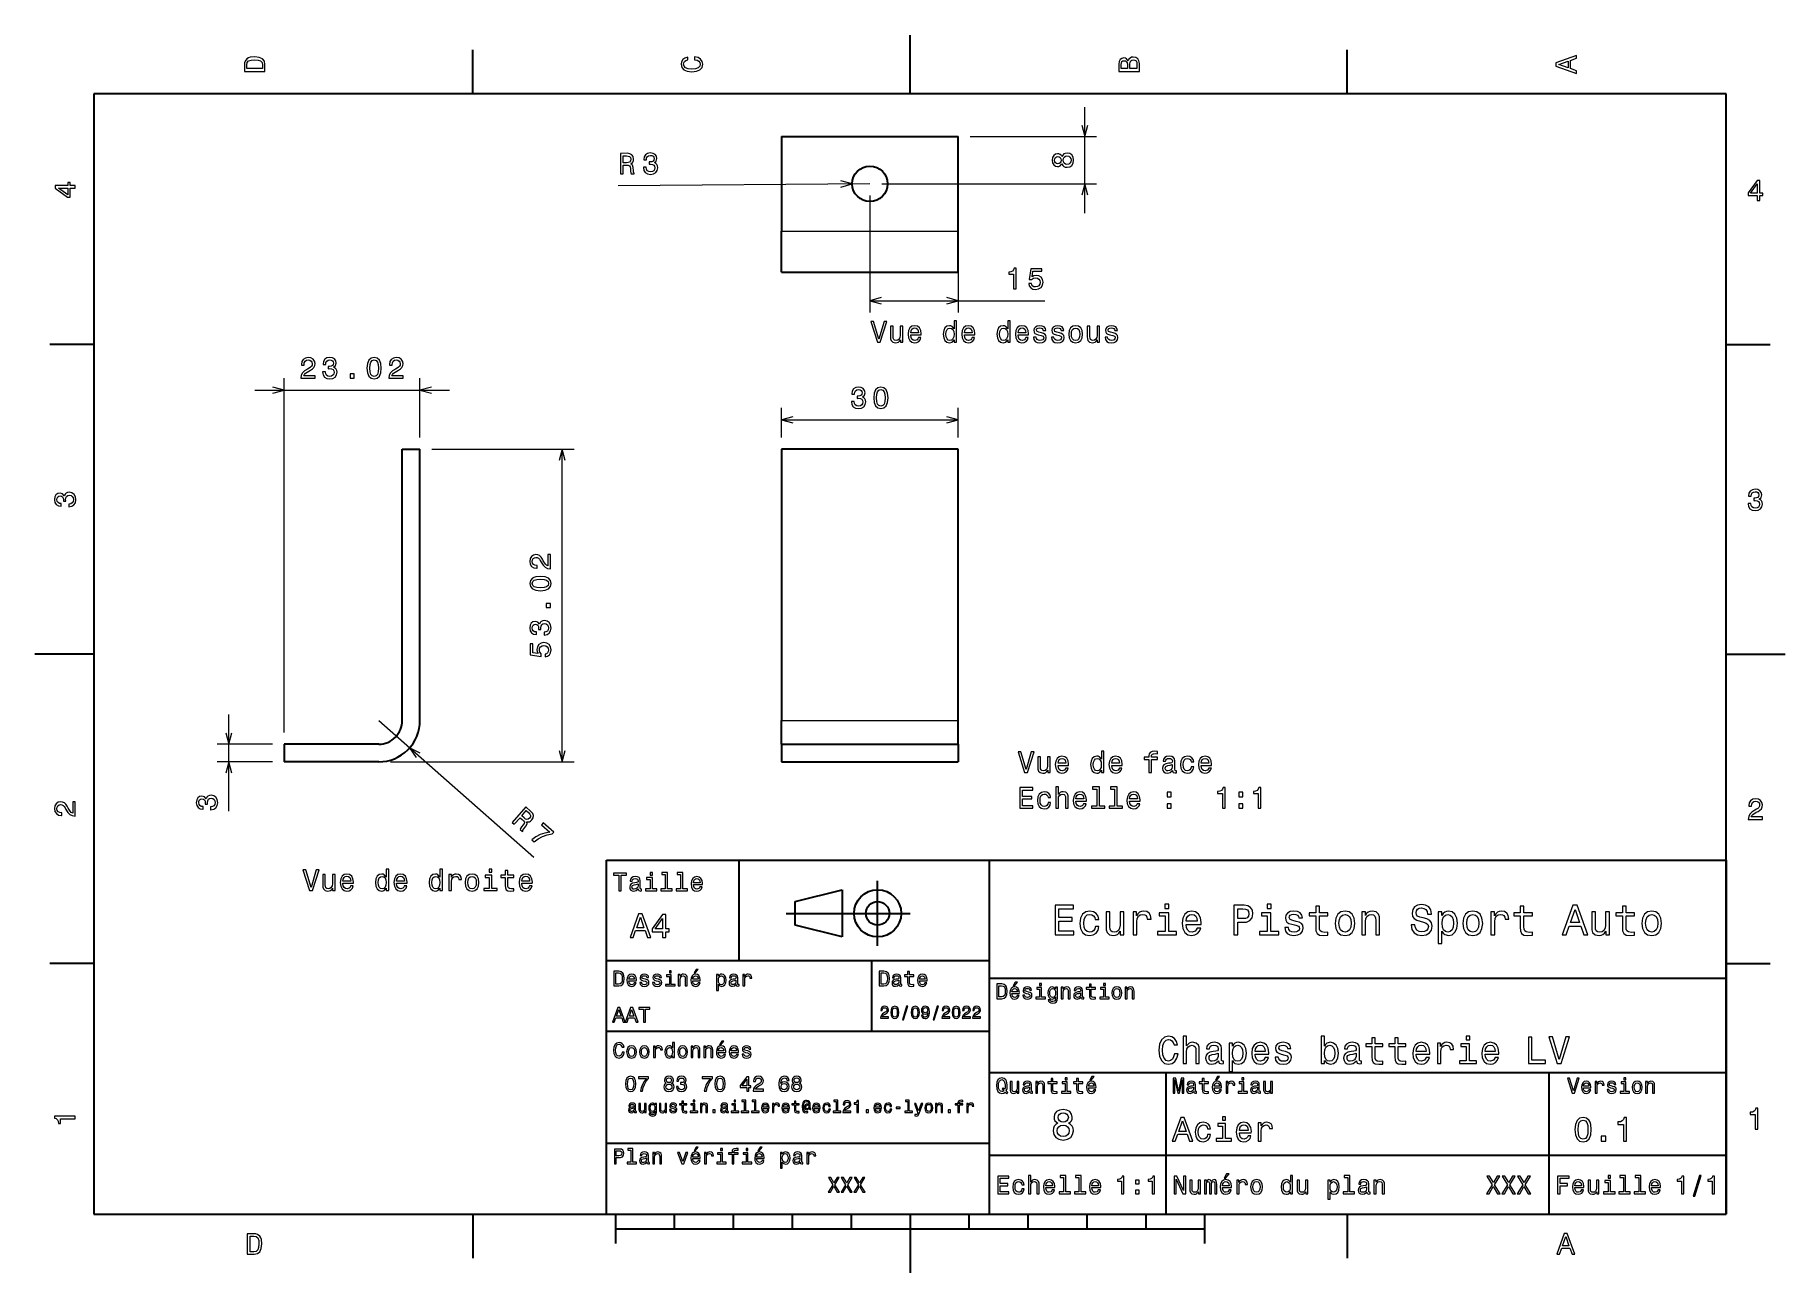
# Model space of a CAD drawing. Extents: x 0 to 297, y 0 to 210.
import ezdxf

# ---------------------------------------------------------------- set-up
doc = ezdxf.new("R2010")
doc.units = 0

msp = doc.modelspace()

# ---------------------------------------------------------------- linework, layer by layer
at = {"color": 7, "lineweight": 35, "ltscale": 0.25}
for p, q in [((148.5, 200), (148.5, 210)), ((10, 105), (0, 105)), ((287, 105), (297, 105)), ((192, 10), (192, 20)), ((148.5, 10), (148.5, 0))]:
    msp.add_line(p, q, dxfattribs=at)
at = {"color": 7, "lineweight": 35, "ltscale": 0.1875}
for p, q in [((74.300003, 200), (74.300003, 207.5)), ((222.699997, 200), (222.699997, 207.5)), ((10, 157.5), (2.5, 157.5)), ((287, 157.5), (294.5, 157.5)), ((10, 52.5), (2.5, 52.5)), ((287, 52.5), (294.5, 52.5)), ((74.300003, 10), (74.300003, 2.5)), ((222.699997, 10), (222.699997, 2.5))]:
    msp.add_line(p, q, dxfattribs=at)
at = {"color": 7, "lineweight": 35}
for p, q in [((287, 200), (10, 200)), ((10, 200), (10, 10)), ((287, 10), (287, 200)), ((126.693611, 192.764038), (156.693604, 192.764038)), ((126.693611, 169.74559), (156.693604, 169.74559)), ((62.331749, 93.710953), (62.331749, 139.729401)), ((65.331749, 93.710953), (65.331749, 139.729401)), ((156.693604, 139.729401), (126.693611, 139.729401)), ((126.693611, 139.729401), (126.693611, 93.710953)), ((156.693604, 93.710953), (156.693604, 139.729401)), ((126.693611, 89.710953), (156.693604, 89.710953)), ((126.693611, 86.710953), (156.693604, 86.710953)), ((97, 10), (97, 70)), ((97, 70), (287, 70)), ((162, 10), (162, 70)), ((287, 70), (287, 10)), ((127.5, 61), (148.5, 61)), ((97, 53), (162, 53)), ((162, 50), (287, 50)), ((97, 41), (162, 41)), ((162, 34), (287, 34)), ((257, 10), (257, 34)), ((97, 22), (162, 22)), ((162, 20), (287, 20)), ((10, 10), (287, 10)), ((97, 10), (287, 10)), ((98.5, 7.5), (198.5, 7.5))]:
    msp.add_line(p, q, dxfattribs=at)
at = {"color": 7, "lineweight": 13, "ltscale": 0.45}
msp.add_line((178.158203, 179.764038), (178.158203, 197.764038), dxfattribs=at)
at = {"color": 7, "lineweight": 35, "ltscale": 0.400461}
for p, q in [((126.693611, 192.764038), (126.693611, 176.74559)), ((156.693604, 176.74559), (156.693604, 192.764038)), ((58.331749, 89.710953), (42.313309, 89.710953)), ((58.331749, 86.710953), (42.313309, 86.710953))]:
    msp.add_line(p, q, dxfattribs=at)
at = {"color": 7, "lineweight": 13}
for p, q in [((158.693604, 192.764038), (180.158203, 192.764038)), ((141.693604, 184.764038), (98.991028, 184.421432)), ((143.693604, 184.764038), (180.158203, 184.764038)), ((126.693611, 176.74559), (156.693604, 176.74559)), ((141.693604, 164.931305), (171.410095, 164.931305)), ((42.313309, 91.710953), (42.313309, 151.769379)), ((37.313309, 149.769379), (70.331749, 149.769379)), ((126.693611, 144.738739), (156.693604, 144.738739)), ((67.331749, 139.729401), (91.48455, 139.729401)), ((89.48455, 86.710953), (89.48455, 139.729401)), ((58.331749, 93.710953), (84.677025, 70.522171)), ((126.693611, 93.710953), (156.693604, 93.710953)), ((60.331749, 86.710953), (91.48455, 86.710953))]:
    msp.add_line(p, q, dxfattribs=at)
at = {"color": 7, "lineweight": 13, "ltscale": 0.495818}
msp.add_line((141.693604, 182.764038), (141.693604, 162.931305), dxfattribs=at)
at = {"color": 7, "lineweight": 35, "ltscale": 0.175}
for p, q in [((126.693611, 169.74559), (126.693611, 176.74559)), ((156.693604, 169.74559), (156.693604, 176.74559))]:
    msp.add_line(p, q, dxfattribs=at)
at = {"color": 7, "lineweight": 13, "ltscale": 0.295357}
msp.add_line((156.693604, 174.74559), (156.693604, 162.931305), dxfattribs=at)
at = {"color": 7, "lineweight": 13, "ltscale": 0.250999}
msp.add_line((65.331749, 141.729401), (65.331749, 151.769379), dxfattribs=at)
at = {"color": 7, "lineweight": 13, "ltscale": 0.125233}
for p, q in [((126.693611, 141.729401), (126.693611, 146.738739)), ((156.693604, 141.729401), (156.693604, 146.738739))]:
    msp.add_line(p, q, dxfattribs=at)
at = {"color": 7, "lineweight": 35, "ltscale": 0.075}
for p, q in [((62.331749, 139.729401), (65.331749, 139.729401)), ((42.313309, 89.710953), (42.313309, 86.710953)), ((126.693611, 89.710953), (126.693611, 86.710953)), ((156.693604, 89.710953), (156.693604, 86.710953))]:
    msp.add_line(p, q, dxfattribs=at)
at = {"color": 7, "lineweight": 13, "ltscale": 0.409322}
msp.add_line((32.902317, 78.338089), (32.902317, 94.710953), dxfattribs=at)
at = {"color": 7, "lineweight": 35, "ltscale": 0.1}
for p, q in [((126.693611, 89.710953), (126.693611, 93.710953)), ((156.693604, 89.710953), (156.693604, 93.710953)), ((129, 59), (129, 63))]:
    msp.add_line(p, q, dxfattribs=at)
at = {"color": 7, "lineweight": 13, "ltscale": 0.235275}
for p, q in [((40.313309, 89.710953), (30.902317, 89.710953)), ((40.313309, 86.710953), (30.902317, 86.710953))]:
    msp.add_line(p, q, dxfattribs=at)
at = {"color": 7, "lineweight": 35, "ltscale": 0.425}
msp.add_line((119.5, 53), (119.5, 70), dxfattribs=at)
at = {"color": 7, "lineweight": 35, "ltscale": 0.275}
msp.add_line((143, 55.5), (143, 66.5), dxfattribs=at)
at = {"color": 7, "lineweight": 35, "ltscale": 0.206155}
for p, q in [((129, 63), (137, 65)), ((137, 57), (129, 59))]:
    msp.add_line(p, q, dxfattribs=at)
at = {"color": 7, "lineweight": 35, "ltscale": 0.2}
msp.add_line((137, 65), (137, 57), dxfattribs=at)
at = {"color": 7, "lineweight": 35, "ltscale": 0.3}
msp.add_line((142, 41), (142, 53), dxfattribs=at)
at = {"color": 7, "lineweight": 35, "ltscale": 0.35}
msp.add_line((192, 20), (192, 34), dxfattribs=at)
at = {"color": 7, "lineweight": 35, "ltscale": 0.125}
for p, q in [((98.5, 10), (98.5, 5)), ((198.5, 10), (198.5, 5))]:
    msp.add_line(p, q, dxfattribs=at)
at = {"color": 7, "lineweight": 35, "ltscale": 0.0625}
for p, q in [((108.5, 10), (108.5, 7.5)), ((118.5, 10), (118.5, 7.5)), ((128.5, 10), (128.5, 7.5)), ((138.5, 10), (138.5, 7.5)), ((158.5, 10), (158.5, 7.5)), ((168.5, 10), (168.5, 7.5)), ((178.5, 10), (178.5, 7.5)), ((188.5, 10), (188.5, 7.5))]:
    msp.add_line(p, q, dxfattribs=at)
at = {"color": 7, "lineweight": 13}
for points in [[(35.533215, 204.994965), (35.533215, 203.829971), (39.033215, 203.829971), (39.033215, 204.994965), (38.922264, 205.544678), (38.584366, 205.953171), (38.034657, 206.205338), (37.283215, 206.296112), (36.516644, 206.215424), (36.21405, 206.114563), (35.971977, 205.973343), (35.644165, 205.56485), (35.563473, 205.297562)], [(35.951801, 204.959656), (36.027451, 205.342941), (36.259438, 205.605194), (36.672985, 205.761536), (37.283215, 205.811966), (37.873272, 205.756485), (38.286816, 205.600143), (38.533936, 205.332855), (38.614628, 204.959656), (38.614628, 204.298996), (35.951801, 204.298996)], [(111.93206, 205.817017), (112.35569, 205.716141), (112.658287, 205.549713), (112.844887, 205.317734), (112.905403, 205.045395), (112.814629, 204.71759), (112.54229, 204.460388), (112.098488, 204.28891), (111.483215, 204.233429), (110.872986, 204.28891), (110.424141, 204.455338), (110.151802, 204.71254), (110.055984, 205.045395), (110.106415, 205.287476), (110.247627, 205.494247), (110.474571, 205.655624), (110.787247, 205.766571), (110.787247, 206.245682), (110.308144, 206.094391), (109.94503, 205.832138), (109.718086, 205.474075), (109.637398, 205.045395), (109.763474, 204.510818), (110.116501, 204.10231), (110.696472, 203.840057), (111.483215, 203.749283), (112.269958, 203.840057), (112.84993, 204.10231), (113.208, 204.510818), (113.329041, 205.045395), (113.233215, 205.51442), (112.965927, 205.892654), (112.527161, 206.159943), (111.93206, 206.301163)], [(185.542007, 205.630417), (185.249496, 205.983429), (185.052811, 206.074219), (184.81073, 206.104477), (184.432495, 206.03891), (184.160156, 205.842224), (183.993729, 205.524506), (183.933212, 205.080704), (183.933212, 203.835022), (187.433212, 203.835022), (187.433212, 205.151306), (187.36261, 205.620331), (187.155838, 205.968307), (186.828018, 206.185165), (186.384216, 206.260818), (186.08667, 206.215424), (185.839554, 206.094391), (185.65799, 205.897705)], [(185.385666, 204.984879), (185.385666, 204.298996), (184.351807, 204.298996), (184.351807, 205.025223), (184.382065, 205.297562), (184.472839, 205.489197), (184.629181, 205.605194), (184.86116, 205.645538), (185.093155, 205.600143), (185.254532, 205.479111), (185.355408, 205.272339)], [(187.014618, 205.095825), (187.014618, 204.298996), (185.809296, 204.298996), (185.809296, 205.050446), (185.844589, 205.368164), (185.9505, 205.595108), (186.132065, 205.731277), (186.394302, 205.776657), (186.671692, 205.731277), (186.863327, 205.605194), (186.979324, 205.393372)], [(261.633209, 203.466858), (261.633209, 203.930847), (260.604401, 204.298996), (260.604401, 205.695969), (261.633209, 206.064133), (261.633209, 206.538193), (258.128174, 205.257217), (258.128174, 204.742798)], [(260.17572, 204.460388), (258.632477, 205), (260.17572, 205.539627)], [(99.368332, 186.42453), (99.837341, 186.428284), (99.825485, 187.905914), (100.304581, 187.909744), (100.657715, 187.897461), (100.880173, 187.828629), (101.002548, 187.663177), (101.055359, 187.366043), (101.084221, 186.912369), (101.116867, 186.615067), (101.178795, 186.439056), (101.708321, 186.443298), (101.70755, 186.539124), (101.590424, 186.679398), (101.547974, 186.941315), (101.508148, 187.505844), (101.419052, 187.923737), (101.302017, 188.053925), (101.11969, 188.148285), (101.320404, 188.275986), (101.46019, 188.453613), (101.549187, 188.676239), (101.577301, 188.943771), (101.503304, 189.366821), (101.299026, 189.682922), (100.964653, 189.871887), (100.510246, 189.933807), (99.340256, 189.924408)], [(100.382568, 189.504089), (100.690437, 189.476303), (100.908058, 189.382217), (101.045639, 189.206802), (101.093246, 188.929794), (101.045166, 188.636902), (100.910416, 188.45929), (100.679169, 188.366669), (100.361656, 188.338898), (99.822052, 188.334564), (99.812698, 189.499512)], [(103.249161, 187.555115), (103.249443, 187.519821), (103.334015, 187.036331), (103.573952, 186.67514), (103.949005, 186.446152), (104.443909, 186.36438), (104.967697, 186.454315), (105.359283, 186.679367), (105.608597, 187.034409), (105.695732, 187.489014), (105.653, 187.786224), (105.540115, 188.027405), (105.357063, 188.21254), (105.113907, 188.346771), (105.439522, 188.621719), (105.552032, 189.056351), (105.473228, 189.449112), (105.25399, 189.744904), (104.899475, 189.928665), (104.414818, 189.990341), (103.961594, 189.906006), (103.615402, 189.68132), (103.391296, 189.326492), (103.319412, 188.856873), (103.319695, 188.821579), (103.768524, 188.82518), (103.806282, 189.148254), (103.935539, 189.381287), (104.146217, 189.5242), (104.443352, 189.577011), (104.705917, 189.538773), (104.898399, 189.434402), (105.01577, 189.26387), (105.063019, 189.032257), (105.019608, 188.78479), (104.89991, 188.617386), (104.688911, 188.514832), (104.401703, 188.482269), (104.204979, 188.485733), (104.208176, 188.087326), (104.455208, 188.099396), (104.773285, 188.056564), (105.011276, 187.937424), (105.15406, 187.741882), (105.206558, 187.485092), (105.153427, 187.192139), (105.008919, 186.974121), (104.77803, 186.83609), (104.470772, 186.788239), (104.152649, 186.836121), (103.919456, 186.98555), (103.771263, 187.22644), (103.71312, 187.558838)], [(174.272034, 188.138672), (174.413239, 187.88147), (174.609924, 187.704956), (174.857056, 187.594009), (175.154602, 187.558701), (175.603455, 187.639389), (175.951431, 187.871384), (176.17334, 188.249619), (176.259064, 188.764038), (176.17334, 189.273407), (175.951431, 189.651642), (175.603455, 189.883636), (175.154602, 189.96936), (174.857056, 189.929016), (174.609924, 189.823105), (174.413239, 189.641556), (174.272034, 189.389389), (174.151001, 189.591125), (173.984573, 189.73233), (173.782837, 189.818069), (173.535721, 189.848328), (173.177658, 189.767639), (172.890198, 189.555817), (172.703583, 189.212875), (172.632996, 188.764038), (172.703583, 188.31015), (172.890198, 187.967209), (173.177658, 187.750336), (173.535721, 187.674698), (173.782837, 187.699905), (173.984573, 187.785645)], [(173.576065, 188.153809), (173.354172, 188.194153), (173.182693, 188.315186), (173.076782, 188.506836), (173.036438, 188.764038), (173.076782, 189.01619), (173.182693, 189.20784), (173.354172, 189.328873), (173.576065, 189.374268), (173.803009, 189.328873), (173.979523, 189.20784), (174.09552, 189.01619), (174.130829, 188.764038), (174.090485, 188.506836), (173.979523, 188.315186), (173.803009, 188.194153)], [(175.144516, 188.042847), (174.877228, 188.088242), (174.675491, 188.234497), (174.544373, 188.461441), (174.498978, 188.764038), (174.544373, 189.061584), (174.675491, 189.288528), (174.877228, 189.434784), (175.144516, 189.485214), (175.431976, 189.434784), (175.648834, 189.288528), (175.790039, 189.061584), (175.835434, 188.764038), (175.790039, 188.461441), (175.648834, 188.234497), (175.431976, 188.088242)], [(6.833213, 184.02739), (6.833213, 184.481277), (5.965778, 184.481277), (5.965778, 184.98056), (5.56232, 184.98056), (5.56232, 184.481277), (3.408862, 184.481277), (3.408862, 184.022339), (5.521974, 182.489197), (5.965778, 182.489197), (5.965778, 184.02739)], [(292.277374, 181.916794), (292.731262, 181.916794), (292.731262, 182.784225), (293.23056, 182.784225), (293.23056, 183.187683), (292.731262, 183.187683), (292.731262, 185.341141), (292.272339, 185.341141), (290.739197, 183.228027), (290.739197, 182.784225), (292.277374, 182.784225)], [(291.162842, 183.187683), (292.277374, 184.756134), (292.277374, 183.187683)], [(5.56232, 182.912827), (3.993876, 184.02739), (5.56232, 184.02739)], [(166.065292, 166.931305), (166.524216, 166.931305), (166.524216, 170.456512), (166.181274, 170.456512), (166.0905, 170.14888), (165.908951, 169.942108), (165.631561, 169.82106), (165.248291, 169.780716), (165.248291, 169.422653), (166.065292, 169.422653)], [(168.641373, 167.844116), (168.752319, 167.430573), (168.999435, 167.107803), (169.362549, 166.906082), (169.826523, 166.830429), (170.335892, 166.921204), (170.734314, 167.168335), (170.986465, 167.561707), (171.082291, 168.066025), (170.996552, 168.535049), (170.754486, 168.903198), (170.376236, 169.140228), (169.887054, 169.225967), (169.508804, 169.165451), (169.216293, 168.999023), (169.357513, 169.942108), (170.890656, 169.942108), (170.890656, 170.355652), (169.019608, 170.355652), (168.742233, 168.499741), (169.145691, 168.499741), (169.438202, 168.736771), (169.811401, 168.82251), (170.134155, 168.767029), (170.381287, 168.605652), (170.537628, 168.358536), (170.593094, 168.040802), (170.537628, 167.723083), (170.376236, 167.475967), (170.12912, 167.319626), (169.811401, 167.264145), (169.544098, 167.299454), (169.337341, 167.415451), (169.186035, 167.597), (169.110382, 167.844116)], [(144.089142, 161.394012), (143.211609, 158.413452), (142.308884, 161.394012), (141.829773, 161.394012), (142.959457, 157.888962), (143.463776, 157.888962), (144.568237, 161.394012)], [(147.29158, 160.597168), (146.847778, 160.597168), (146.847778, 159.033768), (146.797348, 158.67067), (146.651093, 158.408417), (146.424149, 158.247025), (146.126602, 158.196594), (145.889572, 158.236938), (145.738266, 158.357986), (145.652542, 158.564758), (145.63237, 158.857254), (145.63237, 160.597168), (145.188568, 160.597168), (145.188568, 158.81691), (145.20369, 158.458847), (145.299515, 158.161301), (145.592026, 157.888962), (146.061035, 157.793137), (146.313202, 157.828445), (146.53006, 157.91922), (146.71666, 158.075562), (146.86795, 158.302505), (146.86795, 157.888962), (147.29158, 157.888962)], [(148.628036, 159.114471), (150.403259, 159.114471), (150.408295, 159.321243), (150.327606, 159.901215), (150.105713, 160.33493), (149.752686, 160.597168), (149.283661, 160.692993), (148.824722, 160.592133), (148.471695, 160.309708), (148.244751, 159.850784), (148.164063, 159.24559), (148.239716, 158.625275), (148.46666, 158.171387), (148.814636, 157.888962), (149.268524, 157.793137), (149.661896, 157.858704), (149.984665, 158.030167), (150.221695, 158.302505), (150.357864, 158.665619), (149.919113, 158.665619), (149.828323, 158.463882), (149.697205, 158.312592), (149.324005, 158.191559), (149.036545, 158.247025), (148.819687, 158.423538), (148.678467, 158.711014), (148.628036, 159.099335)], [(155.976028, 158.307556), (155.976028, 157.888962), (156.41983, 157.888962), (156.41983, 161.509995), (155.981064, 161.509995), (155.981064, 160.183624), (155.643173, 160.56691), (155.436401, 160.6577), (155.199371, 160.692993), (154.770691, 160.592133), (154.437836, 160.309708), (154.220978, 159.85582), (154.14534, 159.24559), (154.220978, 158.635361), (154.437836, 158.176422), (154.770691, 157.888962), (155.199371, 157.793137), (155.436401, 157.828445), (155.648209, 157.91922)], [(157.736115, 159.114471), (159.511322, 159.114471), (159.516373, 159.321243), (159.435684, 159.901215), (159.213776, 160.33493), (158.860748, 160.597168), (158.391724, 160.692993), (157.9328, 160.592133), (157.579773, 160.309708), (157.352829, 159.850784), (157.272141, 159.24559), (157.347778, 158.625275), (157.574722, 158.171387), (157.922714, 157.888962), (158.376602, 157.793137), (158.769974, 157.858704), (159.092743, 158.030167), (159.329773, 158.302505), (159.465942, 158.665619), (159.027176, 158.665619), (158.936401, 158.463882), (158.805267, 158.312592), (158.432083, 158.191559), (158.144608, 158.247025), (157.92775, 158.423538), (157.786545, 158.711014), (157.736115, 159.099335)], [(165.084091, 158.307556), (165.084091, 157.888962), (165.527893, 157.888962), (165.527893, 161.509995), (165.089142, 161.509995), (165.089142, 160.183624), (164.751236, 160.56691), (164.544464, 160.6577), (164.307434, 160.692993), (163.878769, 160.592133), (163.545914, 160.309708), (163.329056, 159.85582), (163.253403, 159.24559), (163.329056, 158.635361), (163.545914, 158.176422), (163.878769, 157.888962), (164.307434, 157.793137), (164.544464, 157.828445), (164.756287, 157.91922)], [(166.844177, 159.114471), (168.6194, 159.114471), (168.624435, 159.321243), (168.543747, 159.901215), (168.321838, 160.33493), (167.968826, 160.597168), (167.499802, 160.692993), (167.040863, 160.592133), (166.687836, 160.309708), (166.460892, 159.850784), (166.380203, 159.24559), (166.455856, 158.625275), (166.6828, 158.171387), (167.030777, 157.888962), (167.484665, 157.793137), (167.878036, 157.858704), (168.200806, 158.030167), (168.437836, 158.302505), (168.574005, 158.665619), (168.135254, 158.665619), (168.044464, 158.463882), (167.913345, 158.312592), (167.540146, 158.191559), (167.252686, 158.247025), (167.035828, 158.423538), (166.894608, 158.711014), (166.844177, 159.099335)], [(170.818237, 159.467499), (170.389572, 159.568359), (170.071838, 159.684357), (169.965942, 159.921387), (169.996201, 160.087814), (170.102112, 160.208847), (170.273575, 160.2845), (170.520691, 160.314758), (170.757721, 160.2845), (170.944321, 160.19371), (171.065369, 160.057556), (171.115799, 159.875992), (171.549515, 159.875992), (171.549515, 159.886078), (171.473862, 160.213882), (171.26709, 160.4711), (170.944321, 160.632477), (170.520691, 160.692993), (170.09201, 160.632477), (169.779343, 160.466049), (169.582657, 160.218933), (169.522125, 159.90625), (169.56752, 159.603653), (169.70874, 159.391846), (169.94072, 159.24054), (170.278625, 159.134644), (170.772858, 159.013596), (171.075439, 158.887527), (171.156143, 158.786652), (171.186401, 158.635361), (171.141006, 158.448761), (171.019974, 158.307556), (170.823288, 158.216766), (170.561035, 158.186508), (170.283661, 158.216766), (170.08194, 158.322678), (169.94577, 158.494156), (169.890289, 158.731186), (169.461609, 158.731186), (169.532227, 158.327728), (169.738998, 158.035217), (170.066803, 157.858704), (170.520691, 157.793137), (170.994751, 157.858704), (171.342743, 158.035217), (171.55455, 158.317642), (171.630203, 158.685791), (171.574722, 159.00351), (171.418381, 159.220367), (171.161179, 159.361588)], [(173.854263, 159.467499), (173.425598, 159.568359), (173.107864, 159.684357), (173.001953, 159.921387), (173.032227, 160.087814), (173.138123, 160.208847), (173.309601, 160.2845), (173.556717, 160.314758), (173.793747, 160.2845), (173.980347, 160.19371), (174.101379, 160.057556), (174.151825, 159.875992), (174.585541, 159.875992), (174.585541, 159.886078), (174.509888, 160.213882), (174.303116, 160.4711), (173.980347, 160.632477), (173.556717, 160.692993), (173.128036, 160.632477), (172.815369, 160.466049), (172.618683, 160.218933), (172.558151, 159.90625), (172.603546, 159.603653), (172.744751, 159.391846), (172.976746, 159.24054), (173.314636, 159.134644), (173.808868, 159.013596), (174.111465, 158.887527), (174.192169, 158.786652), (174.222412, 158.635361), (174.177032, 158.448761), (174.056, 158.307556), (173.859314, 158.216766), (173.597061, 158.186508), (173.319687, 158.216766), (173.11795, 158.322678), (172.981781, 158.494156), (172.926315, 158.731186), (172.497635, 158.731186), (172.568237, 158.327728), (172.775009, 158.035217), (173.102829, 157.858704), (173.556717, 157.793137), (174.030777, 157.858704), (174.378754, 158.035217), (174.590576, 158.317642), (174.666229, 158.685791), (174.610748, 159.00351), (174.454407, 159.220367), (174.197205, 159.361588)], [(175.4328, 159.24054), (175.513489, 158.625275), (175.745483, 158.171387), (176.113632, 157.888962), (176.607864, 157.793137), (177.097061, 157.888962), (177.46521, 158.166336), (177.697205, 158.620224), (177.782944, 159.24054), (177.697205, 159.85582), (177.46521, 160.314758), (177.097061, 160.592133), (176.607864, 160.692993), (176.113632, 160.592133), (175.745483, 160.309708), (175.513489, 159.85582)], [(180.687836, 160.597168), (180.244034, 160.597168), (180.244034, 159.033768), (180.193604, 158.67067), (180.047348, 158.408417), (179.820404, 158.247025), (179.522858, 158.196594), (179.285828, 158.236938), (179.134521, 158.357986), (179.048782, 158.564758), (179.02861, 158.857254), (179.02861, 160.597168), (178.584808, 160.597168), (178.584808, 158.81691), (178.599945, 158.458847), (178.69577, 158.161301), (178.988266, 157.888962), (179.457291, 157.793137), (179.709442, 157.828445), (179.926315, 157.91922), (180.112915, 158.075562), (180.264206, 158.302505), (180.264206, 157.888962), (180.687836, 157.888962)], [(182.962341, 159.467499), (182.533661, 159.568359), (182.215942, 159.684357), (182.110031, 159.921387), (182.140289, 160.087814), (182.246185, 160.208847), (182.417664, 160.2845), (182.66478, 160.314758), (182.90181, 160.2845), (183.088409, 160.19371), (183.209442, 160.057556), (183.259888, 159.875992), (183.693604, 159.875992), (183.693604, 159.886078), (183.61795, 160.213882), (183.411179, 160.4711), (183.088409, 160.632477), (182.66478, 160.692993), (182.236115, 160.632477), (181.923431, 160.466049), (181.726746, 160.218933), (181.666229, 159.90625), (181.711609, 159.603653), (181.852814, 159.391846), (182.084808, 159.24054), (182.422699, 159.134644), (182.916946, 159.013596), (183.219543, 158.887527), (183.300232, 158.786652), (183.33049, 158.635361), (183.285095, 158.448761), (183.164063, 158.307556), (182.967377, 158.216766), (182.705124, 158.186508), (182.42775, 158.216766), (182.226013, 158.322678), (182.089859, 158.494156), (182.034378, 158.731186), (181.605713, 158.731186), (181.6763, 158.327728), (181.883087, 158.035217), (182.210892, 157.858704), (182.66478, 157.793137), (183.13884, 157.858704), (183.486832, 158.035217), (183.698639, 158.317642), (183.774292, 158.685791), (183.718811, 159.00351), (183.562469, 159.220367), (183.305267, 159.361588)], [(148.628036, 159.487671), (148.683517, 159.835648), (148.819687, 160.09285), (149.026459, 160.249191), (149.298798, 160.304672), (149.566086, 160.249191), (149.772858, 160.09285), (149.898941, 159.835648), (149.944321, 159.487671)], [(155.275009, 160.294586), (155.56752, 160.223969), (155.789429, 160.027283), (155.920547, 159.699478), (155.970978, 159.24559), (155.920547, 158.786652), (155.789429, 158.458847), (155.56752, 158.257111), (155.275009, 158.191559), (154.997635, 158.257111), (154.785828, 158.458847), (154.644608, 158.791702), (154.599228, 159.24559), (154.644608, 159.694443), (154.785828, 160.022247), (154.997635, 160.223969)], [(157.736115, 159.487671), (157.79158, 159.835648), (157.92775, 160.09285), (158.134521, 160.249191), (158.40686, 160.304672), (158.674149, 160.249191), (158.88092, 160.09285), (159.007004, 159.835648), (159.052399, 159.487671)], [(164.383087, 160.294586), (164.675598, 160.223969), (164.897491, 160.027283), (165.028625, 159.699478), (165.079056, 159.24559), (165.028625, 158.786652), (164.897491, 158.458847), (164.675598, 158.257111), (164.383087, 158.191559), (164.105713, 158.257111), (163.89389, 158.458847), (163.752686, 158.791702), (163.707291, 159.24559), (163.752686, 159.694443), (163.89389, 160.022247), (164.105713, 160.223969)], [(166.844177, 159.487671), (166.899658, 159.835648), (167.035828, 160.09285), (167.242599, 160.249191), (167.514923, 160.304672), (167.782227, 160.249191), (167.988998, 160.09285), (168.115082, 159.835648), (168.160461, 159.487671)], [(175.886688, 159.24559), (175.932068, 159.699478), (176.073288, 160.027283), (176.300232, 160.229019), (176.607864, 160.299622), (176.910461, 160.229019), (177.137405, 160.032333), (177.278625, 159.699478), (177.329041, 159.24559), (177.278625, 158.786652), (177.137405, 158.453796), (176.910461, 158.252075), (176.607864, 158.186508), (176.300232, 158.252075), (176.073288, 158.453796), (175.932068, 158.786652)], [(45.119934, 151.769379), (47.525551, 151.769379), (47.525551, 152.203094), (45.624256, 152.203094), (45.730164, 152.440125), (45.91172, 152.63681), (46.471519, 152.994873), (46.76907, 153.146179), (47.101921, 153.363037), (47.338955, 153.615204), (47.475121, 153.91275), (47.525551, 154.250641), (47.439819, 154.674286), (47.202789, 155.007141), (46.839676, 155.218948), (46.370655, 155.294586), (45.886505, 155.208862), (45.518349, 154.971832), (45.281319, 154.593597), (45.200626, 154.094299), (45.200626, 154.023712), (45.659561, 154.023712), (45.659561, 154.064056), (45.704948, 154.406982), (45.841118, 154.659149), (46.057976, 154.820526), (46.345436, 154.876007), (46.637947, 154.825577), (46.854805, 154.699493), (46.996017, 154.502808), (47.046448, 154.255692), (47.011147, 154.023712), (46.915321, 153.827026), (46.753941, 153.655548), (46.532036, 153.504242), (46.234489, 153.342865), (45.74025, 153.030182), (45.392269, 152.697327), (45.185493, 152.293884), (45.119934, 151.784515)], [(48.815613, 152.868805), (48.815613, 152.833496), (48.896301, 152.34935), (49.133335, 151.986237), (49.506535, 151.754242), (50.000771, 151.668518), (50.525265, 151.754242), (50.918636, 151.976151), (51.170799, 152.329178), (51.261578, 152.783066), (51.22123, 153.080627), (51.110279, 153.322693), (50.928722, 153.509293), (50.686649, 153.645462), (51.014458, 153.917786), (51.130451, 154.351501), (51.054802, 154.744873), (50.837944, 155.042435), (50.484921, 155.229034), (50.000771, 155.294586), (49.546879, 155.213898), (49.198898, 154.992004), (48.971951, 154.638977), (48.896301, 154.169952), (48.896301, 154.134644), (49.34515, 154.134644), (49.385498, 154.457428), (49.516621, 154.689407), (49.728436, 154.830627), (50.025986, 154.881042), (50.288235, 154.840698), (50.479877, 154.734802), (50.595871, 154.563324), (50.641258, 154.331329), (50.595871, 154.084229), (50.474831, 153.917786), (50.263016, 153.816925), (49.975555, 153.786667), (49.77887, 153.791718), (49.77887, 153.393295), (50.025986, 153.403381), (50.343708, 153.358002), (50.580742, 153.236969), (50.721951, 153.040283), (50.772385, 152.783066), (50.716908, 152.49057), (50.570656, 152.273712), (50.338665, 152.137543), (50.031029, 152.092148), (49.713306, 152.142578), (49.481316, 152.293884), (49.335064, 152.53595), (49.279587, 152.868805)], [(56.343132, 153.479034), (56.418781, 152.687256), (56.655811, 152.122406), (57.034054, 151.779465), (57.558552, 151.668518), (58.078003, 151.779465), (58.456245, 152.122406), (58.688232, 152.687256), (58.768925, 153.479034), (58.688232, 154.265778), (58.592411, 154.578461), (58.456245, 154.835663), (58.078003, 155.178604), (57.558552, 155.294586), (57.034054, 155.178604), (56.655811, 154.830627), (56.418781, 154.265778)], [(56.827282, 153.479034), (56.86763, 154.089264), (56.99371, 154.528015), (57.220654, 154.785233), (57.558552, 154.876007), (57.891403, 154.785233), (58.118347, 154.528015), (58.244431, 154.089264), (58.284775, 153.479034), (58.244431, 152.86377), (58.118347, 152.424988), (57.891403, 152.167786), (57.558552, 152.082062), (57.220654, 152.167786), (56.99371, 152.424988), (56.86763, 152.86377)], [(60.064026, 151.769379), (62.469646, 151.769379), (62.469646, 152.203094), (60.568348, 152.203094), (60.674255, 152.440125), (60.855812, 152.63681), (61.415611, 152.994873), (61.713161, 153.146179), (62.046013, 153.363037), (62.283047, 153.615204), (62.419212, 153.91275), (62.469646, 154.250641), (62.383911, 154.674286), (62.146877, 155.007141), (61.783768, 155.218948), (61.314747, 155.294586), (60.830597, 155.208862), (60.46244, 154.971832), (60.22541, 154.593597), (60.144718, 154.094299), (60.144718, 154.023712), (60.603653, 154.023712), (60.603653, 154.064056), (60.64904, 154.406982), (60.785206, 154.659149), (61.002068, 154.820526), (61.289532, 154.876007), (61.582039, 154.825577), (61.798897, 154.699493), (61.940105, 154.502808), (61.99054, 154.255692), (61.955235, 154.023712), (61.859413, 153.827026), (61.698032, 153.655548), (61.476128, 153.504242), (61.178577, 153.342865), (60.684341, 153.030182), (60.336361, 152.697327), (60.129589, 152.293884), (60.064026, 151.784515)], [(53.474545, 151.769379), (54.170509, 151.769379), (54.170509, 152.520813), (53.474545, 152.520813)], [(138.554703, 147.838165), (138.554703, 147.802856), (138.635391, 147.31871), (138.872437, 146.955597), (139.245636, 146.723602), (139.739868, 146.637878), (140.264359, 146.723602), (140.65773, 146.945511), (140.909897, 147.298538), (141.000671, 147.752426), (140.960327, 148.049988), (140.84938, 148.292053), (140.667816, 148.478653), (140.425751, 148.614822), (140.753555, 148.887146), (140.869553, 149.320862), (140.7939, 149.714233), (140.577042, 150.011795), (140.224014, 150.198395), (139.739868, 150.263947), (139.28598, 150.183258), (138.937988, 149.961365), (138.711044, 149.608337), (138.635391, 149.139313), (138.635391, 149.104004), (139.084244, 149.104004), (139.124588, 149.426788), (139.255722, 149.658768), (139.467529, 149.799988), (139.765076, 149.850403), (140.027328, 149.810059), (140.218979, 149.704163), (140.334961, 149.532684), (140.380356, 149.30069), (140.334961, 149.053589), (140.213928, 148.887146), (140.002106, 148.786285), (139.714645, 148.756027), (139.51796, 148.761078), (139.51796, 148.362656), (139.765076, 148.372742), (140.082809, 148.327362), (140.319839, 148.206329), (140.461044, 148.009644), (140.511475, 147.752426), (140.456009, 147.45993), (140.309753, 147.243073), (140.077759, 147.106903), (139.770126, 147.061508), (139.452408, 147.111938), (139.220413, 147.263245), (139.074158, 147.50531), (139.018677, 147.838165)], [(142.346207, 148.448395), (142.42186, 147.656616), (142.65889, 147.091766), (143.037125, 146.748825), (143.561615, 146.637878), (144.08107, 146.748825), (144.45932, 147.091766), (144.691299, 147.656616), (144.772003, 148.448395), (144.691299, 149.235138), (144.59549, 149.547821), (144.45932, 149.805023), (144.08107, 150.147964), (143.561615, 150.263947), (143.037125, 150.147964), (142.65889, 149.799988), (142.42186, 149.235138)], [(142.830353, 148.448395), (142.870697, 149.058624), (142.99678, 149.497375), (143.223724, 149.754593), (143.561615, 149.845367), (143.89447, 149.754593), (144.121429, 149.497375), (144.247498, 149.058624), (144.287842, 148.448395), (144.247498, 147.83313), (144.121429, 147.394348), (143.89447, 147.137146), (143.561615, 147.051422), (143.223724, 147.137146), (142.99678, 147.394348), (142.870697, 147.83313)], [(5.73379, 129.979111), (5.769093, 129.979111), (6.253242, 130.059799), (6.616354, 130.296829), (6.848343, 130.670029), (6.934078, 131.164276), (6.848343, 131.688766), (6.626441, 132.082138), (6.273415, 132.334305), (5.819525, 132.425079), (5.521974, 132.384735), (5.279899, 132.273788), (5.0933, 132.092224), (4.957133, 131.850143), (4.684798, 132.177963), (4.251081, 132.293961), (3.857709, 132.218307), (3.560158, 132.00145), (3.373559, 131.648422), (3.307997, 131.164276), (3.388689, 130.710388), (3.610591, 130.362396), (3.963617, 130.135452), (4.432637, 130.059799), (4.46794, 130.059799), (4.46794, 130.508652), (4.145173, 130.548996), (3.913184, 130.680115), (3.771974, 130.891937), (3.721542, 131.189484), (3.761888, 131.451736), (3.867795, 131.643372), (4.039265, 131.759369), (4.271254, 131.804764), (4.518372, 131.759369), (4.684798, 131.638336), (4.785663, 131.426514), (4.815922, 131.139053), (4.810879, 130.942368), (5.209294, 130.942368), (5.199208, 131.189484), (5.244596, 131.507217), (5.365634, 131.744247), (5.56232, 131.885452), (5.819525, 131.935883), (6.112032, 131.880417), (6.328891, 131.734161), (6.465058, 131.502167), (6.510447, 131.194534), (6.460014, 130.876801), (6.308718, 130.644821), (6.066643, 130.498566), (5.73379, 130.443085)], [(290.729126, 130.51622), (290.729126, 130.480911), (290.809814, 129.996765), (291.046844, 129.633652), (291.420044, 129.401657), (291.914276, 129.315933), (292.438782, 129.401657), (292.832153, 129.623566), (293.08429, 129.976593), (293.175079, 130.430481), (293.134735, 130.728027), (293.023773, 130.970108), (292.842224, 131.156708), (292.600159, 131.292877), (292.927948, 131.565216), (293.043945, 131.998932), (292.968292, 132.392303), (292.751434, 132.68985), (292.398407, 132.87645), (291.914276, 132.942017), (291.460388, 132.861313), (291.112396, 132.63942), (290.885468, 132.286392), (290.809814, 131.817368), (290.809814, 131.782074), (291.258636, 131.782074), (291.299011, 132.104828), (291.430115, 132.336823), (291.641937, 132.478027), (291.939484, 132.528473), (292.201721, 132.488113), (292.393372, 132.382217), (292.509369, 132.210739), (292.554749, 131.97876), (292.509369, 131.731628), (292.388336, 131.565216), (292.176514, 131.46434), (291.889069, 131.434082), (291.692383, 131.439133), (291.692383, 131.04071), (291.939484, 131.050797), (292.257202, 131.005417), (292.494232, 130.884369), (292.635468, 130.687683), (292.685883, 130.430481), (292.630402, 130.13797), (292.484161, 129.921112), (292.252167, 129.784943), (291.944519, 129.739563), (291.626801, 129.789993), (291.394806, 129.941284), (291.248566, 130.183365), (291.193085, 130.51622)], [(87.48455, 119.46167), (87.48455, 121.867294), (87.050835, 121.867294), (87.050835, 119.965988), (86.813797, 120.071899), (86.617111, 120.253456), (86.259048, 120.813255), (86.10775, 121.110809), (85.890892, 121.443657), (85.638733, 121.680695), (85.341179, 121.816856), (85.003281, 121.867294), (84.579651, 121.781555), (84.246796, 121.544525), (84.034981, 121.181412), (83.959335, 120.712387), (84.045067, 120.228241), (84.282104, 119.860085), (84.660339, 119.623055), (85.159622, 119.542358), (85.230225, 119.542358), (85.230225, 120.001297), (85.18988, 120.001297), (84.846939, 120.046684), (84.59478, 120.182846), (84.433395, 120.399712), (84.377922, 120.68718), (84.428352, 120.979683), (84.554436, 121.196541), (84.751122, 121.337753), (84.998238, 121.388184), (85.230225, 121.352875), (85.42691, 121.257057), (85.598381, 121.095673), (85.74968, 120.873772), (85.911064, 120.576218), (86.22374, 120.081985), (86.556595, 119.734009), (86.960052, 119.527237), (87.469421, 119.46167)], [(85.774895, 115.740776), (86.566681, 115.816422), (87.131523, 116.053452), (87.474464, 116.431702), (87.585419, 116.956192), (87.474464, 117.475647), (87.131523, 117.853889), (86.566681, 118.085876), (85.774895, 118.166565), (84.988152, 118.085876), (84.675476, 117.990051), (84.418266, 117.853889), (84.075333, 117.475647), (83.959335, 116.956192), (84.075333, 116.431702), (84.423309, 116.053452), (84.988152, 115.816422)], [(85.774895, 116.22493), (85.164665, 116.265274), (84.725906, 116.391357), (84.468704, 116.618301), (84.377922, 116.956192), (84.468704, 117.289047), (84.725906, 117.515991), (85.164665, 117.642075), (85.774895, 117.682419), (86.390167, 117.642075), (86.828934, 117.515991), (87.086136, 117.289047), (87.171875, 116.956192), (87.086136, 116.618301), (86.828934, 116.391357), (86.390167, 116.265274)], [(87.48455, 112.872192), (87.48455, 113.568153), (86.733109, 113.568153), (86.733109, 112.872192)], [(86.385124, 108.213257), (86.420425, 108.213257), (86.904579, 108.293945), (87.267693, 108.530975), (87.49968, 108.904175), (87.585419, 109.398415), (87.49968, 109.922913), (87.277779, 110.316284), (86.924751, 110.568443), (86.470863, 110.659225), (86.173309, 110.618874), (85.931236, 110.507919), (85.744637, 110.32637), (85.608467, 110.08429), (85.336136, 110.412102), (84.90242, 110.528091), (84.509048, 110.452454), (84.211494, 110.235588), (84.024895, 109.882568), (83.959335, 109.398415), (84.040024, 108.944519), (84.261932, 108.596542), (84.614952, 108.369598), (85.083977, 108.293945), (85.119278, 108.293945), (85.119278, 108.742798), (84.796509, 108.783142), (84.564522, 108.914261), (84.423309, 109.126083), (84.372879, 109.42363), (84.413223, 109.685883), (84.519135, 109.877518), (84.690605, 109.993515), (84.922592, 110.038902), (85.169708, 109.993515), (85.336136, 109.872482), (85.436996, 109.66066), (85.467255, 109.373199), (85.462219, 109.176514), (85.860634, 109.176514), (85.85054, 109.42363), (85.895935, 109.741348), (86.016968, 109.978386), (86.213654, 110.119598), (86.470863, 110.170029), (86.763367, 110.114548), (86.980225, 109.9683), (87.116394, 109.736313), (87.161781, 109.428673), (87.111351, 109.110947), (86.960052, 108.87896), (86.717979, 108.732712), (86.385124, 108.677231)], [(86.571724, 104.497406), (86.985275, 104.608353), (87.308037, 104.855469), (87.509766, 105.218582), (87.585419, 105.682564), (87.494637, 106.191925), (87.24752, 106.590347), (86.854149, 106.842506), (86.349823, 106.938324), (85.880806, 106.852592), (85.51265, 106.610519), (85.27562, 106.232277), (85.18988, 105.743088), (85.250397, 105.364838), (85.416824, 105.072334), (84.47374, 105.213547), (84.47374, 106.746689), (84.060196, 106.746689), (84.060196, 104.875648), (85.916107, 104.598267), (85.916107, 105.001724), (85.679077, 105.294235), (85.593338, 105.667435), (85.648819, 105.990204), (85.810196, 106.23732), (86.05732, 106.393661), (86.375038, 106.449135), (86.692764, 106.393661), (86.93988, 106.232277), (87.096222, 105.985153), (87.151695, 105.667435), (87.116394, 105.400146), (87.000397, 105.193375), (86.818848, 105.042068), (86.571724, 104.966431)], [(169.089142, 88.377808), (168.211609, 85.397263), (167.308884, 88.377808), (166.829773, 88.377808), (167.959457, 84.872765), (168.463776, 84.872765), (169.568237, 88.377808)], [(172.29158, 87.580978), (171.847778, 87.580978), (171.847778, 86.017578), (171.797348, 85.654465), (171.651093, 85.39222), (171.424149, 85.230835), (171.126602, 85.180405), (170.889572, 85.220749), (170.738266, 85.341782), (170.652542, 85.548553), (170.63237, 85.841064), (170.63237, 87.580978), (170.188568, 87.580978), (170.188568, 85.80072), (170.20369, 85.44265), (170.299515, 85.145096), (170.592026, 84.872765), (171.061035, 84.776947), (171.313202, 84.812248), (171.53006, 84.903023), (171.71666, 85.059364), (171.86795, 85.286308), (171.86795, 84.872765), (172.29158, 84.872765)], [(173.628036, 86.098267), (175.403259, 86.098267), (175.408295, 86.305038), (175.327606, 86.88501), (175.105713, 87.318733), (174.752686, 87.580978), (174.283661, 87.676796), (173.824722, 87.575935), (173.471695, 87.29351), (173.244751, 86.834579), (173.164063, 86.229393), (173.239716, 85.609077), (173.46666, 85.155182), (173.814636, 84.872765), (174.268524, 84.776947), (174.661896, 84.842506), (174.984665, 85.013977), (175.221695, 85.286308), (175.357864, 85.649422), (174.919113, 85.649422), (174.828323, 85.447693), (174.697205, 85.296394), (174.324005, 85.175362), (174.036545, 85.230835), (173.819687, 85.407349), (173.678467, 85.694809), (173.628036, 86.083138)], [(173.628036, 86.471466), (173.683517, 86.81945), (173.819687, 87.076653), (174.026459, 87.232994), (174.298798, 87.288467), (174.566086, 87.232994), (174.772858, 87.076653), (174.898941, 86.81945), (174.944321, 86.471466)], [(180.976028, 85.291351), (180.976028, 84.872765), (181.41983, 84.872765), (181.41983, 88.493805), (180.981064, 88.493805), (180.981064, 87.167435), (180.643173, 87.55072), (180.436401, 87.641495), (180.199371, 87.676796), (179.770691, 87.575935), (179.437836, 87.29351), (179.220978, 86.839622), (179.14534, 86.229393), (179.220978, 85.619164), (179.437836, 85.160225), (179.770691, 84.872765), (180.199371, 84.776947), (180.436401, 84.812248), (180.648209, 84.903023)], [(180.275009, 87.278381), (180.56752, 87.207779), (180.789429, 87.011093), (180.920547, 86.683281), (180.970978, 86.229393), (180.920547, 85.770462), (180.789429, 85.44265), (180.56752, 85.240921), (180.275009, 85.175362), (179.997635, 85.240921), (179.785828, 85.44265), (179.644608, 85.775505), (179.599228, 86.229393), (179.644608, 86.678238), (179.785828, 87.00605), (179.997635, 87.207779)], [(182.736115, 86.098267), (184.511322, 86.098267), (184.516373, 86.305038), (184.435684, 86.88501), (184.213776, 87.318733), (183.860748, 87.580978), (183.391724, 87.676796), (182.9328, 87.575935), (182.579773, 87.29351), (182.352829, 86.834579), (182.272141, 86.229393), (182.347778, 85.609077), (182.574722, 85.155182), (182.922714, 84.872765), (183.376602, 84.776947), (183.769974, 84.842506), (184.092743, 85.013977), (184.329773, 85.286308), (184.465942, 85.649422), (184.027176, 85.649422), (183.936401, 85.447693), (183.805267, 85.296394), (183.432083, 85.175362), (183.144608, 85.230835), (182.92775, 85.407349), (182.786545, 85.694809), (182.736115, 86.083138)], [(182.736115, 86.471466), (182.79158, 86.81945), (182.92775, 87.076653), (183.134521, 87.232994), (183.40686, 87.288467), (183.674149, 87.232994), (183.88092, 87.076653), (184.007004, 86.81945), (184.052399, 86.471466)], [(189.035095, 87.111961), (189.035095, 84.872765), (189.478912, 84.872765), (189.478912, 87.111961), (190.487549, 87.111961), (190.487549, 87.490196), (189.478912, 87.490196), (189.478912, 87.656624), (189.514206, 87.858353), (189.630203, 87.994522), (189.826889, 88.075211), (190.109314, 88.105476), (190.487549, 88.085304), (190.487549, 88.468582), (190.008453, 88.493805), (189.574738, 88.44841), (189.272141, 88.312248), (189.090576, 88.075211), (189.035095, 87.73732), (189.035095, 87.490196), (188.223145, 87.490196), (188.223145, 87.111961)], [(193.064636, 85.225792), (193.064636, 85.210663), (193.089859, 85.039192), (193.165512, 84.918152), (193.483231, 84.822334), (193.730347, 84.862679), (193.730347, 85.20562), (193.624435, 85.190491), (193.483231, 85.25605), (193.458008, 85.457779), (193.458008, 86.859795), (193.397491, 87.217865), (193.220978, 87.470024), (192.913345, 87.621323), (192.47963, 87.676796), (192.056, 87.61628), (191.743317, 87.444809), (191.546631, 87.177521), (191.481064, 86.824493), (191.481064, 86.794235), (191.879486, 86.794235), (191.91478, 87.00605), (192.025742, 87.157349), (192.207291, 87.248123), (192.464493, 87.283424), (192.711609, 87.258209), (192.888123, 87.182564), (192.994034, 87.051437), (193.029343, 86.869881), (193.009171, 86.658066), (192.928467, 86.552162), (192.726746, 86.501724), (192.348511, 86.46138), (191.91478, 86.370605), (191.607147, 86.209221), (191.425598, 85.957062), (191.370117, 85.583862), (191.420547, 85.251007), (191.576889, 85.003891), (191.829056, 84.847549), (192.177032, 84.792076), (192.646057, 84.89798)], [(193.014206, 85.820892), (192.95369, 85.558647), (192.792313, 85.356911), (192.550232, 85.225792), (192.252686, 85.180405), (192.061035, 85.20562), (191.924866, 85.286308), (191.839142, 85.427521), (191.813919, 85.624207), (191.834091, 85.80072), (191.91478, 85.926796), (192.237549, 86.068008), (192.646057, 86.128525), (193.014206, 86.249565)], [(196.21666, 86.683281), (196.655426, 86.683281), (196.564636, 87.086739), (196.347778, 87.404465), (196.009888, 87.601151), (195.571121, 87.676796), (195.086975, 87.575935), (194.718811, 87.29351), (194.486832, 86.834579), (194.406143, 86.219307), (194.481781, 85.609077), (194.70874, 85.155182), (195.066803, 84.872765), (195.556, 84.776947), (195.989716, 84.852592), (196.327606, 85.064407), (196.559601, 85.397263), (196.660461, 85.841064), (196.236832, 85.841064), (196.161179, 85.558647), (196.019974, 85.346825), (195.818237, 85.215706), (195.571121, 85.175362), (195.263489, 85.240921), (195.04158, 85.44265), (194.905426, 85.770462), (194.860031, 86.234436), (194.905426, 86.688324), (195.046631, 87.016136), (195.273575, 87.217865), (195.571121, 87.288467), (195.833374, 87.24308), (196.03006, 87.12709), (196.161179, 86.935448)], [(197.916229, 86.098267), (199.691437, 86.098267), (199.696487, 86.305038), (199.615784, 86.88501), (199.39389, 87.318733), (199.040863, 87.580978), (198.571838, 87.676796), (198.112915, 87.575935), (197.759888, 87.29351), (197.532944, 86.834579), (197.45224, 86.229393), (197.527893, 85.609077), (197.754837, 85.155182), (198.102829, 84.872765), (198.556717, 84.776947), (198.950089, 84.842506), (199.272858, 85.013977), (199.509888, 85.286308), (199.646057, 85.649422), (199.207291, 85.649422), (199.116516, 85.447693), (198.985382, 85.296394), (198.612183, 85.175362), (198.324722, 85.230835), (198.107864, 85.407349), (197.96666, 85.694809), (197.916229, 86.083138)], [(197.916229, 86.471466), (197.971695, 86.81945), (198.107864, 87.076653), (198.314636, 87.232994), (198.586975, 87.288467), (198.854263, 87.232994), (199.061035, 87.076653), (199.187119, 86.81945), (199.232513, 86.471466)], [(29.802895, 78.585205), (29.838196, 78.585205), (30.322346, 78.665894), (30.685459, 78.902924), (30.917446, 79.276123), (31.003181, 79.770363), (30.917446, 80.294861), (30.695545, 80.688232), (30.342518, 80.940392), (29.88863, 81.031166), (29.59108, 80.990822), (29.349003, 80.879875), (29.162403, 80.698318), (29.026237, 80.456238), (28.753902, 80.78405), (28.320183, 80.900047), (27.926811, 80.824394), (27.629261, 80.607536), (27.442661, 80.254509), (27.377102, 79.770363), (27.457794, 79.316467), (27.679695, 78.968491), (28.032719, 78.741547), (28.50174, 78.665894), (28.537045, 78.665894), (28.537045, 79.114746), (28.214275, 79.15509), (27.982288, 79.286209), (27.84108, 79.498032), (27.790646, 79.795578), (27.83099, 80.057823), (27.936897, 80.249466), (28.108368, 80.365463), (28.340359, 80.410851), (28.587475, 80.365463), (28.753902, 80.244423), (28.854767, 80.032608), (28.885025, 79.745148), (28.879982, 79.548462), (29.278397, 79.548462), (29.268311, 79.795578), (29.313702, 80.113304), (29.434738, 80.350334), (29.631424, 80.491547), (29.88863, 80.541977), (30.181137, 80.486496), (30.397995, 80.340248), (30.534161, 80.108261), (30.579552, 79.800621), (30.529118, 79.482895), (30.377823, 79.250908), (30.135746, 79.10466), (29.802895, 79.049179)], [(167.152542, 78.825935), (169.371552, 78.825935), (169.371552, 79.249565), (167.616516, 79.249565), (167.616516, 80.434723), (169.179916, 80.434723), (169.179916, 80.85331), (167.616516, 80.85331), (167.616516, 81.902306), (169.331207, 81.902306), (169.331207, 82.325935), (167.152542, 82.325935)], [(171.928467, 80.636452), (172.367233, 80.636452), (172.276459, 81.039909), (172.059601, 81.357635), (171.721695, 81.554321), (171.282944, 81.629967), (170.798798, 81.529106), (170.430634, 81.246681), (170.198654, 80.78775), (170.11795, 80.172478), (170.193604, 79.562248), (170.420547, 79.108353), (170.778625, 78.825935), (171.267807, 78.730118), (171.701523, 78.805763), (172.039429, 79.017578), (172.271408, 79.350433), (172.372284, 79.794235), (171.948654, 79.794235), (171.873001, 79.511818), (171.731781, 79.299995), (171.53006, 79.168877), (171.282944, 79.128532), (170.975311, 79.194092), (170.753403, 79.395821), (170.617233, 79.723633), (170.571838, 80.187607), (170.617233, 80.641495), (170.758438, 80.969307), (170.985397, 81.171036), (171.282944, 81.241638), (171.545181, 81.196251), (171.741882, 81.080261), (171.873001, 80.888618)], [(173.239716, 78.825935), (173.683517, 78.825935), (173.683517, 80.389336), (173.728912, 80.747406), (173.875153, 81.009651), (174.102112, 81.171036), (174.404694, 81.231552), (174.646774, 81.181122), (174.798065, 81.044952), (174.873718, 80.818008), (174.898941, 80.515419), (174.898941, 78.825935), (175.342743, 78.825935), (175.342743, 80.606194), (175.322571, 80.964264), (175.231781, 81.261818), (174.934235, 81.534149), (174.470261, 81.629967), (174.218094, 81.594666), (174.001236, 81.498848), (173.819687, 81.347549), (173.683517, 81.140778), (173.683517, 82.446976), (173.239716, 82.446976)], [(176.664063, 80.051437), (178.439285, 80.051437), (178.444321, 80.258209), (178.363632, 80.838181), (178.141724, 81.271904), (177.788712, 81.534149), (177.319687, 81.629967), (176.860748, 81.529106), (176.507721, 81.246681), (176.280777, 80.78775), (176.200089, 80.182564), (176.275742, 79.562248), (176.502686, 79.108353), (176.850662, 78.825935), (177.30455, 78.730118), (177.697922, 78.795677), (178.020691, 78.967148), (178.257721, 79.239479), (178.39389, 79.602592), (177.955139, 79.602592), (177.864349, 79.400864), (177.733231, 79.249565), (177.360031, 79.128532), (177.072571, 79.184006), (176.855713, 79.360519), (176.714493, 79.64798), (176.664063, 80.036308)], [(176.664063, 80.424637), (176.719543, 80.772621), (176.855713, 81.029823), (177.062485, 81.186165), (177.334808, 81.241638), (177.602112, 81.186165), (177.808884, 81.029823), (177.934952, 80.772621), (177.980347, 80.424637)], [(180.194321, 82.073776), (180.194321, 79.199135), (179.281494, 79.199135), (179.281494, 78.825935), (181.545914, 78.825935), (181.545914, 79.199135), (180.638123, 79.199135), (180.638123, 82.446976), (179.498352, 82.446976), (179.498352, 82.073776)], [(183.230347, 82.073776), (183.230347, 79.199135), (182.31752, 79.199135), (182.31752, 78.825935), (184.58194, 78.825935), (184.58194, 79.199135), (183.674149, 79.199135), (183.674149, 82.446976), (182.534378, 82.446976), (182.534378, 82.073776)], [(185.772141, 80.051437), (187.547348, 80.051437), (187.552399, 80.258209), (187.47171, 80.838181), (187.249802, 81.271904), (186.896774, 81.534149), (186.42775, 81.629967), (185.968826, 81.529106), (185.615799, 81.246681), (185.388855, 80.78775), (185.308151, 80.182564), (185.383804, 79.562248), (185.610748, 79.108353), (185.95874, 78.825935), (186.412628, 78.730118), (186.806, 78.795677), (187.128769, 78.967148), (187.365799, 79.239479), (187.501953, 79.602592), (187.063202, 79.602592), (186.972427, 79.400864), (186.841293, 79.249565), (186.468094, 79.128532), (186.180634, 79.184006), (185.963776, 79.360519), (185.822571, 79.64798), (185.772141, 80.036308)], [(185.772141, 80.424637), (185.827606, 80.772621), (185.963776, 81.029823), (186.170547, 81.186165), (186.442886, 81.241638), (186.710175, 81.186165), (186.916946, 81.029823), (187.04303, 80.772621), (187.088409, 80.424637)], [(192.151825, 80.782707), (192.847778, 80.782707), (192.847778, 81.534149), (192.151825, 81.534149)], [(201.51709, 78.825935), (201.976013, 78.825935), (201.976013, 82.351151), (201.633087, 82.351151), (201.542297, 82.043518), (201.360748, 81.836746), (201.083374, 81.715706), (200.700089, 81.675362), (200.700089, 81.317291), (201.51709, 81.317291)], [(204.295898, 80.782707), (204.991867, 80.782707), (204.991867, 81.534149), (204.295898, 81.534149)], [(207.589142, 78.825935), (208.048065, 78.825935), (208.048065, 82.351151), (207.705124, 82.351151), (207.614349, 82.043518), (207.4328, 81.836746), (207.155411, 81.715706), (206.772125, 81.675362), (206.772125, 81.317291), (207.589142, 81.317291)], [(290.76947, 76.916786), (293.175079, 76.916786), (293.175079, 77.350502), (291.273773, 77.350502), (291.3797, 77.587532), (291.561249, 77.784218), (292.121033, 78.142288), (292.418579, 78.293587), (292.751434, 78.510445), (292.988464, 78.762604), (293.124634, 79.060158), (293.175079, 79.398056), (293.089355, 79.821686), (292.852325, 80.154541), (292.489197, 80.366356), (292.020172, 80.442001), (291.536041, 80.35627), (291.167877, 80.119232), (290.930847, 79.740997), (290.850159, 79.241714), (290.850159, 79.171112), (291.309082, 79.171112), (291.309082, 79.211456), (291.354462, 79.554398), (291.490631, 79.806557), (291.707489, 79.967941), (291.994965, 80.023415), (292.287476, 79.972984), (292.504333, 79.846901), (292.645538, 79.650215), (292.695984, 79.403099), (292.660675, 79.171112), (292.56485, 78.974426), (292.403473, 78.802956), (292.181549, 78.651657), (291.884003, 78.490273), (291.389771, 78.177589), (291.041779, 77.844742), (290.835022, 77.441284), (290.76947, 76.931915)], [(6.833213, 77.519447), (6.833213, 79.925072), (6.399496, 79.925072), (6.399496, 78.023773), (6.162464, 78.129684), (5.965778, 78.311241), (5.607709, 78.871033), (5.456412, 79.168587), (5.239553, 79.501442), (4.987392, 79.738472), (4.689842, 79.874641), (4.351945, 79.925072), (3.928314, 79.839333), (3.595461, 79.602303), (3.383646, 79.239189), (3.307997, 78.770172), (3.393732, 78.286018), (3.630764, 77.91787), (4.009006, 77.680832), (4.508286, 77.600143), (4.578891, 77.600143), (4.578891, 78.059074), (4.538545, 78.059074), (4.195605, 78.104462), (3.943444, 78.240631), (3.782061, 78.457489), (3.726585, 78.744957), (3.777017, 79.03746), (3.903098, 79.254318), (4.099784, 79.395531), (4.346902, 79.445961), (4.578891, 79.41066), (4.775577, 79.314842), (4.947046, 79.153458), (5.098343, 78.931557), (5.259727, 78.634003), (5.572406, 78.139771), (5.90526, 77.791786), (6.308718, 77.585014), (6.818084, 77.519447)], [(80.985138, 76.436104), (81.337204, 76.126221), (82.313507, 77.23542), (82.673141, 76.918869), (82.928146, 76.674263), (83.048065, 76.474655), (83.028961, 76.26976), (82.870224, 76.013084), (82.589264, 75.655708), (82.41539, 75.412361), (82.344193, 75.239883), (82.741684, 74.890007), (82.804993, 74.961937), (82.811226, 75.144577), (82.954208, 75.368088), (83.300903, 75.815407), (83.513107, 76.186264), (83.512672, 76.361328), (83.439697, 76.553207), (83.674431, 76.514572), (83.897049, 76.553772), (84.111801, 76.660362), (84.311119, 76.841011), (84.538017, 77.20565), (84.596512, 77.577431), (84.473282, 77.941208), (84.175888, 78.290314), (83.297607, 79.063354)], [(83.794228, 78.055161), (84.005165, 77.829193), (84.104637, 77.613983), (84.090225, 77.391518), (83.941032, 77.15332), (83.709915, 76.967072), (83.491074, 76.924538), (83.256958, 77.009674), (83.001801, 77.200668), (82.596733, 77.557198), (83.366447, 78.431686)], [(192.151825, 78.825935), (192.847778, 78.825935), (192.847778, 79.577377), (192.151825, 79.577377)], [(204.295898, 78.825935), (204.991867, 78.825935), (204.991867, 79.577377), (204.295898, 79.577377)], [(84.332748, 73.489578), (84.715103, 73.153038), (85.389824, 73.667709), (86.122536, 74.057442), (86.909447, 74.325562), (87.761017, 74.476303), (88.037582, 74.79052), (86.235603, 76.376595), (85.932381, 76.032097), (87.370934, 74.7659), (86.504677, 74.621368), (85.720642, 74.364151), (85.001259, 73.989563)], [(47.727283, 68.377808), (46.849762, 65.397263), (45.947021, 68.377808), (45.467915, 68.377808), (46.597599, 64.872765), (47.101921, 64.872765), (48.20639, 68.377808)], [(59.61417, 65.291351), (59.61417, 64.872765), (60.057976, 64.872765), (60.057976, 68.493805), (59.619213, 68.493805), (59.619213, 67.167435), (59.281319, 67.55072), (59.074547, 67.641495), (58.837513, 67.676796), (58.408836, 67.575935), (58.075985, 67.29351), (57.859127, 66.839622), (57.783478, 66.229393), (57.859127, 65.619164), (58.075985, 65.160225), (58.408836, 64.872765), (58.837513, 64.776947), (59.074547, 64.812248), (59.286362, 64.903023)], [(68.722244, 65.291351), (68.722244, 64.872765), (69.166046, 64.872765), (69.166046, 68.493805), (68.72728, 68.493805), (68.72728, 67.167435), (68.389389, 67.55072), (68.182617, 67.641495), (67.945587, 67.676796), (67.516907, 67.575935), (67.184052, 67.29351), (66.967194, 66.839622), (66.891548, 66.229393), (66.967194, 65.619164), (67.184052, 65.160225), (67.516907, 64.872765), (67.945587, 64.776947), (68.182617, 64.812248), (68.394432, 64.903023)], [(77.537796, 68.493805), (77.068779, 68.493805), (77.068779, 67.989479), (77.537796, 67.989479)], [(50.929733, 67.580978), (50.485928, 67.580978), (50.485928, 66.017578), (50.435493, 65.654465), (50.289242, 65.39222), (50.062298, 65.230835), (49.764748, 65.180405), (49.527714, 65.220749), (49.376419, 65.341782), (49.290684, 65.548553), (49.270512, 65.841064), (49.270512, 67.580978), (48.826706, 67.580978), (48.826706, 65.80072), (48.841835, 65.44265), (48.937656, 65.145096), (49.230164, 64.872765), (49.699184, 64.776947), (49.951347, 64.812248), (50.168205, 64.903023), (50.354805, 65.059364), (50.5061, 65.286308), (50.5061, 64.872765), (50.929733, 64.872765)], [(52.266186, 66.098267), (54.041405, 66.098267), (54.046448, 66.305038), (53.965755, 66.88501), (53.743851, 67.318733), (53.390827, 67.580978), (52.921806, 67.676796), (52.462872, 67.575935), (52.109848, 67.29351), (51.8829, 66.834579), (51.802212, 66.229393), (51.877857, 65.609077), (52.104805, 65.155182), (52.452785, 64.872765), (52.906677, 64.776947), (53.300049, 64.842506), (53.622814, 65.013977), (53.859848, 65.286308), (53.996014, 65.649422), (53.557255, 65.649422), (53.466476, 65.447693), (53.33535, 65.296394), (52.962151, 65.175362), (52.67469, 65.230835), (52.457829, 65.407349), (52.31662, 65.694809), (52.266186, 66.083138)], [(52.266186, 66.471466), (52.321663, 66.81945), (52.457829, 67.076653), (52.664604, 67.232994), (52.936935, 67.288467), (53.204227, 67.232994), (53.410999, 67.076653), (53.537079, 66.81945), (53.58247, 66.471466)], [(58.913162, 67.278381), (59.205669, 67.207779), (59.42757, 67.011093), (59.558693, 66.683281), (59.609127, 66.229393), (59.558693, 65.770462), (59.42757, 65.44265), (59.205669, 65.240921), (58.913162, 65.175362), (58.635784, 65.240921), (58.423969, 65.44265), (58.282757, 65.775505), (58.23737, 66.229393), (58.282757, 66.678238), (58.423969, 67.00605), (58.635784, 67.207779)], [(61.374256, 66.098267), (63.149475, 66.098267), (63.154518, 66.305038), (63.073822, 66.88501), (62.851921, 67.318733), (62.498894, 67.580978), (62.029877, 67.676796), (61.570942, 67.575935), (61.217918, 67.29351), (60.990971, 66.834579), (60.910278, 66.229393), (60.985928, 65.609077), (61.212875, 65.155182), (61.560856, 64.872765), (62.014748, 64.776947), (62.408119, 64.842506), (62.730885, 65.013977), (62.967918, 65.286308), (63.104084, 65.649422), (62.665321, 65.649422), (62.574547, 65.447693), (62.44342, 65.296394), (62.070221, 65.175362), (61.782761, 65.230835), (61.565899, 65.407349), (61.42469, 65.694809), (61.374256, 66.083138)], [(61.374256, 66.471466), (61.429733, 66.81945), (61.565899, 67.076653), (61.772671, 67.232994), (62.045006, 67.288467), (62.312298, 67.232994), (62.51907, 67.076653), (62.645149, 66.81945), (62.690536, 66.471466)], [(68.021233, 67.278381), (68.313736, 67.207779), (68.535645, 67.011093), (68.666763, 66.683281), (68.717194, 66.229393), (68.666763, 65.770462), (68.535645, 65.44265), (68.313736, 65.240921), (68.021233, 65.175362), (67.743851, 65.240921), (67.532043, 65.44265), (67.390831, 65.775505), (67.345444, 66.229393), (67.390831, 66.678238), (67.532043, 67.00605), (67.743851, 67.207779)], [(70.260422, 64.872765), (70.704224, 64.872765), (70.704224, 66.421036), (70.749619, 66.794235), (70.885788, 67.061523), (71.107689, 67.222908), (71.405235, 67.278381), (71.627136, 67.24308), (71.793564, 67.14222), (71.894432, 66.970749), (71.929733, 66.738762), (72.378578, 66.738762), (72.318062, 67.147263), (72.151634, 67.439766), (71.874252, 67.61628), (71.496017, 67.676796), (71.238808, 67.636452), (71.016907, 67.535591), (70.820221, 67.36412), (70.663879, 67.132133), (70.663879, 67.580978), (70.260422, 67.580978)], [(72.998894, 66.22435), (73.07959, 65.609077), (73.311577, 65.155182), (73.679733, 64.872765), (74.173965, 64.776947), (74.663162, 64.872765), (75.031319, 65.150139), (75.263306, 65.604034), (75.349037, 66.22435), (75.263306, 66.839622), (75.031319, 67.298553), (74.663162, 67.575935), (74.173965, 67.676796), (73.679733, 67.575935), (73.311577, 67.29351), (73.07959, 66.839622)], [(73.452789, 66.229393), (73.498177, 66.683281), (73.639389, 67.011093), (73.866333, 67.212822), (74.173965, 67.283424), (74.476563, 67.212822), (74.703506, 67.016136), (74.844719, 66.683281), (74.895149, 66.229393), (74.844719, 65.770462), (74.703506, 65.437607), (74.476563, 65.235878), (74.173965, 65.170319), (73.866333, 65.235878), (73.639389, 65.437607), (73.498177, 65.770462)], [(77.522675, 65.245964), (77.522675, 67.490196), (76.382904, 67.490196), (76.382904, 67.111961), (77.078865, 67.111961), (77.078865, 65.245964), (76.171082, 65.245964), (76.171082, 64.872765), (78.440536, 64.872765), (78.440536, 65.245964)], [(79.797165, 67.111961), (79.797165, 65.755333), (79.827423, 65.316566), (79.968636, 65.013977), (80.251053, 64.837463), (80.730164, 64.776947), (81.254654, 64.802162), (81.254654, 65.185448), (80.871368, 65.155182), (80.523392, 65.195534), (80.336792, 65.321609), (80.256104, 65.533424), (80.240967, 65.830978), (80.240967, 67.111961), (81.254654, 67.111961), (81.254654, 67.490196), (80.240967, 67.490196), (80.240967, 68.28199), (79.797165, 68.28199), (79.797165, 67.490196), (79.030594, 67.490196), (79.030594, 67.111961)], [(82.626419, 66.098267), (84.401627, 66.098267), (84.406677, 66.305038), (84.325981, 66.88501), (84.10408, 67.318733), (83.751053, 67.580978), (83.282036, 67.676796), (82.823105, 67.575935), (82.470078, 67.29351), (82.243134, 66.834579), (82.162437, 66.229393), (82.238083, 65.609077), (82.465027, 65.155182), (82.813019, 64.872765), (83.266907, 64.776947), (83.660278, 64.842506), (83.983047, 65.013977), (84.220078, 65.286308), (84.356247, 65.649422), (83.91748, 65.649422), (83.826706, 65.447693), (83.69558, 65.296394), (83.32238, 65.175362), (83.034912, 65.230835), (82.818054, 65.407349), (82.676849, 65.694809), (82.626419, 66.083138)], [(82.626419, 66.471466), (82.681885, 66.81945), (82.818054, 67.076653), (83.024826, 67.232994), (83.297165, 67.288467), (83.564453, 67.232994), (83.771225, 67.076653), (83.897308, 66.81945), (83.942696, 66.471466)], [(99.102303, 64.837173), (99.5, 64.837173), (99.5, 67.47406), (100.407784, 67.47406), (100.407784, 67.837173), (98.190201, 67.837173), (98.190201, 67.47406), (99.102303, 67.47406)], [(102.387611, 65.139771), (102.387611, 65.126801), (102.409225, 64.979828), (102.47406, 64.876076), (102.746399, 64.793945), (102.958214, 64.828529), (102.958214, 65.122475), (102.867432, 65.109505), (102.746399, 65.165703), (102.724785, 65.338615), (102.724785, 66.540344), (102.672913, 66.84726), (102.521614, 67.0634), (102.257927, 67.193085), (101.886169, 67.240631), (101.523056, 67.188759), (101.255043, 67.041786), (101.086456, 66.812675), (101.030258, 66.510086), (101.030258, 66.484146), (101.371758, 66.484146), (101.402016, 66.665703), (101.497116, 66.795387), (101.65274, 66.873199), (101.873199, 66.903458), (102.085014, 66.881844), (102.236313, 66.817001), (102.327087, 66.704605), (102.357346, 66.548988), (102.340057, 66.367432), (102.270897, 66.276657), (102.097984, 66.233429), (101.773773, 66.198845), (101.402016, 66.121033), (101.138329, 65.982704), (100.982712, 65.766571), (100.935158, 65.446686), (100.978386, 65.161385), (101.112389, 64.949562), (101.328529, 64.815559), (101.626801, 64.768013), (102.028816, 64.858788)], [(102.344383, 65.649857), (102.292511, 65.425072), (102.154182, 65.252159), (101.946686, 65.139771), (101.691643, 65.100861), (101.527374, 65.122475), (101.41066, 65.191643), (101.337173, 65.312675), (101.315559, 65.481262), (101.332855, 65.632561), (101.402016, 65.740631), (101.678673, 65.861671), (102.028816, 65.913544), (102.344383, 66.017288)], [(104.773773, 65.157059), (104.773773, 67.080688), (103.796829, 67.080688), (103.796829, 66.756485), (104.393372, 66.756485), (104.393372, 65.157059), (103.615273, 65.157059), (103.615273, 64.837173), (105.560516, 64.837173), (105.560516, 65.157059)], [(104.786743, 67.940918), (104.384727, 67.940918), (104.384727, 67.508644), (104.786743, 67.508644)], [(106.969742, 67.621033), (106.969742, 65.157059), (106.187317, 65.157059), (106.187317, 64.837173), (108.128242, 64.837173), (108.128242, 65.157059), (107.350143, 65.157059), (107.350143, 67.940918), (106.373199, 67.940918), (106.373199, 67.621033)], [(109.572044, 67.621033), (109.572044, 65.157059), (108.789627, 65.157059), (108.789627, 64.837173), (110.730545, 64.837173), (110.730545, 65.157059), (109.952454, 65.157059), (109.952454, 67.940918), (108.975502, 67.940918), (108.975502, 67.621033)], [(111.750717, 65.887604), (113.272339, 65.887604), (113.276657, 66.064842), (113.207497, 66.561958), (113.017288, 66.933716), (112.714699, 67.158501), (112.312683, 67.240631), (111.919312, 67.154175), (111.616714, 66.912102), (111.422188, 66.51873), (111.353027, 66), (111.41787, 65.4683), (111.612396, 65.079247), (111.91066, 64.837173), (112.299713, 64.755043), (112.636887, 64.811234), (112.913544, 64.958214), (113.116714, 65.191643), (113.233429, 65.502876), (112.857346, 65.502876), (112.779541, 65.329971), (112.667145, 65.200287), (112.34726, 65.096542), (112.100868, 65.144089), (111.914986, 65.295387), (111.793945, 65.541786), (111.750717, 65.874634)], [(111.750717, 66.207489), (111.798271, 66.50576), (111.914986, 66.726219), (112.092216, 66.860229), (112.325653, 66.907776), (112.554756, 66.860229), (112.731987, 66.726219), (112.840057, 66.50576), (112.878967, 66.207489)], [(173.109512, 57.381123), (176.279541, 57.381123), (176.279541, 57.986309), (173.772339, 57.986309), (173.772339, 59.679394), (176.005768, 59.679394), (176.005768, 60.277374), (173.772339, 60.277374), (173.772339, 61.775936), (176.221893, 61.775936), (176.221893, 62.381123), (173.109512, 62.381123)], [(192.439484, 62.554031), (191.769455, 62.554031), (191.769455, 61.833572), (192.439484, 61.833572)], [(203.462524, 57.381123), (204.125351, 57.381123), (204.125351, 59.492073), (204.860229, 59.492073), (205.602295, 59.528095), (206.193085, 59.780258), (206.574921, 60.270172), (206.704605, 60.940201), (206.603745, 61.559795), (206.315552, 62.013687), (205.840057, 62.287464), (205.191635, 62.381123), (203.462524, 62.381123)], [(209.788177, 62.554031), (209.118149, 62.554031), (209.118149, 61.833572), (209.788177, 61.833572)], [(234.20462, 59.030979), (233.548996, 59.030979), (233.693085, 58.267288), (234.053314, 57.70533), (234.608078, 57.366714), (235.357361, 57.244236), (236.099426, 57.359509), (236.654175, 57.67651), (237.007202, 58.17363), (237.136902, 58.82925), (237.028824, 59.420029), (236.726227, 59.801872), (236.236313, 60.054031), (235.580704, 60.241352), (235.018738, 60.378242), (234.651306, 60.536743), (234.442368, 60.767288), (234.377533, 61.127522), (234.442368, 61.451729), (234.629684, 61.696686), (234.917877, 61.862389), (235.314133, 61.920029), (235.71759, 61.84798), (236.034592, 61.653458), (236.24353, 61.32925), (236.344391, 60.889767), (237, 60.889767), (237, 60.904179), (236.884735, 61.581409), (236.546112, 62.085732), (236.01297, 62.402737), (235.292511, 62.510807), (234.644104, 62.402737), (234.139771, 62.100143), (233.815567, 61.631844), (233.700287, 61.026657), (233.793961, 60.486309), (234.067734, 60.118874), (234.5, 59.873917), (235.09079, 59.6866), (235.674362, 59.520893), (236.113831, 59.362389), (236.380402, 59.131844), (236.47406, 58.757202), (236.387619, 58.375359), (236.164276, 58.087173), (235.825653, 57.907059), (235.386169, 57.849422), (234.896255, 57.928673), (234.521622, 58.159222), (234.283875, 58.533859)], [(259.175781, 57.381123), (259.838623, 57.381123), (260.364563, 58.850864), (262.360229, 58.850864), (262.886169, 57.381123), (263.563416, 57.381123), (261.733429, 62.388329), (260.998566, 62.388329)], [(100.982712, 56.9049), (101.51297, 56.9049), (101.933716, 58.080692), (103.530258, 58.080692), (103.951012, 56.9049), (104.492798, 56.9049), (103.028816, 60.910664), (102.440926, 60.910664)], [(102.118156, 58.570606), (102.734871, 60.334293), (103.351585, 58.570606)], [(106.521614, 56.9049), (107.040344, 56.9049), (107.040344, 57.896255), (107.610954, 57.896255), (107.610954, 58.357349), (107.040344, 58.357349), (107.040344, 60.818443), (106.515854, 60.818443), (104.763687, 58.403458), (104.763687, 57.896255), (106.521614, 57.896255)], [(105.247841, 58.357349), (106.521614, 60.149857), (106.521614, 58.357349)], [(179.932281, 59.967579), (180.559082, 59.967579), (180.429398, 60.543945), (180.119598, 60.997837), (179.636887, 61.278816), (179.010086, 61.386887), (178.318436, 61.242794), (177.792511, 60.839336), (177.46109, 60.183716), (177.345825, 59.304752), (177.453888, 58.432995), (177.778091, 57.78458), (178.289627, 57.381123), (178.988464, 57.244236), (179.608063, 57.352303), (180.090775, 57.6549), (180.42218, 58.130402), (180.566284, 58.764408), (179.96109, 58.764408), (179.853027, 58.36095), (179.651291, 58.058357), (179.363113, 57.871037), (179.010086, 57.8134), (178.570602, 57.907059), (178.253601, 58.195244), (178.059082, 58.663544), (177.994232, 59.326366), (178.059082, 59.974781), (178.260803, 60.443081), (178.585007, 60.731266), (179.010086, 60.83213), (179.38472, 60.767288), (179.66571, 60.601585), (179.853027, 60.327808)], [(184.788177, 61.25), (184.154175, 61.25), (184.154175, 59.016571), (184.082123, 58.497837), (183.873199, 58.123196), (183.548996, 57.892651), (183.123917, 57.820602), (182.785294, 57.878242), (182.569168, 58.051151), (182.446686, 58.346542), (182.417862, 58.764408), (182.417862, 61.25), (181.783859, 61.25), (181.783859, 58.706772), (181.805481, 58.195244), (181.942368, 57.770172), (182.360229, 57.381123), (183.030258, 57.244236), (183.390488, 57.294666), (183.700287, 57.424351), (183.966858, 57.647694), (184.182999, 57.971901), (184.182999, 57.381123), (184.788177, 57.381123)], [(186.380402, 57.381123), (187.014404, 57.381123), (187.014404, 59.592937), (187.079254, 60.12608), (187.273773, 60.507923), (187.590775, 60.738472), (188.015854, 60.817722), (188.332855, 60.767288), (188.570602, 60.623199), (188.714691, 60.378242), (188.765121, 60.046829), (189.406342, 60.046829), (189.319885, 60.630402), (189.082123, 61.048271), (188.685883, 61.30043), (188.145538, 61.386887), (187.778091, 61.32925), (187.46109, 61.185158), (187.180115, 60.940201), (186.956772, 60.608788), (186.956772, 61.25), (186.380402, 61.25)], [(192.417862, 57.914265), (192.417862, 61.120316), (190.789627, 61.120316), (190.789627, 60.579971), (191.783859, 60.579971), (191.783859, 57.914265), (190.48703, 57.914265), (190.48703, 57.381123), (193.729111, 57.381123), (193.729111, 57.914265)], [(195.37175, 59.131844), (197.907776, 59.131844), (197.914978, 59.427231), (197.799713, 60.255764), (197.482712, 60.875359), (196.978378, 61.25), (196.30835, 61.386887), (195.65274, 61.242794), (195.148407, 60.839336), (194.824203, 60.183716), (194.708923, 59.319164), (194.817001, 58.432995), (195.141205, 57.78458), (195.638321, 57.381123), (196.286743, 57.244236), (196.848694, 57.337894), (197.309799, 57.582851), (197.648407, 57.971901), (197.842941, 58.490631), (197.216141, 58.490631), (197.086456, 58.20245), (196.899139, 57.986309), (196.365997, 57.8134), (195.955322, 57.892651), (195.645538, 58.14481), (195.443802, 58.555473), (195.37175, 59.110229)], [(195.37175, 59.664986), (195.451004, 60.162102), (195.645538, 60.529537), (195.940918, 60.75288), (196.329971, 60.83213), (196.711807, 60.75288), (197.007202, 60.529537), (197.187317, 60.162102), (197.252167, 59.664986)], [(205.01152, 61.76873), (205.443802, 61.725502), (205.760803, 61.588615), (205.94812, 61.336452), (206.01297, 60.940201), (205.940918, 60.522331), (205.746399, 60.270172), (205.414978, 60.140488), (204.96109, 60.104465), (204.125351, 60.104465), (204.125351, 61.76873)], [(209.766571, 57.914265), (209.766571, 61.120316), (208.138321, 61.120316), (208.138321, 60.579971), (209.132568, 60.579971), (209.132568, 57.914265), (207.835724, 57.914265), (207.835724, 57.381123), (211.077805, 57.381123), (211.077805, 57.914265)], [(214.060516, 59.636166), (213.44812, 59.780258), (212.994232, 59.945965), (212.842941, 60.28458), (212.886169, 60.522331), (213.03746, 60.695244), (213.282425, 60.803314), (213.635437, 60.846542), (213.97406, 60.803314), (214.240631, 60.67363), (214.413544, 60.479107), (214.485596, 60.219738), (215.105194, 60.219738), (215.105194, 60.23415), (214.997116, 60.70245), (214.701721, 61.069885), (214.240631, 61.30043), (213.635437, 61.386887), (213.023056, 61.30043), (212.57637, 61.062679), (212.29538, 60.709652), (212.208939, 60.262966), (212.273773, 59.830688), (212.475494, 59.528095), (212.806915, 59.311958), (213.289627, 59.16066), (213.995682, 58.987751), (214.427948, 58.807636), (214.543228, 58.663544), (214.586456, 58.447407), (214.521606, 58.180836), (214.348694, 57.979107), (214.067719, 57.849422), (213.693085, 57.806194), (213.296829, 57.849422), (213.008636, 58.000721), (212.814117, 58.245674), (212.734863, 58.584293), (212.122482, 58.584293), (212.223343, 58.007923), (212.518738, 57.590057), (212.98703, 57.337894), (213.635437, 57.244236), (214.312683, 57.337894), (214.809799, 57.590057), (215.112396, 57.993515), (215.220459, 58.519451), (215.141205, 58.973343), (214.917862, 59.283138), (214.55043, 59.484871)], [(217.353027, 60.579971), (217.353027, 58.64193), (217.396255, 58.015129), (217.597992, 57.582851), (218.001434, 57.330688), (218.685883, 57.244236), (219.43515, 57.280258), (219.43515, 57.827808), (218.887604, 57.78458), (218.390488, 57.842216), (218.123917, 58.022331), (218.008652, 58.324928), (217.98703, 58.75), (217.98703, 60.579971), (219.43515, 60.579971), (219.43515, 61.120316), (217.98703, 61.120316), (217.98703, 62.251438), (217.353027, 62.251438), (217.353027, 61.120316), (216.257935, 61.120316), (216.257935, 60.579971)], [(220.65274, 59.311958), (220.768005, 58.432995), (221.099426, 57.78458), (221.625366, 57.381123), (222.331421, 57.244236), (223.030258, 57.381123), (223.556198, 57.777374), (223.887604, 58.425793), (224.010086, 59.311958), (223.887604, 60.190922), (223.556198, 60.846542), (223.030258, 61.242794), (222.331421, 61.386887), (221.625366, 61.242794), (221.099426, 60.839336), (220.768005, 60.190922)], [(221.301147, 59.319164), (221.365997, 59.967579), (221.567719, 60.435879), (221.891937, 60.72406), (222.331421, 60.824928), (222.763687, 60.72406), (223.087891, 60.443081), (223.289627, 59.967579), (223.361679, 59.319164), (223.289627, 58.663544), (223.087891, 58.188038), (222.763687, 57.899853), (222.331421, 57.806194), (221.891937, 57.899853), (221.567719, 58.188038), (221.365997, 58.663544)], [(225.177246, 57.381123), (225.811249, 57.381123), (225.811249, 59.614552), (225.876083, 60.12608), (226.085022, 60.500717), (226.409225, 60.731266), (226.841507, 60.817722), (227.187317, 60.745674), (227.403458, 60.551151), (227.511536, 60.226944), (227.547546, 59.794666), (227.547546, 57.381123), (228.181564, 57.381123), (228.181564, 59.924351), (228.15274, 60.435879), (228.023056, 60.86095), (227.597992, 61.25), (226.935165, 61.386887), (226.567719, 61.336452), (226.257935, 61.199566), (225.991364, 60.969017), (225.782425, 60.659222), (225.782425, 61.25), (225.177246, 61.25)], [(238.786743, 60.652016), (238.786743, 61.25), (238.15274, 61.25), (238.15274, 55.882565), (238.786743, 55.882565), (238.786743, 57.971901), (239.010101, 57.633286), (239.262253, 57.409943), (239.896271, 57.244236), (240.50145, 57.381123), (240.976959, 57.791786), (241.286743, 58.440201), (241.402023, 59.319164), (241.286743, 60.190922), (240.976959, 60.839336), (240.50145, 61.242794), (239.896271, 61.386887), (239.550446, 61.343658), (239.255051, 61.206772), (239.002899, 60.976223)], [(239.788193, 57.8134), (239.363129, 57.907059), (239.053314, 58.195244), (238.858795, 58.663544), (238.793945, 59.319164), (238.858795, 59.967579), (239.053314, 60.435879), (239.363129, 60.716858), (239.788193, 60.817722), (240.177246, 60.716858), (240.48703, 60.428673), (240.681564, 59.960373), (240.753601, 59.319164), (240.681564, 58.67075), (240.48703, 58.195244), (240.177246, 57.907059)], [(242.338623, 59.311958), (242.453888, 58.432995), (242.785309, 57.78458), (243.311249, 57.381123), (244.017303, 57.244236), (244.716141, 57.381123), (245.242081, 57.777374), (245.573486, 58.425793), (245.695969, 59.311958), (245.573486, 60.190922), (245.242081, 60.846542), (244.716141, 61.242794), (244.017303, 61.386887), (243.311249, 61.242794), (242.785309, 60.839336), (242.453888, 60.190922)], [(242.98703, 59.319164), (243.05188, 59.967579), (243.253601, 60.435879), (243.57782, 60.72406), (244.017303, 60.824928), (244.449585, 60.72406), (244.773773, 60.443081), (244.97551, 59.967579), (245.047546, 59.319164), (244.97551, 58.663544), (244.773773, 58.188038), (244.449585, 57.899853), (244.017303, 57.806194), (243.57782, 57.899853), (243.253601, 58.188038), (243.05188, 58.663544)], [(247.100861, 57.381123), (247.734863, 57.381123), (247.734863, 59.592937), (247.799713, 60.12608), (247.994232, 60.507923), (248.311249, 60.738472), (248.736313, 60.817722), (249.053314, 60.767288), (249.291077, 60.623199), (249.435165, 60.378242), (249.485596, 60.046829), (250.126801, 60.046829), (250.040344, 60.630402), (249.802597, 61.048271), (249.406342, 61.30043), (248.865997, 61.386887), (248.498566, 61.32925), (248.181549, 61.185158), (247.900574, 60.940201), (247.677246, 60.608788), (247.677246, 61.25), (247.100861, 61.25)], [(252.05043, 60.579971), (252.05043, 58.64193), (252.093658, 58.015129), (252.29538, 57.582851), (252.698853, 57.330688), (253.383286, 57.244236), (254.132568, 57.280258), (254.132568, 57.827808), (253.585022, 57.78458), (253.087891, 57.842216), (252.82132, 58.022331), (252.706055, 58.324928), (252.684448, 58.75), (252.684448, 60.579971), (254.132568, 60.579971), (254.132568, 61.120316), (252.684448, 61.120316), (252.684448, 62.251438), (252.05043, 62.251438), (252.05043, 61.120316), (250.955322, 61.120316), (250.955322, 60.579971)], [(260.595093, 59.463257), (261.365997, 61.667866), (262.136902, 59.463257)], [(267.194519, 61.25), (266.560516, 61.25), (266.560516, 59.016571), (266.488464, 58.497837), (266.279541, 58.123196), (265.955322, 57.892651), (265.530243, 57.820602), (265.19165, 57.878242), (264.975494, 58.051151), (264.853027, 58.346542), (264.824219, 58.764408), (264.824219, 61.25), (264.190186, 61.25), (264.190186, 58.706772), (264.211792, 58.195244), (264.348694, 57.770172), (264.766571, 57.381123), (265.436584, 57.244236), (265.796814, 57.294666), (266.106628, 57.424351), (266.373199, 57.647694), (266.589325, 57.971901), (266.589325, 57.381123), (267.194519, 57.381123)], [(269.399109, 60.579971), (269.399109, 58.64193), (269.442352, 58.015129), (269.644073, 57.582851), (270.047546, 57.330688), (270.731995, 57.244236), (271.481262, 57.280258), (271.481262, 57.827808), (270.933716, 57.78458), (270.436584, 57.842216), (270.170013, 58.022331), (270.054749, 58.324928), (270.033142, 58.75), (270.033142, 60.579971), (271.481262, 60.579971), (271.481262, 61.120316), (270.033142, 61.120316), (270.033142, 62.251438), (269.399109, 62.251438), (269.399109, 61.120316), (268.304016, 61.120316), (268.304016, 60.579971)], [(272.698853, 59.311958), (272.814117, 58.432995), (273.145508, 57.78458), (273.671448, 57.381123), (274.377502, 57.244236), (275.076355, 57.381123), (275.602295, 57.777374), (275.933716, 58.425793), (276.056183, 59.311958), (275.933716, 60.190922), (275.602295, 60.846542), (275.076355, 61.242794), (274.377502, 61.386887), (273.671448, 61.242794), (273.145508, 60.839336), (272.814117, 60.190922)], [(273.34726, 59.319164), (273.412109, 59.967579), (273.613831, 60.435879), (273.938019, 60.72406), (274.377502, 60.824928), (274.809784, 60.72406), (275.134003, 60.443081), (275.335724, 59.967579), (275.407776, 59.319164), (275.335724, 58.663544), (275.134003, 58.188038), (274.809784, 57.899853), (274.377502, 57.806194), (273.938019, 57.899853), (273.613831, 58.188038), (273.412109, 58.663544)], [(99.080688, 51.190563), (98.248558, 51.190563), (98.248558, 48.690563), (99.080688, 48.690563), (99.473343, 48.769814), (99.765129, 49.011169), (99.945244, 49.40382), (100.010086, 49.940563), (99.952446, 50.488113), (99.880402, 50.70425), (99.779541, 50.877163), (99.487755, 51.111313), (99.296829, 51.168949)], [(99.055473, 50.891571), (99.329254, 50.837536), (99.516571, 50.671829), (99.628242, 50.376442), (99.664268, 49.940563), (99.624641, 49.519093), (99.51297, 49.223705), (99.322044, 49.047192), (99.055473, 48.989555), (98.583572, 48.989555), (98.583572, 50.891571)], [(100.784584, 49.565922), (102.052597, 49.565922), (102.056198, 49.713619), (101.998558, 50.127884), (101.840057, 50.437683), (101.587898, 50.625), (101.252884, 50.693443), (100.925072, 50.621399), (100.672913, 50.41967), (100.510803, 50.091862), (100.453171, 49.659584), (100.507202, 49.216499), (100.669312, 48.892292), (100.91787, 48.690563), (101.242073, 48.62212), (101.523056, 48.668949), (101.753601, 48.791428), (101.922913, 48.98595), (102.020172, 49.245319), (101.706772, 49.245319), (101.64193, 49.101227), (101.548271, 48.993156), (101.2817, 48.9067), (101.07637, 48.946327), (100.921471, 49.072407), (100.820602, 49.27774), (100.784584, 49.555115)], [(103.623199, 49.818085), (103.317001, 49.890129), (103.090057, 49.972984), (103.014412, 50.142292), (103.036026, 50.261169), (103.111671, 50.347622), (103.234146, 50.401657), (103.41066, 50.423271), (103.579971, 50.401657), (103.713257, 50.336815), (103.799713, 50.239555), (103.835732, 50.109871), (104.145531, 50.109871), (104.145531, 50.117077), (104.091499, 50.351227), (103.943802, 50.534943), (103.713257, 50.650219), (103.41066, 50.693443), (103.104469, 50.650219), (102.881126, 50.531342), (102.740631, 50.354828), (102.697403, 50.131485), (102.729828, 49.915348), (102.830688, 49.76405), (102.996399, 49.655983), (103.237755, 49.580334), (103.590775, 49.493877), (103.806915, 49.40382), (103.864555, 49.331772), (103.886169, 49.223705), (103.853745, 49.09042), (103.767288, 48.989555), (103.626801, 48.924713), (103.439484, 48.903099), (103.241356, 48.924713), (103.09726, 49.000362), (103, 49.122841), (102.960373, 49.292149), (102.654175, 49.292149), (102.704613, 49.003963), (102.852303, 48.795029), (103.086456, 48.668949), (103.41066, 48.62212), (103.749283, 48.668949), (103.997841, 48.795029), (104.149139, 48.996758), (104.203171, 49.259727), (104.163544, 49.486671), (104.051872, 49.641571), (103.868156, 49.742435)], [(105.791786, 49.818085), (105.485588, 49.890129), (105.258644, 49.972984), (105.182999, 50.142292), (105.204613, 50.261169), (105.280258, 50.347622), (105.40274, 50.401657), (105.579254, 50.423271), (105.748558, 50.401657), (105.881844, 50.336815), (105.9683, 50.239555), (106.004326, 50.109871), (106.314117, 50.109871), (106.314117, 50.117077), (106.260086, 50.351227), (106.112396, 50.534943), (105.881844, 50.650219), (105.579254, 50.693443), (105.273056, 50.650219), (105.049713, 50.531342), (104.909225, 50.354828), (104.865997, 50.131485), (104.898415, 49.915348), (104.999283, 49.76405), (105.164986, 49.655983), (105.406342, 49.580334), (105.759369, 49.493877), (105.975502, 49.40382), (106.033142, 49.331772), (106.054756, 49.223705), (106.022339, 49.09042), (105.935883, 48.989555), (105.795387, 48.924713), (105.60807, 48.903099), (105.409943, 48.924713), (105.265854, 49.000362), (105.168587, 49.122841), (105.12896, 49.292149), (104.822769, 49.292149), (104.873199, 49.003963), (105.020897, 48.795029), (105.255043, 48.668949), (105.579254, 48.62212), (105.91787, 48.668949), (106.166428, 48.795029), (106.317726, 48.996758), (106.371758, 49.259727), (106.33213, 49.486671), (106.220459, 49.641571), (106.036743, 49.742435)], [(107.981987, 48.957134), (107.981987, 50.560158), (107.16787, 50.560158), (107.16787, 50.289986), (107.664986, 50.289986), (107.664986, 48.957134), (107.016571, 48.957134), (107.016571, 48.690563), (108.637611, 48.690563), (108.637611, 48.957134)], [(107.992798, 51.27702), (107.657784, 51.27702), (107.657784, 50.916786), (107.992798, 50.916786)], [(109.181557, 48.690563), (109.498558, 48.690563), (109.498558, 49.807278), (109.530983, 50.063042), (109.635445, 50.250362), (109.797546, 50.365635), (110.013687, 50.408863), (110.1866, 50.372841), (110.29467, 50.275578), (110.348701, 50.113472), (110.366714, 49.897335), (110.366714, 48.690563), (110.683716, 48.690563), (110.683716, 49.962177), (110.669312, 50.217941), (110.604469, 50.430477), (110.39193, 50.625), (110.060516, 50.693443), (109.876801, 50.668228), (109.721901, 50.599785), (109.588615, 50.484512), (109.484146, 50.329613), (109.484146, 50.625), (109.181557, 50.625)], [(111.627518, 49.565922), (112.895531, 49.565922), (112.899132, 49.713619), (112.841499, 50.127884), (112.682999, 50.437683), (112.430832, 50.625), (112.095825, 50.693443), (111.768013, 50.621399), (111.515854, 50.41967), (111.353745, 50.091862), (111.296112, 49.659584), (111.350143, 49.216499), (111.512245, 48.892292), (111.760803, 48.690563), (112.085014, 48.62212), (112.365997, 48.668949), (112.596542, 48.791428), (112.765854, 48.98595), (112.863113, 49.245319), (112.549713, 49.245319), (112.484871, 49.101227), (112.391212, 48.993156), (112.124641, 48.9067), (111.919312, 48.946327), (111.764412, 49.072407), (111.663544, 49.27774), (111.627518, 49.555115)], [(111.84726, 50.88797), (112.059799, 50.88797), (112.560516, 51.500362), (112.207489, 51.500362)], [(115.986313, 50.326012), (115.986313, 50.625), (115.669312, 50.625), (115.669312, 47.941284), (115.986313, 47.941284), (115.986313, 48.98595), (116.097984, 48.816643), (116.22406, 48.704971), (116.541069, 48.62212), (116.843658, 48.690563), (117.081413, 48.895893), (117.236313, 49.2201), (117.293945, 49.659584), (117.236313, 50.095463), (117.081413, 50.41967), (116.843658, 50.621399), (116.541069, 50.693443), (116.368156, 50.671829), (116.220459, 50.603386), (116.094383, 50.488113)], [(119.005043, 48.942726), (119.005043, 48.931919), (119.023056, 48.809441), (119.077087, 48.722984), (119.304031, 48.654541), (119.480545, 48.683357), (119.480545, 48.928314), (119.4049, 48.917507), (119.304031, 48.96434), (119.286026, 49.108429), (119.286026, 50.109871), (119.242798, 50.365635), (119.116714, 50.54575), (118.896973, 50.65382), (118.587173, 50.693443), (118.284584, 50.650219), (118.061241, 50.52774), (117.920746, 50.336815), (117.873917, 50.084656), (117.873917, 50.063042), (118.158501, 50.063042), (118.183716, 50.21434), (118.26297, 50.322407), (118.392654, 50.387249), (118.57637, 50.412464), (118.752884, 50.394455), (118.878967, 50.34042), (118.954613, 50.246758), (118.979828, 50.117077), (118.965416, 49.965778), (118.907784, 49.890129), (118.763687, 49.854107), (118.493515, 49.825291), (118.183716, 49.760448), (117.963974, 49.645176), (117.834297, 49.465057), (117.79467, 49.19849), (117.830688, 48.960735), (117.942368, 48.784222), (118.122482, 48.67255), (118.37104, 48.632927), (118.706055, 48.708576)], [(120.143372, 48.690563), (120.460373, 48.690563), (120.460373, 49.796471), (120.492798, 50.063042), (120.590057, 50.253963), (120.748558, 50.369236), (120.961098, 50.408863), (121.119598, 50.383648), (121.238472, 50.3116), (121.310516, 50.189121), (121.335739, 50.023415), (121.656342, 50.023415), (121.613113, 50.315205), (121.49424, 50.524136), (121.296112, 50.650219), (121.02594, 50.693443), (120.842224, 50.664627), (120.683716, 50.592579), (120.543228, 50.4701), (120.431557, 50.304398), (120.431557, 50.625), (120.143372, 50.625)], [(144.080688, 51.190563), (143.248566, 51.190563), (143.248566, 48.690563), (144.080688, 48.690563), (144.473343, 48.769814), (144.765137, 49.011169), (144.945251, 49.40382), (145.010086, 49.940563), (144.952454, 50.488113), (144.880402, 50.70425), (144.779541, 50.877163), (144.487747, 51.111313), (144.296829, 51.168949)], [(144.055481, 50.891571), (144.329254, 50.837536), (144.516571, 50.671829), (144.628235, 50.376442), (144.664261, 49.940563), (144.624634, 49.519093), (144.51297, 49.223705), (144.322052, 49.047192), (144.055481, 48.989555), (143.583572, 48.989555), (143.583572, 50.891571)], [(146.656342, 48.942726), (146.656342, 48.931919), (146.674347, 48.809441), (146.728394, 48.722984), (146.955338, 48.654541), (147.131851, 48.683357), (147.131851, 48.928314), (147.056198, 48.917507), (146.955338, 48.96434), (146.937317, 49.108429), (146.937317, 50.109871), (146.894089, 50.365635), (146.768005, 50.54575), (146.548264, 50.65382), (146.23848, 50.693443), (145.935883, 50.650219), (145.71254, 50.52774), (145.572052, 50.336815), (145.525223, 50.084656), (145.525223, 50.063042), (145.809799, 50.063042), (145.835022, 50.21434), (145.914261, 50.322407), (146.043945, 50.387249), (146.227661, 50.412464), (146.404175, 50.394455), (146.530258, 50.34042), (146.605911, 50.246758), (146.631119, 50.117077), (146.616714, 49.965778), (146.559082, 49.890129), (146.414978, 49.854107), (146.144806, 49.825291), (145.835022, 49.760448), (145.61528, 49.645176), (145.485596, 49.465057), (145.445969, 49.19849), (145.481995, 48.960735), (145.593658, 48.784222), (145.773773, 48.67255), (146.022339, 48.632927), (146.357346, 48.708576)], [(148.100861, 50.289986), (148.100861, 49.320965), (148.122482, 49.007565), (148.223343, 48.791428), (148.425079, 48.665348), (148.767288, 48.62212), (149.141937, 48.640129), (149.141937, 48.913906), (148.868149, 48.892292), (148.619598, 48.921112), (148.486313, 49.011169), (148.42868, 49.162464), (148.417862, 49.375), (148.417862, 50.289986), (149.141937, 50.289986), (149.141937, 50.560158), (148.417862, 50.560158), (148.417862, 51.125721), (148.100861, 51.125721), (148.100861, 50.560158), (147.553314, 50.560158), (147.553314, 50.289986)], [(150.121765, 49.565922), (151.389771, 49.565922), (151.393372, 49.713619), (151.335739, 50.127884), (151.177231, 50.437683), (150.925079, 50.625), (150.590057, 50.693443), (150.262253, 50.621399), (150.010086, 50.41967), (149.847977, 50.091862), (149.790344, 49.659584), (149.844376, 49.216499), (150.006485, 48.892292), (150.255051, 48.690563), (150.579254, 48.62212), (150.860229, 48.668949), (151.090775, 48.791428), (151.260086, 48.98595), (151.357346, 49.245319), (151.043945, 49.245319), (150.979111, 49.101227), (150.885452, 48.993156), (150.618881, 48.9067), (150.413544, 48.946327), (150.258652, 49.072407), (150.157776, 49.27774), (150.121765, 49.555115)], [(100.784584, 49.832493), (100.824211, 50.081055), (100.921471, 50.264771), (101.069168, 50.376442), (101.263687, 50.416069), (101.454613, 50.376442), (101.602303, 50.264771), (101.69236, 50.081055), (101.724785, 49.832493)], [(111.627518, 49.832493), (111.667145, 50.081055), (111.764412, 50.264771), (111.912102, 50.376442), (112.106628, 50.416069), (112.297546, 50.376442), (112.445244, 50.264771), (112.535301, 50.081055), (112.567726, 49.832493)], [(116.48703, 48.9067), (116.274498, 48.953533), (116.119598, 49.097622), (116.022339, 49.331772), (115.989914, 49.659584), (116.022339, 49.983791), (116.119598, 50.217941), (116.274498, 50.358429), (116.48703, 50.408863), (116.681557, 50.358429), (116.836456, 50.21434), (116.933716, 49.98019), (116.969742, 49.659584), (116.933716, 49.335377), (116.836456, 49.097622), (116.681557, 48.953533)], [(118.969025, 49.367798), (118.925797, 49.180477), (118.810516, 49.036385), (118.637611, 48.942726), (118.425072, 48.910305), (118.288185, 48.928314), (118.190926, 48.98595), (118.129684, 49.086815), (118.111671, 49.227306), (118.126083, 49.353386), (118.183716, 49.443443), (118.414268, 49.544312), (118.706055, 49.587536), (118.969025, 49.673992)], [(146.620316, 49.367798), (146.577087, 49.180477), (146.461823, 49.036385), (146.28891, 48.942726), (146.07637, 48.910305), (145.939484, 48.928314), (145.842224, 48.98595), (145.780975, 49.086815), (145.76297, 49.227306), (145.777374, 49.353386), (145.835022, 49.443443), (146.065567, 49.544312), (146.357346, 49.587536), (146.620316, 49.673992)], [(150.121765, 49.832493), (150.161377, 50.081055), (150.258652, 50.264771), (150.406342, 50.376442), (150.600861, 50.416069), (150.791794, 50.376442), (150.939484, 50.264771), (151.029541, 50.081055), (151.061966, 49.832493)], [(164.080688, 49.030979), (163.248566, 49.030979), (163.248566, 46.530979), (164.080688, 46.530979), (164.473343, 46.610229), (164.765137, 46.851585), (164.945251, 47.244236), (165.010086, 47.780979), (164.952454, 48.328529), (164.880402, 48.544666), (164.779541, 48.717579), (164.487747, 48.951729), (164.296829, 49.009365)], [(164.055481, 48.731987), (164.329254, 48.677952), (164.516571, 48.512245), (164.628235, 48.216858), (164.664261, 47.780979), (164.624634, 47.359509), (164.51297, 47.064121), (164.322052, 46.887608), (164.055481, 46.829971), (163.583572, 46.829971), (163.583572, 48.731987)], [(165.784576, 47.406338), (167.052597, 47.406338), (167.056198, 47.554035), (166.998566, 47.9683), (166.840057, 48.278099), (166.587891, 48.465416), (166.252884, 48.533859), (165.925079, 48.461815), (165.672913, 48.260086), (165.510803, 47.932278), (165.453171, 47.5), (165.507202, 47.056915), (165.669312, 46.732708), (165.917862, 46.530979), (166.242081, 46.462536), (166.523056, 46.509365), (166.753601, 46.631844), (166.922913, 46.826366), (167.020172, 47.085735), (166.706772, 47.085735), (166.641937, 46.941643), (166.548264, 46.833572), (166.281708, 46.747116), (166.07637, 46.786743), (165.921463, 46.912823), (165.820602, 47.118156), (165.784576, 47.395531)], [(165.784576, 47.672909), (165.824203, 47.921471), (165.921463, 48.105186), (166.069168, 48.216858), (166.263687, 48.256485), (166.454605, 48.216858), (166.60231, 48.105186), (166.692368, 47.921471), (166.724777, 47.672909)], [(166.004318, 48.728386), (166.216858, 48.728386), (166.717575, 49.340778), (166.364548, 49.340778)], [(168.623199, 47.658501), (168.317001, 47.730545), (168.090057, 47.8134), (168.014404, 47.982708), (168.036026, 48.101585), (168.111664, 48.188038), (168.234146, 48.242073), (168.41066, 48.263687), (168.579971, 48.242073), (168.713257, 48.177231), (168.799713, 48.079971), (168.835739, 47.950287), (169.145538, 47.950287), (169.145538, 47.957493), (169.091492, 48.191643), (168.943802, 48.375359), (168.713257, 48.490635), (168.41066, 48.533859), (168.104462, 48.490635), (167.881119, 48.371758), (167.740631, 48.195244), (167.697403, 47.971901), (167.729828, 47.755764), (167.830688, 47.604465), (167.996399, 47.496399), (168.237747, 47.42075), (168.590775, 47.334293), (168.806915, 47.244236), (168.864548, 47.172188), (168.886169, 47.064121), (168.853745, 46.930836), (168.767288, 46.829971), (168.626801, 46.765129), (168.439484, 46.743515), (168.241348, 46.765129), (168.09726, 46.840778), (168, 46.963257), (167.960373, 47.132565), (167.654175, 47.132565), (167.704605, 46.844379), (167.85231, 46.635445), (168.086456, 46.509365), (168.41066, 46.462536), (168.749283, 46.509365), (168.997833, 46.635445), (169.149139, 46.837173), (169.203171, 47.100143), (169.163544, 47.327087), (169.05188, 47.481987), (168.868149, 47.582851)], [(170.8134, 46.79755), (170.8134, 48.400574), (169.999283, 48.400574), (169.999283, 48.130402), (170.496399, 48.130402), (170.496399, 46.79755), (169.847977, 46.79755), (169.847977, 46.530979), (171.469025, 46.530979), (171.469025, 46.79755)], [(170.824203, 49.117435), (170.489197, 49.117435), (170.489197, 48.757202), (170.824203, 48.757202)], [(173.518738, 46.617435), (173.518738, 48.465416), (173.216141, 48.465416), (173.216141, 48.152016), (172.967575, 48.4366), (172.816284, 48.508644), (172.646973, 48.533859), (172.340775, 48.461815), (172.103027, 48.260086), (171.94812, 47.935879), (171.894089, 47.5), (171.94812, 47.060516), (172.103027, 46.736309), (172.340775, 46.530979), (172.646973, 46.462536), (172.819885, 46.487751), (172.963974, 46.552593), (173.216141, 46.826366), (173.216141, 46.552593), (173.187317, 46.336456), (173.108063, 46.181557), (172.956772, 46.091499), (172.729828, 46.059078), (172.531708, 46.080692), (172.391205, 46.134727), (172.30835, 46.228386), (172.283142, 46.354465), (171.976944, 46.354465), (171.976944, 46.340057), (172.023773, 46.109509), (172.167862, 45.9366), (172.398407, 45.824928), (172.711823, 45.785301), (173.086456, 45.839336), (173.335022, 45.990635), (173.47551, 46.253601)], [(172.221909, 47.5), (172.254318, 47.820606), (172.351593, 48.058357), (172.502884, 48.198845), (172.704605, 48.249279), (172.917145, 48.198845), (173.075653, 48.058357), (173.172913, 47.820606), (173.208939, 47.5), (173.172913, 47.172188), (173.075653, 46.938038), (172.917145, 46.793949), (172.704605, 46.747116), (172.502884, 46.793949), (172.351593, 46.938038), (172.254318, 47.175793)], [(174.181549, 46.530979), (174.498566, 46.530979), (174.498566, 47.647694), (174.530975, 47.903458), (174.635452, 48.090778), (174.797546, 48.206051), (175.013687, 48.249279), (175.1866, 48.213257), (175.294662, 48.115993), (175.348709, 47.953888), (175.366714, 47.737751), (175.366714, 46.530979), (175.683716, 46.530979), (175.683716, 47.802593), (175.669312, 48.058357), (175.604462, 48.270893), (175.391937, 48.465416), (175.060516, 48.533859), (174.876801, 48.508644), (174.721909, 48.440201), (174.588623, 48.324928), (174.484146, 48.170029), (174.484146, 48.465416), (174.181549, 48.465416)], [(177.499283, 46.783142), (177.499283, 46.772335), (177.517288, 46.649857), (177.57132, 46.5634), (177.798264, 46.494957), (177.974777, 46.523773), (177.974777, 46.76873), (177.899139, 46.757923), (177.798264, 46.804756), (177.780258, 46.948845), (177.780258, 47.950287), (177.73703, 48.206051), (177.610947, 48.386166), (177.391205, 48.494236), (177.081406, 48.533859), (176.778824, 48.490635), (176.555481, 48.368156), (176.414978, 48.177231), (176.368149, 47.925072), (176.368149, 47.903458), (176.65274, 47.903458), (176.677948, 48.054756), (176.757202, 48.162823), (176.886887, 48.227665), (177.070602, 48.25288), (177.247116, 48.234871), (177.373199, 48.180836), (177.448853, 48.087173), (177.47406, 47.957493), (177.459656, 47.806194), (177.402023, 47.730545), (177.257919, 47.694523), (176.987747, 47.665707), (176.677948, 47.600864), (176.458206, 47.485592), (176.328537, 47.305473), (176.28891, 47.038906), (176.324921, 46.801151), (176.4366, 46.624638), (176.616714, 46.512966), (176.86528, 46.473343), (177.200287, 46.548992)], [(178.943802, 48.130402), (178.943802, 47.161381), (178.965424, 46.84798), (179.066284, 46.631844), (179.268005, 46.505764), (179.610229, 46.462536), (179.984863, 46.480545), (179.984863, 46.754322), (179.71109, 46.732708), (179.46254, 46.761528), (179.329254, 46.851585), (179.271606, 47.00288), (179.260803, 47.215416), (179.260803, 48.130402), (179.984863, 48.130402), (179.984863, 48.400574), (179.260803, 48.400574), (179.260803, 48.966137), (178.943802, 48.966137), (178.943802, 48.400574), (178.396255, 48.400574), (178.396255, 48.130402)], [(181.656342, 46.79755), (181.656342, 48.400574), (180.842224, 48.400574), (180.842224, 48.130402), (181.33934, 48.130402), (181.33934, 46.79755), (180.690918, 46.79755), (180.690918, 46.530979), (182.311966, 46.530979), (182.311966, 46.79755)], [(181.667145, 49.117435), (181.332138, 49.117435), (181.332138, 48.757202), (181.667145, 48.757202)], [(182.762253, 47.496399), (182.819885, 47.056915), (182.985596, 46.732708), (183.248566, 46.530979), (183.601593, 46.462536), (183.951004, 46.530979), (184.213974, 46.729107), (184.379684, 47.053314), (184.440918, 47.496399), (184.379684, 47.935879), (184.213974, 48.263687), (183.951004, 48.461815), (183.601593, 48.533859), (183.248566, 48.461815), (182.985596, 48.260086), (182.819885, 47.935879)], [(183.086456, 47.5), (183.118881, 47.824207), (183.219742, 48.058357), (183.381851, 48.20245), (183.601593, 48.25288), (183.817719, 48.20245), (183.979828, 48.061958), (184.080688, 47.824207), (184.116714, 47.5), (184.080688, 47.172188), (183.979828, 46.934437), (183.817719, 46.790344), (183.601593, 46.743515), (183.381851, 46.790344), (183.219742, 46.934437), (183.118881, 47.172188)], [(185.024506, 46.530979), (185.341492, 46.530979), (185.341492, 47.647694), (185.373917, 47.903458), (185.478394, 48.090778), (185.640488, 48.206051), (185.856628, 48.249279), (186.029541, 48.213257), (186.137604, 48.115993), (186.19165, 47.953888), (186.209656, 47.737751), (186.209656, 46.530979), (186.526657, 46.530979), (186.526657, 47.802593), (186.512253, 48.058357), (186.447403, 48.270893), (186.234879, 48.465416), (185.903458, 48.533859), (185.719742, 48.508644), (185.56485, 48.440201), (185.431564, 48.324928), (185.327087, 48.170029), (185.327087, 48.465416), (185.024506, 48.465416)], [(97.989197, 42.530979), (98.320602, 42.530979), (98.583572, 43.26585), (99.581413, 43.26585), (99.844383, 42.530979), (100.182999, 42.530979), (99.268013, 45.03458), (98.900574, 45.03458)], [(98.698845, 43.572044), (99.084297, 44.674351), (99.469742, 43.572044)], [(100.157784, 42.530979), (100.489197, 42.530979), (100.752159, 43.26585), (101.75, 43.26585), (102.01297, 42.530979), (102.351585, 42.530979), (101.4366, 45.03458), (101.069168, 45.03458)], [(100.867432, 43.572044), (101.252884, 44.674351), (101.638329, 43.572044)], [(103.25576, 42.530979), (103.587173, 42.530979), (103.587173, 44.728386), (104.343658, 44.728386), (104.343658, 45.030979), (102.495674, 45.030979), (102.495674, 44.728386), (103.25576, 44.728386)], [(143.489914, 43.224785), (144.864563, 43.224785), (144.864563, 43.472622), (143.778107, 43.472622), (143.838623, 43.60807), (143.942368, 43.720463), (144.262253, 43.925072), (144.432281, 44.011528), (144.622482, 44.135448), (144.757935, 44.279541), (144.835739, 44.44957), (144.864563, 44.642651), (144.815567, 44.884727), (144.680115, 45.074928), (144.472626, 45.195965), (144.20462, 45.239193), (143.927963, 45.190201), (143.71759, 45.054756), (143.582138, 44.838619), (143.536026, 44.553314), (143.536026, 44.51297), (143.798279, 44.51297), (143.798279, 44.536022), (143.824219, 44.731991), (143.902023, 44.876083), (144.02594, 44.9683), (144.190201, 45), (144.357361, 44.971184), (144.481277, 44.899136), (144.561966, 44.786743), (144.59079, 44.645535), (144.570602, 44.51297), (144.515854, 44.400578), (144.42363, 44.302593), (144.296829, 44.216141), (144.126801, 44.12392), (143.844391, 43.945248), (143.645538, 43.755043), (143.52739, 43.524498), (143.489914, 43.233429)], [(145.233429, 44.201729), (145.276657, 43.749279), (145.412109, 43.426514), (145.62825, 43.230549), (145.927963, 43.167149), (146.224792, 43.230549), (146.440933, 43.426514), (146.573486, 43.749279), (146.619598, 44.201729), (146.573486, 44.651299), (146.518738, 44.829971), (146.440933, 44.976948), (146.224792, 45.172913), (145.927963, 45.239193), (145.62825, 45.172913), (145.412109, 44.974064), (145.276657, 44.651299)], [(145.510086, 44.201729), (145.533142, 44.550434), (145.605194, 44.801155), (145.734879, 44.948128), (145.927963, 45), (146.118164, 44.948128), (146.247849, 44.801155), (146.319885, 44.550434), (146.342941, 44.201729), (146.319885, 43.850143), (146.247849, 43.599426), (146.118164, 43.45245), (145.927963, 43.403458), (145.734879, 43.45245), (145.605194, 43.599426), (145.533142, 43.850143)], [(147.213257, 42.956772), (147.412109, 42.956772), (148.109512, 45.279541), (147.907791, 45.279541)], [(148.703171, 44.201729), (148.746399, 43.749279), (148.881851, 43.426514), (149.097992, 43.230549), (149.397705, 43.167149), (149.694534, 43.230549), (149.910675, 43.426514), (150.043228, 43.749279), (150.08934, 44.201729), (150.043228, 44.651299), (149.98848, 44.829971), (149.910675, 44.976948), (149.694534, 45.172913), (149.397705, 45.239193), (149.097992, 45.172913), (148.881851, 44.974064), (148.746399, 44.651299)], [(148.979828, 44.201729), (149.002884, 44.550434), (149.074936, 44.801155), (149.20462, 44.948128), (149.397705, 45), (149.587906, 44.948128), (149.71759, 44.801155), (149.789627, 44.550434), (149.812683, 44.201729), (149.789627, 43.850143), (149.71759, 43.599426), (149.587906, 43.45245), (149.397705, 43.403458), (149.20462, 43.45245), (149.074936, 43.599426), (149.002884, 43.850143)], [(150.440933, 43.720463), (150.484161, 43.492798), (150.608078, 43.317005), (150.804047, 43.207493), (151.0634, 43.167149), (151.233429, 43.187321), (151.386169, 43.239193), (151.515854, 43.328529), (151.625366, 43.455334), (151.711823, 43.613834), (151.775223, 43.809799), (151.812683, 44.034584), (151.827087, 44.293949), (151.778107, 44.700291), (151.636887, 44.99712), (151.412109, 45.175793), (151.103745, 45.239193), (150.821335, 45.187321), (150.608078, 45.048992), (150.469742, 44.835735), (150.42363, 44.567726), (150.469742, 44.291069), (150.605194, 44.080692), (150.806915, 43.948128), (151.0634, 43.9049), (151.334305, 43.959656), (151.53891, 44.126801), (151.492798, 43.806919), (151.400574, 43.57925), (151.259369, 43.443806), (151.066284, 43.400578), (150.916428, 43.42075), (150.806915, 43.48415), (150.734879, 43.585014), (150.706055, 43.720463)], [(150.703171, 44.570606), (150.731995, 44.749279), (150.812683, 44.890491), (150.939484, 44.979828), (151.103745, 45.011528), (151.273773, 44.979828), (151.403458, 44.890491), (151.484161, 44.752163), (151.515854, 44.573486), (151.484161, 44.391933), (151.403458, 44.256485), (151.270905, 44.172913), (151.095108, 44.144093), (150.9366, 44.172913), (150.812683, 44.256485), (150.731995, 44.38905)], [(152.417877, 42.956772), (152.616714, 42.956772), (153.314133, 45.279541), (153.112396, 45.279541)], [(153.899139, 43.224785), (155.273773, 43.224785), (155.273773, 43.472622), (154.187317, 43.472622), (154.247849, 43.60807), (154.351593, 43.720463), (154.671478, 43.925072), (154.841507, 44.011528), (155.031708, 44.135448), (155.167145, 44.279541), (155.244965, 44.44957), (155.273773, 44.642651), (155.224792, 44.884727), (155.08934, 45.074928), (154.881851, 45.195965), (154.613831, 45.239193), (154.337173, 45.190201), (154.126801, 45.054756), (153.991364, 44.838619), (153.945251, 44.553314), (153.945251, 44.51297), (154.207504, 44.51297), (154.207504, 44.536022), (154.233429, 44.731991), (154.311249, 44.876083), (154.435165, 44.9683), (154.599426, 45), (154.766571, 44.971184), (154.890488, 44.899136), (154.971191, 44.786743), (155, 44.645535), (154.979828, 44.51297), (154.925079, 44.400578), (154.832855, 44.302593), (154.706055, 44.216141), (154.536026, 44.12392), (154.253601, 43.945248), (154.054764, 43.755043), (153.9366, 43.524498), (153.899139, 43.233429)], [(155.642654, 44.201729), (155.685883, 43.749279), (155.821335, 43.426514), (156.037476, 43.230549), (156.337173, 43.167149), (156.634003, 43.230549), (156.850143, 43.426514), (156.982712, 43.749279), (157.028824, 44.201729), (156.982712, 44.651299), (156.927963, 44.829971), (156.850143, 44.976948), (156.634003, 45.172913), (156.337173, 45.239193), (156.037476, 45.172913), (155.821335, 44.974064), (155.685883, 44.651299)], [(155.919312, 44.201729), (155.942368, 44.550434), (156.01442, 44.801155), (156.144104, 44.948128), (156.337173, 45), (156.527374, 44.948128), (156.657059, 44.801155), (156.729111, 44.550434), (156.752167, 44.201729), (156.729111, 43.850143), (156.657059, 43.599426), (156.527374, 43.45245), (156.337173, 43.403458), (156.144104, 43.45245), (156.01442, 43.599426), (155.942368, 43.850143)], [(157.368881, 43.224785), (158.743515, 43.224785), (158.743515, 43.472622), (157.657059, 43.472622), (157.71759, 43.60807), (157.821335, 43.720463), (158.14122, 43.925072), (158.311249, 44.011528), (158.50145, 44.135448), (158.636887, 44.279541), (158.714706, 44.44957), (158.743515, 44.642651), (158.694534, 44.884727), (158.559082, 45.074928), (158.351593, 45.195965), (158.083572, 45.239193), (157.806915, 45.190201), (157.596542, 45.054756), (157.461105, 44.838619), (157.414993, 44.553314), (157.414993, 44.51297), (157.677231, 44.51297), (157.677231, 44.536022), (157.703171, 44.731991), (157.780991, 44.876083), (157.904907, 44.9683), (158.069168, 45), (158.236313, 44.971184), (158.360229, 44.899136), (158.440918, 44.786743), (158.469742, 44.645535), (158.44957, 44.51297), (158.394821, 44.400578), (158.302597, 44.302593), (158.175797, 44.216141), (158.005768, 44.12392), (157.723343, 43.945248), (157.524506, 43.755043), (157.406342, 43.524498), (157.368881, 43.233429)], [(159.103745, 43.224785), (160.478394, 43.224785), (160.478394, 43.472622), (159.391937, 43.472622), (159.452454, 43.60807), (159.556198, 43.720463), (159.876083, 43.925072), (160.046112, 44.011528), (160.236313, 44.135448), (160.371765, 44.279541), (160.44957, 44.44957), (160.478394, 44.642651), (160.429398, 44.884727), (160.293945, 45.074928), (160.086456, 45.195965), (159.818451, 45.239193), (159.541794, 45.190201), (159.331421, 45.054756), (159.195969, 44.838619), (159.149857, 44.553314), (159.149857, 44.51297), (159.412109, 44.51297), (159.412109, 44.536022), (159.438049, 44.731991), (159.515854, 44.876083), (159.639771, 44.9683), (159.804031, 45), (159.971191, 44.971184), (160.095108, 44.899136), (160.175797, 44.786743), (160.20462, 44.645535), (160.184448, 44.51297), (160.129684, 44.400578), (160.037476, 44.302593), (159.91066, 44.216141), (159.740631, 44.12392), (159.458221, 43.945248), (159.259369, 43.755043), (159.14122, 43.524498), (159.103745, 43.233429)], [(177.463257, 47.208214), (177.420029, 47.020893), (177.304749, 46.876801), (177.131851, 46.783142), (176.919312, 46.750721), (176.782425, 46.76873), (176.68515, 46.826366), (176.623917, 46.927231), (176.605911, 47.067722), (176.620316, 47.193802), (176.677948, 47.283859), (176.908508, 47.384727), (177.200287, 47.427952), (177.463257, 47.514408)], [(99.66787, 37.460373), (99.595818, 37.15778), (99.476944, 36.941643), (99.311241, 36.808357), (99.116714, 36.765129), (98.882568, 36.829971), (98.698845, 37.024494), (98.57637, 37.341499), (98.536743, 37.780979), (98.57637, 38.216858), (98.695244, 38.537464), (98.87896, 38.731987), (99.116714, 38.80043), (99.289627, 38.764408), (99.437317, 38.663544), (99.552597, 38.501442), (99.631844, 38.278099), (99.97406, 38.278099), (99.865997, 38.620316), (99.678673, 38.879681), (99.422913, 39.041786), (99.116714, 39.099422), (98.734871, 39.009365), (98.443085, 38.757202), (98.25576, 38.342937), (98.190926, 37.780979), (98.25576, 37.219021), (98.443085, 36.804756), (98.734871, 36.548992), (99.116714, 36.462536), (99.451729, 36.530979), (99.721901, 36.721901), (99.912827, 37.035301), (100.013687, 37.460373)], [(108.201729, 36.829971), (108.201729, 36.530979), (108.51873, 36.530979), (108.51873, 39.117435), (108.20533, 39.117435), (108.20533, 38.170029), (107.963974, 38.443802), (107.816284, 38.508644), (107.646973, 38.533859), (107.340775, 38.461815), (107.103027, 38.260086), (106.948128, 37.935879), (106.894089, 37.5), (106.948128, 37.064121), (107.103027, 36.736309), (107.340775, 36.530979), (107.646973, 36.462536), (107.816284, 36.487751), (107.967575, 36.552593)], [(116.184441, 38.728386), (116.396973, 38.728386), (116.897697, 39.340778), (116.54467, 39.340778)], [(193.371048, 37.203171), (193.241364, 36.658501), (193.02739, 36.269451), (192.729111, 36.029537), (192.378967, 35.951729), (191.957504, 36.068443), (191.626801, 36.418587), (191.406342, 36.989193), (191.335022, 37.780258), (191.406342, 38.564842), (191.620316, 39.14193), (191.951019, 39.492073), (192.378967, 39.615273), (192.690201, 39.55043), (192.956055, 39.368874), (193.163544, 39.077087), (193.306198, 38.675072), (193.922195, 38.675072), (193.727676, 39.291065), (193.390488, 39.757923), (192.930115, 40.049709), (192.378967, 40.153458), (191.69165, 39.991352), (191.166428, 39.537464), (190.829254, 38.791786), (190.71254, 37.780258), (190.829254, 36.76873), (191.166428, 36.023052), (191.69165, 35.562679), (192.378967, 35.407059), (192.981995, 35.530258), (193.468307, 35.873917), (193.811966, 36.438038), (193.993515, 37.203171)], [(194.881851, 35.530258), (195.452454, 35.530258), (195.452454, 37.540344), (195.510818, 38.000721), (195.698853, 38.337894), (195.990646, 38.545387), (196.379684, 38.623199), (196.690933, 38.558357), (196.885452, 38.383286), (196.982712, 38.091499), (197.015137, 37.70245), (197.015137, 35.530258), (197.585739, 35.530258), (197.585739, 37.819164), (197.559799, 38.279537), (197.443085, 38.662102), (197.060516, 39.012245), (196.463989, 39.135445), (196.139771, 39.090057), (195.860962, 38.966858), (195.627533, 38.772331), (195.452454, 38.506485), (195.452454, 40.185879), (194.881851, 40.185879)], [(200.85376, 35.98415), (200.85376, 35.964695), (200.886169, 35.744236), (200.983429, 35.588615), (201.391937, 35.465416), (201.709656, 35.517288), (201.709656, 35.958214), (201.573486, 35.938759), (201.391937, 36.023052), (201.359512, 36.282421), (201.359512, 38.085014), (201.281708, 38.545387), (201.054764, 38.869595), (200.659225, 39.064121), (200.101593, 39.135445), (199.556915, 39.057636), (199.154907, 38.837173), (198.902023, 38.493515), (198.817734, 38.039623), (198.817734, 38.000721), (199.329971, 38.000721), (199.375366, 38.273052), (199.518021, 38.467579), (199.75145, 38.584293), (200.082138, 38.629681), (200.399857, 38.59726), (200.626801, 38.5), (200.76297, 38.331409), (200.808365, 38.09798), (200.782425, 37.825645), (200.67868, 37.68948), (200.419312, 37.624638), (199.932999, 37.572765), (199.375366, 37.456051), (198.979828, 37.248558), (198.746399, 36.924351), (198.675079, 36.444523), (198.739914, 36.016571), (198.940933, 35.698845), (199.265137, 35.497837), (199.71254, 35.426514), (200.315567, 35.562679)], [(203.226944, 38.474064), (203.226944, 39.012245), (202.656342, 39.012245), (202.656342, 34.181557), (203.226944, 34.181557), (203.226944, 36.061958), (203.427963, 35.757202), (203.654907, 35.556194), (204.22551, 35.407059), (204.770172, 35.530258), (205.198135, 35.899857), (205.476944, 36.483429), (205.580704, 37.274494), (205.476944, 38.059078), (205.198135, 38.642651), (204.770172, 39.005764), (204.22551, 39.135445), (203.914276, 39.096542), (203.648422, 38.973343), (203.421478, 38.76585)], [(204.12825, 35.919308), (203.745682, 36.003601), (203.466858, 36.262966), (203.291794, 36.684437), (203.233429, 37.274494), (203.291794, 37.858067), (203.466858, 38.279537), (203.745682, 38.532421), (204.12825, 38.623199), (204.478394, 38.532421), (204.757202, 38.273052), (204.932281, 37.851585), (204.997131, 37.274494), (204.932281, 36.690922), (204.757202, 36.262966), (204.478394, 36.003601)], [(207.091507, 37.105907), (209.373932, 37.105907), (209.380402, 37.371758), (209.276657, 38.117435), (208.991364, 38.675072), (208.537476, 39.012245), (207.934448, 39.135445), (207.344391, 39.005764), (206.890503, 38.642651), (206.598709, 38.052593), (206.494965, 37.274494), (206.592224, 36.476944), (206.884018, 35.893372), (207.331421, 35.530258), (207.914993, 35.407059), (208.420761, 35.491352), (208.835739, 35.711815), (209.140503, 36.061958), (209.315567, 36.528816), (208.75145, 36.528816), (208.634735, 36.269451), (208.466141, 36.074928), (207.986313, 35.919308), (207.616714, 35.990631), (207.337906, 36.217579), (207.156342, 36.587173), (207.091507, 37.086452)], [(207.091507, 37.585735), (207.162827, 38.033138), (207.337906, 38.363831), (207.60376, 38.564842), (207.953888, 38.636166), (208.297562, 38.564842), (208.5634, 38.363831), (208.72551, 38.033138), (208.783875, 37.585735)], [(212.201019, 37.559795), (211.649857, 37.68948), (211.241364, 37.838615), (211.105194, 38.143372), (211.144104, 38.357346), (211.280273, 38.512966), (211.500732, 38.610229), (211.818451, 38.649136), (212.123199, 38.610229), (212.363113, 38.493515), (212.518738, 38.318443), (212.583588, 38.085014), (213.14122, 38.085014), (213.14122, 38.09798), (213.043961, 38.519451), (212.778107, 38.850143), (212.363113, 39.057636), (211.818451, 39.135445), (211.267303, 39.057636), (210.86528, 38.843658), (210.612396, 38.525936), (210.534592, 38.123917), (210.592941, 37.734871), (210.774506, 37.462536), (211.072769, 37.268009), (211.507217, 37.131844), (212.142654, 36.976223), (212.531708, 36.814121), (212.635452, 36.684437), (212.674362, 36.489914), (212.615997, 36.25), (212.460388, 36.068443), (212.207504, 35.951729), (211.870331, 35.912823), (211.513702, 35.951729), (211.254333, 36.087894), (211.079254, 36.308357), (211.007935, 36.61311), (210.456772, 36.61311), (210.547562, 36.094379), (210.8134, 35.7183), (211.234879, 35.491352), (211.818451, 35.407059), (212.427963, 35.491352), (212.875366, 35.7183), (213.147705, 36.081409), (213.244965, 36.554752), (213.173645, 36.963257), (212.972626, 37.242073), (212.641937, 37.42363)], [(218.84079, 36.068443), (219.262253, 35.569164), (219.83934, 35.407059), (220.384003, 35.530258), (220.818451, 35.899857), (221.09079, 36.489914), (221.194534, 37.274494), (221.09079, 38.059078), (220.811966, 38.642651), (220.384003, 39.005764), (219.83934, 39.135445), (219.268738, 38.966858), (219.035309, 38.759365), (218.84079, 38.480545), (218.84079, 40.185879), (218.270172, 40.185879), (218.270172, 35.530258), (218.84079, 35.530258)], [(220.610962, 37.274494), (220.546112, 36.690922), (220.371048, 36.262966), (220.092224, 36.003601), (219.742081, 35.919308), (219.359512, 36.003601), (219.080688, 36.262966), (218.905624, 36.684437), (218.84726, 37.274494), (218.905624, 37.858067), (219.080688, 38.279537), (219.359512, 38.532421), (219.742081, 38.623199), (220.092224, 38.532421), (220.371048, 38.273052), (220.546112, 37.851585)], [(224.274506, 35.98415), (224.274506, 35.964695), (224.306915, 35.744236), (224.404175, 35.588615), (224.812683, 35.465416), (225.130402, 35.517288), (225.130402, 35.958214), (224.994232, 35.938759), (224.812683, 36.023052), (224.780258, 36.282421), (224.780258, 38.085014), (224.702454, 38.545387), (224.47551, 38.869595), (224.079971, 39.064121), (223.522339, 39.135445), (222.977661, 39.057636), (222.575653, 38.837173), (222.322769, 38.493515), (222.23848, 38.039623), (222.23848, 38.000721), (222.750732, 38.000721), (222.796112, 38.273052), (222.938766, 38.467579), (223.172195, 38.584293), (223.502884, 38.629681), (223.820618, 38.59726), (224.047546, 38.5), (224.183716, 38.331409), (224.229111, 38.09798), (224.203171, 37.825645), (224.099426, 37.68948), (223.840057, 37.624638), (223.35376, 37.572765), (222.796112, 37.456051), (222.400574, 37.248558), (222.167145, 36.924351), (222.095825, 36.444523), (222.160675, 36.016571), (222.361679, 35.698845), (222.685883, 35.497837), (223.133286, 35.426514), (223.736313, 35.562679)], [(226.874649, 38.409222), (226.874649, 36.664986), (226.913544, 36.100864), (227.095108, 35.711815), (227.458221, 35.484871), (228.074219, 35.407059), (228.748566, 35.43948), (228.748566, 35.932274), (228.255768, 35.893372), (227.808365, 35.945244), (227.568451, 36.107349), (227.464706, 36.379681), (227.445251, 36.762245), (227.445251, 38.409222), (228.748566, 38.409222), (228.748566, 38.895531), (227.445251, 38.895531), (227.445251, 39.913544), (226.874649, 39.913544), (226.874649, 38.895531), (225.889053, 38.895531), (225.889053, 38.409222)], [(230.778107, 38.409222), (230.778107, 36.664986), (230.817001, 36.100864), (230.998566, 35.711815), (231.361679, 35.484871), (231.977661, 35.407059), (232.652023, 35.43948), (232.652023, 35.932274), (232.159225, 35.893372), (231.711823, 35.945244), (231.471909, 36.107349), (231.368164, 36.379681), (231.348709, 36.762245), (231.348709, 38.409222), (232.652023, 38.409222), (232.652023, 38.895531), (231.348709, 38.895531), (231.348709, 39.913544), (230.778107, 39.913544), (230.778107, 38.895531), (229.792511, 38.895531), (229.792511, 38.409222)], [(234.41571, 37.105907), (236.69812, 37.105907), (236.70462, 37.371758), (236.600861, 38.117435), (236.315567, 38.675072), (235.861679, 39.012245), (235.258652, 39.135445), (234.668594, 39.005764), (234.214691, 38.642651), (233.922913, 38.052593), (233.819168, 37.274494), (233.916428, 36.476944), (234.208221, 35.893372), (234.655624, 35.530258), (235.239197, 35.407059), (235.744965, 35.491352), (236.159943, 35.711815), (236.464691, 36.061958), (236.639771, 36.528816), (236.075653, 36.528816), (235.958939, 36.269451), (235.790344, 36.074928), (235.310516, 35.919308), (234.940918, 35.990631), (234.662109, 36.217579), (234.480545, 36.587173), (234.41571, 37.086452)], [(234.41571, 37.585735), (234.48703, 38.033138), (234.662109, 38.363831), (234.927948, 38.564842), (235.278107, 38.636166), (235.621765, 38.564842), (235.887604, 38.363831), (236.049713, 38.033138), (236.108063, 37.585735)], [(238.033859, 35.530258), (238.604462, 35.530258), (238.604462, 37.520893), (238.662827, 38.000721), (238.837891, 38.344379), (239.123199, 38.551872), (239.505768, 38.623199), (239.791077, 38.577808), (240.005051, 38.448124), (240.134735, 38.227665), (240.180115, 37.929394), (240.757202, 37.929394), (240.679398, 38.454609), (240.465424, 38.830692), (240.108795, 39.057636), (239.622482, 39.135445), (239.291794, 39.083572), (239.006485, 38.953888), (238.753601, 38.733429), (238.552597, 38.435158), (238.552597, 39.012245), (238.033859, 39.012245)], [(243.46759, 36.010086), (243.46759, 38.895531), (242.002167, 38.895531), (242.002167, 38.409222), (242.896973, 38.409222), (242.896973, 36.010086), (241.729828, 36.010086), (241.729828, 35.530258), (244.647705, 35.530258), (244.647705, 36.010086)], [(243.48703, 40.185879), (242.884003, 40.185879), (242.884003, 39.537464), (243.48703, 39.537464)], [(246.126083, 37.105907), (248.408508, 37.105907), (248.414978, 37.371758), (248.311249, 38.117435), (248.02594, 38.675072), (247.572052, 39.012245), (246.969025, 39.135445), (246.378967, 39.005764), (245.925079, 38.642651), (245.633286, 38.052593), (245.529541, 37.274494), (245.626801, 36.476944), (245.918594, 35.893372), (246.365997, 35.530258), (246.94957, 35.407059), (247.455338, 35.491352), (247.870316, 35.711815), (248.175079, 36.061958), (248.350143, 36.528816), (247.786026, 36.528816), (247.669312, 36.269451), (247.500717, 36.074928), (247.020889, 35.919308), (246.651306, 35.990631), (246.372482, 36.217579), (246.190918, 36.587173), (246.126083, 37.086452)], [(246.126083, 37.585735), (246.197403, 38.033138), (246.372482, 38.363831), (246.638336, 38.564842), (246.988464, 38.636166), (247.332138, 38.564842), (247.597992, 38.363831), (247.760086, 38.033138), (247.818451, 37.585735)], [(253.459656, 35.530258), (256.351593, 35.530258), (256.351593, 36.074928), (254.056198, 36.074928), (254.056198, 40.030258), (253.459656, 40.030258)], [(259.807648, 40.036743), (258.679382, 36.204609), (257.518738, 40.036743), (256.90274, 40.036743), (258.355194, 35.530258), (259.003601, 35.530258), (260.423645, 40.036743)], [(100.413544, 37.496399), (100.471184, 37.056915), (100.636887, 36.732708), (100.899857, 36.530979), (101.252884, 36.462536), (101.602303, 36.530979), (101.865273, 36.729107), (102.030983, 37.053314), (102.092216, 37.496399), (102.030983, 37.935879), (101.865273, 38.263687), (101.602303, 38.461815), (101.252884, 38.533859), (100.899857, 38.461815), (100.636887, 38.260086), (100.471184, 37.935879)], [(100.737755, 37.5), (100.770172, 37.824207), (100.87104, 38.058357), (101.033142, 38.20245), (101.252884, 38.25288), (101.469017, 38.20245), (101.631126, 38.061958), (101.731987, 37.824207), (101.768013, 37.5), (101.731987, 37.172188), (101.631126, 36.934437), (101.469017, 36.790344), (101.252884, 36.743515), (101.033142, 36.790344), (100.87104, 36.934437), (100.770172, 37.172188)], [(102.58213, 37.496399), (102.639771, 37.056915), (102.805473, 36.732708), (103.068443, 36.530979), (103.421471, 36.462536), (103.770897, 36.530979), (104.033859, 36.729107), (104.19957, 37.053314), (104.260803, 37.496399), (104.19957, 37.935879), (104.033859, 38.263687), (103.770897, 38.461815), (103.421471, 38.533859), (103.068443, 38.461815), (102.805473, 38.260086), (102.639771, 37.935879)], [(102.906342, 37.5), (102.938759, 37.824207), (103.039627, 38.058357), (103.201729, 38.20245), (103.421471, 38.25288), (103.637611, 38.20245), (103.799713, 38.061958), (103.900574, 37.824207), (103.9366, 37.5), (103.900574, 37.172188), (103.799713, 36.934437), (103.637611, 36.790344), (103.421471, 36.743515), (103.201729, 36.790344), (103.039627, 36.934437), (102.938759, 37.172188)], [(104.963257, 36.530979), (105.280258, 36.530979), (105.280258, 37.636887), (105.312683, 37.903458), (105.409943, 38.094379), (105.568443, 38.209652), (105.780983, 38.249279), (105.939484, 38.224064), (106.058357, 38.152016), (106.130402, 38.029537), (106.155617, 37.863831), (106.476227, 37.863831), (106.432999, 38.155621), (106.314117, 38.364552), (106.115997, 38.490635), (105.845825, 38.533859), (105.662102, 38.505043), (105.503601, 38.432995), (105.363113, 38.310516), (105.251442, 38.144814), (105.251442, 38.465416), (104.963257, 38.465416)], [(107.701012, 38.249279), (107.909943, 38.198845), (108.068443, 38.058357), (108.162102, 37.824207), (108.198128, 37.5), (108.162102, 37.172188), (108.068443, 36.938038), (107.909943, 36.793949), (107.701012, 36.747116), (107.502884, 36.793949), (107.351585, 36.938038), (107.250717, 37.175793), (107.2183, 37.5), (107.250717, 37.820606), (107.351585, 38.054756), (107.502884, 38.198845)], [(109.087898, 37.496399), (109.145531, 37.056915), (109.311241, 36.732708), (109.574203, 36.530979), (109.927231, 36.462536), (110.276657, 36.530979), (110.539627, 36.729107), (110.70533, 37.053314), (110.766571, 37.496399), (110.70533, 37.935879), (110.539627, 38.263687), (110.276657, 38.461815), (109.927231, 38.533859), (109.574203, 38.461815), (109.311241, 38.260086), (109.145531, 37.935879)], [(109.412102, 37.5), (109.444527, 37.824207), (109.545387, 38.058357), (109.707489, 38.20245), (109.927231, 38.25288), (110.143372, 38.20245), (110.305473, 38.061958), (110.406342, 37.824207), (110.44236, 37.5), (110.406342, 37.172188), (110.305473, 36.934437), (110.143372, 36.790344), (109.927231, 36.743515), (109.707489, 36.790344), (109.545387, 36.934437), (109.444527, 37.172188)], [(111.350143, 36.530979), (111.667145, 36.530979), (111.667145, 37.647694), (111.69957, 37.903458), (111.804031, 38.090778), (111.966141, 38.206051), (112.182274, 38.249279), (112.355186, 38.213257), (112.463257, 38.115993), (112.517288, 37.953888), (112.535301, 37.737751), (112.535301, 36.530979), (112.852303, 36.530979), (112.852303, 37.802593), (112.837898, 38.058357), (112.773056, 38.270893), (112.560516, 38.465416), (112.229103, 38.533859), (112.045387, 38.508644), (111.890488, 38.440201), (111.757202, 38.324928), (111.65274, 38.170029), (111.65274, 38.465416), (111.350143, 38.465416)], [(113.51873, 36.530979), (113.835732, 36.530979), (113.835732, 37.647694), (113.868156, 37.903458), (113.972626, 38.090778), (114.134727, 38.206051), (114.350861, 38.249279), (114.523773, 38.213257), (114.631844, 38.115993), (114.685883, 37.953888), (114.703888, 37.737751), (114.703888, 36.530979), (115.020889, 36.530979), (115.020889, 37.802593), (115.006485, 38.058357), (114.941643, 38.270893), (114.729111, 38.465416), (114.39769, 38.533859), (114.213974, 38.508644), (114.059082, 38.440201), (113.925789, 38.324928), (113.821327, 38.170029), (113.821327, 38.465416), (113.51873, 38.465416)], [(115.964699, 37.406338), (117.232712, 37.406338), (117.236313, 37.554035), (117.178673, 37.9683), (117.020172, 38.278099), (116.768013, 38.465416), (116.432999, 38.533859), (116.105186, 38.461815), (115.853027, 38.260086), (115.690918, 37.932278), (115.633286, 37.5), (115.687317, 37.056915), (115.849426, 36.732708), (116.097984, 36.530979), (116.422188, 36.462536), (116.703171, 36.509365), (116.933716, 36.631844), (117.103027, 36.826366), (117.200287, 37.085735), (116.886887, 37.085735), (116.822044, 36.941643), (116.728386, 36.833572), (116.461815, 36.747116), (116.256485, 36.786743), (116.101585, 36.912823), (116.000717, 37.118156), (115.964699, 37.395531)], [(115.964699, 37.672909), (116.004318, 37.921471), (116.101585, 38.105186), (116.249283, 38.216858), (116.443802, 38.256485), (116.634727, 38.216858), (116.782425, 38.105186), (116.872482, 37.921471), (116.9049, 37.672909)], [(118.133286, 37.406338), (119.401299, 37.406338), (119.4049, 37.554035), (119.34726, 37.9683), (119.188766, 38.278099), (118.9366, 38.465416), (118.601585, 38.533859), (118.273773, 38.461815), (118.021614, 38.260086), (117.859512, 37.932278), (117.801872, 37.5), (117.855911, 37.056915), (118.018013, 36.732708), (118.266571, 36.530979), (118.590775, 36.462536), (118.871758, 36.509365), (119.10231, 36.631844), (119.271614, 36.826366), (119.368881, 37.085735), (119.055481, 37.085735), (118.990631, 36.941643), (118.896973, 36.833572), (118.630402, 36.747116), (118.425072, 36.786743), (118.270172, 36.912823), (118.169312, 37.118156), (118.133286, 37.395531)], [(118.133286, 37.672909), (118.172913, 37.921471), (118.270172, 38.105186), (118.41787, 38.216858), (118.612396, 38.256485), (118.803314, 38.216858), (118.951012, 38.105186), (119.041069, 37.921471), (119.073486, 37.672909)], [(120.971901, 37.658501), (120.66571, 37.730545), (120.438766, 37.8134), (120.363113, 37.982708), (120.384727, 38.101585), (120.460373, 38.188038), (120.582855, 38.242073), (120.759369, 38.263687), (120.92868, 38.242073), (121.061966, 38.177231), (121.148415, 38.079971), (121.184441, 37.950287), (121.49424, 37.950287), (121.49424, 37.957493), (121.440201, 38.191643), (121.292511, 38.375359), (121.061966, 38.490635), (120.759369, 38.533859), (120.453171, 38.490635), (120.229828, 38.371758), (120.08934, 38.195244), (120.046112, 37.971901), (120.078529, 37.755764), (120.179398, 37.604465), (120.3451, 37.496399), (120.586456, 37.42075), (120.939484, 37.334293), (121.155624, 37.244236), (121.213257, 37.172188), (121.234871, 37.064121), (121.202454, 36.930836), (121.115997, 36.829971), (120.97551, 36.765129), (120.788185, 36.743515), (120.590057, 36.765129), (120.445969, 36.840778), (120.348709, 36.963257), (120.309082, 37.132565), (120.002884, 37.132565), (120.053314, 36.844379), (120.201012, 36.635445), (120.435158, 36.509365), (120.759369, 36.462536), (121.097984, 36.509365), (121.346542, 36.635445), (121.497841, 36.837173), (121.551872, 37.100143), (121.512253, 37.327087), (121.400574, 37.481987), (121.216858, 37.582851)], [(200.78891, 36.749279), (200.711105, 36.412102), (200.503601, 36.152737), (200.192368, 35.98415), (199.809799, 35.925793), (199.5634, 35.958214), (199.388336, 36.061958), (199.278107, 36.243515), (199.245682, 36.496395), (199.271622, 36.723343), (199.375366, 36.885445), (199.790344, 37.067001), (200.315567, 37.14481), (200.78891, 37.30043)], [(224.209656, 36.749279), (224.131851, 36.412102), (223.924347, 36.152737), (223.613113, 35.98415), (223.23056, 35.925793), (222.984161, 35.958214), (222.809082, 36.061958), (222.698853, 36.243515), (222.666428, 36.496395), (222.692368, 36.723343), (222.796112, 36.885445), (223.21109, 37.067001), (223.736313, 37.14481), (224.209656, 37.30043)], [(100.216141, 32.071323), (100.270172, 31.505762), (100.439484, 31.102304), (100.709656, 30.857347), (101.084297, 30.778097), (101.45533, 30.857347), (101.725502, 31.102304), (101.891212, 31.505762), (101.948845, 32.071323), (101.891212, 32.633286), (101.822769, 32.856628), (101.725502, 33.040344), (101.45533, 33.285301), (101.084297, 33.368156), (100.709656, 33.285301), (100.439484, 33.036743), (100.270172, 32.633286)], [(100.561958, 32.071323), (100.590775, 32.507202), (100.680832, 32.820606), (100.842941, 33.004322), (101.084297, 33.069164), (101.322044, 33.004322), (101.484146, 32.820606), (101.574211, 32.507202), (101.603027, 32.071323), (101.574211, 31.631844), (101.484146, 31.318443), (101.322044, 31.134726), (101.084297, 31.073486), (100.842941, 31.134726), (100.680832, 31.318443), (100.590775, 31.631844)], [(102.752159, 30.850143), (103.115997, 30.850143), (103.234871, 31.444523), (103.443802, 31.999279), (103.739197, 32.514408), (104.124641, 32.997116), (104.124641, 33.296108), (102.409943, 33.296108), (102.409943, 32.9683), (103.778816, 32.9683), (103.382568, 32.481987), (103.083572, 31.974062), (102.874641, 31.433718)], [(107.143372, 32.197407), (106.959656, 32.096542), (106.833572, 31.956051), (106.754326, 31.779539), (106.729111, 31.567001), (106.786743, 31.246397), (106.952454, 30.997837), (107.222626, 30.839336), (107.590057, 30.778097), (107.953888, 30.839336), (108.22406, 30.997837), (108.389771, 31.246397), (108.451012, 31.567001), (108.422188, 31.779539), (108.346542, 31.956051), (108.216858, 32.096542), (108.036743, 32.197407), (108.180832, 32.283859), (108.2817, 32.402737), (108.342941, 32.546829), (108.364555, 32.723343), (108.306915, 32.979107), (108.155617, 33.184437), (107.91066, 33.317722), (107.590057, 33.368156), (107.265854, 33.317722), (107.020897, 33.184437), (106.865997, 32.979107), (106.811958, 32.723343), (106.829971, 32.546829), (106.891212, 32.402737)], [(107.154182, 32.694523), (107.182999, 32.853024), (107.269455, 32.975502), (107.406342, 33.051151), (107.590057, 33.079971), (107.770172, 33.051151), (107.907059, 32.975502), (107.993515, 32.853024), (108.02594, 32.694523), (107.993515, 32.532421), (107.907059, 32.406338), (107.770172, 32.323486), (107.590057, 32.298271), (107.406342, 32.327087), (107.269455, 32.406338), (107.182999, 32.532421)], [(108.850861, 31.635447), (108.850861, 31.610229), (108.908501, 31.264408), (109.077812, 31.005043), (109.344383, 30.839336), (109.697403, 30.778097), (110.072044, 30.839336), (110.353027, 30.997837), (110.533142, 31.25), (110.597984, 31.574207), (110.569168, 31.786743), (110.489914, 31.959654), (110.360229, 32.092937), (110.187317, 32.190201), (110.421471, 32.384727), (110.504326, 32.694523), (110.450287, 32.975502), (110.295387, 33.188038), (110.043228, 33.321323), (109.697403, 33.368156), (109.373199, 33.310516), (109.124641, 33.152016), (108.96254, 32.899857), (108.908501, 32.564842), (108.908501, 32.539623), (109.229111, 32.539623), (109.257927, 32.770172), (109.351585, 32.935879), (109.502884, 33.036743), (109.715416, 33.072765), (109.90274, 33.043949), (110.039627, 32.9683), (110.122482, 32.845821), (110.1549, 32.680115), (110.122482, 32.503601), (110.036026, 32.384727), (109.884727, 32.312679), (109.679398, 32.291065), (109.538902, 32.294666), (109.538902, 32.010086), (109.715416, 32.017292), (109.94236, 31.984869), (110.111671, 31.898415), (110.21254, 31.757925), (110.248558, 31.574207), (110.208931, 31.365273), (110.104469, 31.210375), (109.938759, 31.113111), (109.719017, 31.08069), (109.492073, 31.116714), (109.32637, 31.224783), (109.221901, 31.397694), (109.182274, 31.635447)], [(113.5951, 30.850143), (113.958931, 30.850143), (114.077812, 31.444523), (114.286743, 31.999279), (114.58213, 32.514408), (114.967575, 32.997116), (114.967575, 33.296108), (113.252884, 33.296108), (113.252884, 32.9683), (114.621758, 32.9683), (114.225502, 32.481987), (113.926514, 31.974062), (113.717575, 31.433718)], [(115.396255, 32.071323), (115.450287, 31.505762), (115.619598, 31.102304), (115.889771, 30.857347), (116.264404, 30.778097), (116.635445, 30.857347), (116.905617, 31.102304), (117.071327, 31.505762), (117.12896, 32.071323), (117.071327, 32.633286), (117.002884, 32.856628), (116.905617, 33.040344), (116.635445, 33.285301), (116.264404, 33.368156), (115.889771, 33.285301), (115.619598, 33.036743), (115.450287, 32.633286)], [(115.742073, 32.071323), (115.770889, 32.507202), (115.860947, 32.820606), (116.023056, 33.004322), (116.264404, 33.069164), (116.502159, 33.004322), (116.664261, 32.820606), (116.754318, 32.507202), (116.783142, 32.071323), (116.754318, 31.631844), (116.664261, 31.318443), (116.502159, 31.134726), (116.264404, 31.073486), (116.023056, 31.134726), (115.860947, 31.318443), (115.770889, 31.631844)], [(120.799713, 30.850143), (121.123917, 30.850143), (121.123917, 31.46974), (121.480545, 31.46974), (121.480545, 31.757925), (121.123917, 31.757925), (121.123917, 33.296108), (120.796112, 33.296108), (119.701012, 31.786743), (119.701012, 31.46974), (120.799713, 31.46974)], [(120.003601, 31.757925), (120.799713, 32.878242), (120.799713, 31.757925)], [(121.891212, 30.850143), (123.609512, 30.850143), (123.609512, 31.159943), (122.251442, 31.159943), (122.327087, 31.32925), (122.456772, 31.46974), (122.856628, 31.725504), (123.069168, 31.833572), (123.306915, 31.988472), (123.476227, 32.168587), (123.573486, 32.381123), (123.609512, 32.622478), (123.548271, 32.925072), (123.378967, 33.162823), (123.119598, 33.314121), (122.784584, 33.368156), (122.438766, 33.306915), (122.175797, 33.137608), (122.006485, 32.867435), (121.948853, 32.510807), (121.948853, 32.460373), (122.276657, 32.460373), (122.276657, 32.489193), (122.309082, 32.73415), (122.406342, 32.914265), (122.561241, 33.029537), (122.766571, 33.069164), (122.97551, 33.033142), (123.130402, 32.943085), (123.23127, 32.802593), (123.267288, 32.62608), (123.242081, 32.460373), (123.17363, 32.319885), (123.058357, 32.197407), (122.899857, 32.089336), (122.687317, 31.974062), (122.334297, 31.750719), (122.085739, 31.512968), (121.938042, 31.224783), (121.891212, 30.86095)], [(127.971909, 32.676514), (127.903458, 32.9683), (127.744965, 33.184437), (127.5, 33.321323), (127.182999, 33.368156), (126.970467, 33.342937), (126.786743, 33.274494), (126.624641, 33.162823), (126.487755, 33.004322), (126.379684, 32.806194), (126.300438, 32.564842), (126.25, 32.280258), (126.235596, 31.959654), (126.293228, 31.448126), (126.469742, 31.077089), (126.754326, 30.853746), (127.143372, 30.778097), (127.492798, 30.842939), (127.759369, 31.012247), (127.932281, 31.278818), (127.993515, 31.617435), (127.932281, 31.959654), (127.766571, 32.222622), (127.510811, 32.388329), (127.19381, 32.445965), (126.851585, 32.37392), (126.595825, 32.168587), (126.649857, 32.564842), (126.765137, 32.849422), (126.94165, 33.01873), (127.1866, 33.076366), (127.366714, 33.04755), (127.503601, 32.971901), (127.593658, 32.845821), (127.640495, 32.676514)], [(128.829254, 32.197407), (128.645538, 32.096542), (128.519455, 31.956051), (128.440201, 31.779539), (128.414993, 31.567001), (128.472626, 31.246397), (128.638336, 30.997837), (128.908508, 30.839336), (129.27594, 30.778097), (129.639771, 30.839336), (129.909943, 30.997837), (130.075653, 31.246397), (130.136887, 31.567001), (130.108078, 31.779539), (130.032425, 31.956051), (129.90274, 32.096542), (129.722626, 32.197407), (129.866714, 32.283859), (129.96759, 32.402737), (130.028824, 32.546829), (130.05043, 32.723343), (129.992798, 32.979107), (129.841507, 33.184437), (129.596542, 33.317722), (129.27594, 33.368156), (128.951736, 33.317722), (128.706772, 33.184437), (128.55188, 32.979107), (128.497849, 32.723343), (128.515854, 32.546829), (128.577087, 32.402737)], [(128.840057, 32.694523), (128.868881, 32.853024), (128.955338, 32.975502), (129.092224, 33.051151), (129.27594, 33.079971), (129.456055, 33.051151), (129.592941, 32.975502), (129.679398, 32.853024), (129.711823, 32.694523), (129.679398, 32.532421), (129.592941, 32.406338), (129.456055, 32.323486), (129.27594, 32.298271), (129.092224, 32.327087), (128.955338, 32.406338), (128.868881, 32.532421)], [(164.642654, 30.685879), (164.916428, 30.401297), (165.107346, 30.592218), (164.811966, 30.894812), (164.963257, 31.305475), (165.010086, 31.780979), (164.941635, 32.339336), (164.862396, 32.56628), (164.757919, 32.753601), (164.46254, 33.009365), (164.282425, 33.074207), (164.08429, 33.099422), (163.702454, 33.009365), (163.41066, 32.757202), (163.223343, 32.342937), (163.158508, 31.780979), (163.223343, 31.219019), (163.407059, 30.804754), (163.698853, 30.54899), (164.08429, 30.462536), (164.39769, 30.520172)], [(164.41571, 30.916426), (164.260803, 30.801151), (164.08429, 30.765129), (163.850143, 30.829971), (163.666428, 31.024494), (163.543945, 31.341497), (163.504318, 31.780979), (163.543945, 32.216858), (163.662827, 32.537464), (163.846542, 32.731987), (164.08429, 32.80043), (164.318451, 32.731987), (164.502167, 32.533859), (164.621033, 32.213257), (164.664261, 31.780979), (164.631851, 31.40634), (164.5634, 31.150576), (164.329254, 31.395533), (164.13472, 31.211815)], [(172.438034, 32.130402), (172.438034, 31.161383), (172.459656, 30.847982), (172.560516, 30.631844), (172.762253, 30.505762), (173.104462, 30.462536), (173.479111, 30.480547), (173.479111, 30.754322), (173.205338, 30.732708), (172.956772, 30.761526), (172.823486, 30.851583), (172.765854, 31.002882), (172.755035, 31.215418), (172.755035, 32.130402), (173.479111, 32.130402), (173.479111, 32.400574), (172.755035, 32.400574), (172.755035, 32.966137), (172.438034, 32.966137), (172.438034, 32.400574), (171.890488, 32.400574), (171.890488, 32.130402)], [(175.161377, 33.117435), (174.82637, 33.117435), (174.82637, 32.757202), (175.161377, 32.757202)], [(176.775223, 32.130402), (176.775223, 31.161383), (176.796829, 30.847982), (176.89769, 30.631844), (177.099426, 30.505762), (177.44165, 30.462536), (177.816284, 30.480547), (177.816284, 30.754322), (177.542511, 30.732708), (177.293945, 30.761526), (177.16066, 30.851583), (177.103027, 31.002882), (177.092224, 31.215418), (177.092224, 32.130402), (177.816284, 32.130402), (177.816284, 32.400574), (177.092224, 32.400574), (177.092224, 32.966137), (176.775223, 32.966137), (176.775223, 32.400574), (176.227661, 32.400574), (176.227661, 32.130402)], [(179.015854, 32.728386), (179.228394, 32.728386), (179.729111, 33.340778), (179.376083, 33.340778)], [(193.183716, 30.530979), (193.46109, 30.530979), (193.46109, 32.80043), (193.929398, 30.530979), (194.239197, 30.530979), (194.703888, 32.80043), (194.703888, 30.530979), (194.984863, 30.530979), (194.984863, 33.030979), (194.545395, 33.030979), (194.08429, 30.826368), (193.626801, 33.030979), (193.183716, 33.030979)], [(198.100861, 32.130402), (198.100861, 31.161383), (198.122482, 30.847982), (198.223343, 30.631844), (198.425079, 30.505762), (198.767288, 30.462536), (199.141937, 30.480547), (199.141937, 30.754322), (198.868149, 30.732708), (198.619598, 30.761526), (198.486313, 30.851583), (198.42868, 31.002882), (198.417862, 31.215418), (198.417862, 32.130402), (199.141937, 32.130402), (199.141937, 32.400574), (198.417862, 32.400574), (198.417862, 32.966137), (198.100861, 32.966137), (198.100861, 32.400574), (197.553314, 32.400574), (197.553314, 32.130402)], [(200.341492, 32.728386), (200.554031, 32.728386), (201.054749, 33.340778), (200.701736, 33.340778)], [(205.161377, 33.117435), (204.82637, 33.117435), (204.82637, 32.757202), (205.161377, 32.757202)], [(261.71109, 33.03458), (261.08429, 30.905619), (260.439484, 33.03458), (260.09726, 33.03458), (260.904175, 30.530979), (261.264404, 30.530979), (262.053314, 33.03458)], [(269.992798, 33.117435), (269.657776, 33.117435), (269.657776, 32.757202), (269.992798, 32.757202)], [(107.074928, 31.574207), (107.107346, 31.765129), (107.211815, 31.909222), (107.373917, 32.00288), (107.590057, 32.035301), (107.802597, 32.00288), (107.964699, 31.909222), (108.069168, 31.765129), (108.105186, 31.574207), (108.069168, 31.368876), (107.964699, 31.213976), (107.802597, 31.113111), (107.590057, 31.08069), (107.373917, 31.113111), (107.211815, 31.213976), (107.107346, 31.368876)], [(127.644096, 31.613832), (127.604469, 31.386887), (127.503601, 31.213976), (127.341499, 31.098703), (127.139771, 31.062679), (126.927238, 31.098703), (126.765137, 31.210375), (126.660667, 31.383286), (126.628242, 31.610229), (126.664268, 31.833572), (126.765137, 32.00288), (126.93084, 32.11095), (127.154182, 32.150574), (127.348709, 32.11095), (127.503601, 32.006485), (127.604469, 31.837175)], [(128.760803, 31.574207), (128.793228, 31.765129), (128.897705, 31.909222), (129.059799, 32.00288), (129.27594, 32.035301), (129.48848, 32.00288), (129.650574, 31.909222), (129.755051, 31.765129), (129.791077, 31.574207), (129.755051, 31.368876), (129.650574, 31.213976), (129.48848, 31.113111), (129.27594, 31.08069), (129.059799, 31.113111), (128.897705, 31.213976), (128.793228, 31.368876)], [(166.998566, 32.465416), (166.681549, 32.465416), (166.681549, 31.348703), (166.645538, 31.089336), (166.541061, 30.902016), (166.378967, 30.786743), (166.166428, 30.750719), (165.997116, 30.779539), (165.889053, 30.865993), (165.827805, 31.013687), (165.8134, 31.222622), (165.8134, 32.465416), (165.496399, 32.465416), (165.496399, 31.193804), (165.507202, 30.93804), (165.575653, 30.725504), (165.784576, 30.530979), (166.119598, 30.462536), (166.299713, 30.487751), (166.454605, 30.552593), (166.587891, 30.664265), (166.695969, 30.826368), (166.695969, 30.530979), (166.998566, 30.530979)], [(168.824921, 30.78314), (168.824921, 30.772333), (168.842941, 30.649855), (168.896973, 30.5634), (169.123917, 30.494957), (169.30043, 30.523775), (169.30043, 30.768732), (169.224777, 30.757925), (169.123917, 30.804754), (169.105911, 30.948847), (169.105911, 31.950287), (169.062683, 32.206051), (168.9366, 32.386166), (168.716858, 32.494236), (168.407059, 32.533859), (168.104462, 32.490635), (167.881119, 32.368156), (167.740631, 32.177231), (167.693802, 31.925072), (167.693802, 31.903458), (167.978394, 31.903458), (168.003601, 32.054756), (168.082855, 32.162823), (168.21254, 32.227665), (168.396255, 32.25288), (168.572769, 32.234871), (168.698853, 32.180836), (168.77449, 32.087173), (168.799713, 31.957493), (168.785309, 31.806194), (168.727661, 31.730547), (168.583572, 31.694523), (168.3134, 31.665705), (168.003601, 31.600864), (167.783859, 31.48559), (167.654175, 31.305475), (167.614548, 31.038904), (167.650574, 30.801151), (167.762253, 30.62464), (167.942368, 30.512968), (168.190918, 30.473343), (168.52594, 30.54899)], [(168.78891, 31.208212), (168.745682, 31.020893), (168.630402, 30.876801), (168.457489, 30.78314), (168.244965, 30.750719), (168.108063, 30.768732), (168.010803, 30.826368), (167.94957, 30.927233), (167.931549, 31.067722), (167.945969, 31.193804), (168.003601, 31.283861), (168.234146, 31.384726), (168.52594, 31.427954), (168.78891, 31.514408)], [(169.844376, 30.530979), (170.161377, 30.530979), (170.161377, 31.647694), (170.193802, 31.903458), (170.298279, 32.090778), (170.460373, 32.206051), (170.676514, 32.249279), (170.849426, 32.213257), (170.957489, 32.115993), (171.011536, 31.95389), (171.029541, 31.737751), (171.029541, 30.530979), (171.346542, 30.530979), (171.346542, 31.802593), (171.332138, 32.058357), (171.267288, 32.270893), (171.054749, 32.465416), (170.723343, 32.533859), (170.539627, 32.508644), (170.38472, 32.440201), (170.251434, 32.324928), (170.146973, 32.170029), (170.146973, 32.465416), (169.844376, 32.465416)], [(175.150574, 30.79755), (175.150574, 32.400574), (174.336456, 32.400574), (174.336456, 32.130402), (174.833572, 32.130402), (174.833572, 30.79755), (174.185165, 30.79755), (174.185165, 30.530979), (175.806198, 30.530979), (175.806198, 30.79755)], [(178.796112, 31.40634), (180.064117, 31.40634), (180.067719, 31.554033), (180.010086, 31.9683), (179.851593, 32.278099), (179.599426, 32.465416), (179.264404, 32.533859), (178.9366, 32.461815), (178.684433, 32.260086), (178.522339, 31.932276), (178.464691, 31.5), (178.518738, 31.056915), (178.680832, 30.732708), (178.929398, 30.530979), (179.253601, 30.462536), (179.534576, 30.509365), (179.765137, 30.631844), (179.934433, 30.826368), (180.031708, 31.085733), (179.718292, 31.085733), (179.653458, 30.941643), (179.559799, 30.833572), (179.293228, 30.747118), (179.087891, 30.786743), (178.932999, 30.912823), (178.832138, 31.118155), (178.796112, 31.395533)], [(178.796112, 31.672911), (178.835739, 31.921469), (178.932999, 32.105186), (179.080688, 32.216858), (179.275208, 32.256485), (179.466141, 32.216858), (179.613831, 32.105186), (179.703888, 31.921469), (179.736313, 31.672911)], [(196.656342, 30.78314), (196.656342, 30.772333), (196.674347, 30.649855), (196.728394, 30.5634), (196.955338, 30.494957), (197.131851, 30.523775), (197.131851, 30.768732), (197.056198, 30.757925), (196.955338, 30.804754), (196.937317, 30.948847), (196.937317, 31.950287), (196.894089, 32.206051), (196.768005, 32.386166), (196.548264, 32.494236), (196.23848, 32.533859), (195.935883, 32.490635), (195.71254, 32.368156), (195.572052, 32.177231), (195.525223, 31.925072), (195.525223, 31.903458), (195.809799, 31.903458), (195.835022, 32.054756), (195.914261, 32.162823), (196.043945, 32.227665), (196.227661, 32.25288), (196.404175, 32.234871), (196.530258, 32.180836), (196.605911, 32.087173), (196.631119, 31.957493), (196.616714, 31.806194), (196.559082, 31.730547), (196.414978, 31.694523), (196.144806, 31.665705), (195.835022, 31.600864), (195.61528, 31.48559), (195.485596, 31.305475), (195.445969, 31.038904), (195.481995, 30.801151), (195.593658, 30.62464), (195.773773, 30.512968), (196.022339, 30.473343), (196.357346, 30.54899)], [(196.620316, 31.208212), (196.577087, 31.020893), (196.461823, 30.876801), (196.28891, 30.78314), (196.07637, 30.750719), (195.939484, 30.768732), (195.842224, 30.826368), (195.780975, 30.927233), (195.76297, 31.067722), (195.777374, 31.193804), (195.835022, 31.283861), (196.065567, 31.384726), (196.357346, 31.427954), (196.620316, 31.514408)], [(200.121765, 31.40634), (201.389771, 31.40634), (201.393372, 31.554033), (201.335739, 31.9683), (201.177231, 32.278099), (200.925079, 32.465416), (200.590057, 32.533859), (200.262253, 32.461815), (200.010086, 32.260086), (199.847977, 31.932276), (199.790344, 31.5), (199.844376, 31.056915), (200.006485, 30.732708), (200.255051, 30.530979), (200.579254, 30.462536), (200.860229, 30.509365), (201.090775, 30.631844), (201.260086, 30.826368), (201.357346, 31.085733), (201.043945, 31.085733), (200.979111, 30.941643), (200.885452, 30.833572), (200.618881, 30.747118), (200.413544, 30.786743), (200.258652, 30.912823), (200.157776, 31.118155), (200.121765, 31.395533)], [(200.121765, 31.672911), (200.161377, 31.921469), (200.258652, 32.105186), (200.406342, 32.216858), (200.600861, 32.256485), (200.791794, 32.216858), (200.939484, 32.105186), (201.029541, 31.921469), (201.061966, 31.672911)], [(202.131851, 30.530979), (202.448853, 30.530979), (202.448853, 31.636887), (202.481262, 31.903458), (202.578537, 32.094379), (202.73703, 32.209652), (202.94957, 32.249279), (203.108063, 32.224064), (203.226944, 32.152016), (203.298996, 32.029537), (203.324203, 31.863832), (203.644806, 31.863832), (203.601593, 32.155621), (203.482712, 32.364552), (203.284576, 32.490635), (203.014404, 32.533859), (202.830688, 32.505043), (202.672195, 32.432995), (202.531708, 32.310516), (202.420029, 32.144814), (202.420029, 32.465416), (202.131851, 32.465416)], [(205.150574, 30.79755), (205.150574, 32.400574), (204.336456, 32.400574), (204.336456, 32.130402), (204.833572, 32.130402), (204.833572, 30.79755), (204.185165, 30.79755), (204.185165, 30.530979), (205.806198, 30.530979), (205.806198, 30.79755)], [(207.499283, 30.78314), (207.499283, 30.772333), (207.517288, 30.649855), (207.57132, 30.5634), (207.798264, 30.494957), (207.974777, 30.523775), (207.974777, 30.768732), (207.899139, 30.757925), (207.798264, 30.804754), (207.780258, 30.948847), (207.780258, 31.950287), (207.73703, 32.206051), (207.610947, 32.386166), (207.391205, 32.494236), (207.081406, 32.533859), (206.778824, 32.490635), (206.555481, 32.368156), (206.414978, 32.177231), (206.368149, 31.925072), (206.368149, 31.903458), (206.65274, 31.903458), (206.677948, 32.054756), (206.757202, 32.162823), (206.886887, 32.227665), (207.070602, 32.25288), (207.247116, 32.234871), (207.373199, 32.180836), (207.448853, 32.087173), (207.47406, 31.957493), (207.459656, 31.806194), (207.402023, 31.730547), (207.257919, 31.694523), (206.987747, 31.665705), (206.677948, 31.600864), (206.458206, 31.48559), (206.328537, 31.305475), (206.28891, 31.038904), (206.324921, 30.801151), (206.4366, 30.62464), (206.616714, 30.512968), (206.86528, 30.473343), (207.200287, 30.54899)], [(207.463257, 31.208212), (207.420029, 31.020893), (207.304749, 30.876801), (207.131851, 30.78314), (206.919312, 30.750719), (206.782425, 30.768732), (206.68515, 30.826368), (206.623917, 30.927233), (206.605911, 31.067722), (206.620316, 31.193804), (206.677948, 31.283861), (206.908508, 31.384726), (207.200287, 31.427954), (207.463257, 31.514408)], [(210.010086, 32.465416), (209.693085, 32.465416), (209.693085, 31.348703), (209.657059, 31.089336), (209.552597, 30.902016), (209.390488, 30.786743), (209.177948, 30.750719), (209.008636, 30.779539), (208.900574, 30.865993), (208.83934, 31.013687), (208.824921, 31.222622), (208.824921, 32.465416), (208.507919, 32.465416), (208.507919, 31.193804), (208.518738, 30.93804), (208.587173, 30.725504), (208.796112, 30.530979), (209.131119, 30.462536), (209.311234, 30.487751), (209.466141, 30.552593), (209.599426, 30.664265), (209.707489, 30.826368), (209.707489, 30.530979), (210.010086, 30.530979)], [(262.784576, 31.40634), (264.052582, 31.40634), (264.056183, 31.554033), (263.998566, 31.9683), (263.840057, 32.278099), (263.587891, 32.465416), (263.252869, 32.533859), (262.925079, 32.461815), (262.672913, 32.260086), (262.510803, 31.932276), (262.453156, 31.5), (262.507202, 31.056915), (262.669312, 30.732708), (262.917877, 30.530979), (263.242065, 30.462536), (263.523041, 30.509365), (263.753601, 30.631844), (263.922913, 30.826368), (264.020172, 31.085733), (263.706787, 31.085733), (263.641937, 30.941643), (263.548279, 30.833572), (263.281708, 30.747118), (263.076355, 30.786743), (262.921478, 30.912823), (262.820618, 31.118155), (262.784576, 31.395533)], [(262.784576, 31.672911), (262.824219, 31.921469), (262.921478, 32.105186), (263.069153, 32.216858), (263.263702, 32.256485), (263.45462, 32.216858), (263.602295, 32.105186), (263.692352, 31.921469), (263.724792, 31.672911)], [(264.794678, 30.530979), (265.111664, 30.530979), (265.111664, 31.636887), (265.144104, 31.903458), (265.241364, 32.094379), (265.399841, 32.209652), (265.612396, 32.249279), (265.770905, 32.224064), (265.889771, 32.152016), (265.961823, 32.029537), (265.98703, 31.863832), (266.307648, 31.863832), (266.264404, 32.155621), (266.145538, 32.364552), (265.947418, 32.490635), (265.677246, 32.533859), (265.49353, 32.505043), (265.335022, 32.432995), (265.194519, 32.310516), (265.082855, 32.144814), (265.082855, 32.465416), (264.794678, 32.465416)], [(267.791779, 31.658501), (267.485596, 31.730547), (267.258636, 31.8134), (267.182983, 31.982708), (267.20462, 32.101585), (267.280273, 32.188038), (267.40274, 32.242073), (267.579254, 32.263687), (267.748566, 32.242073), (267.881836, 32.177231), (267.968292, 32.079971), (268.004333, 31.950287), (268.314117, 31.950287), (268.314117, 31.957493), (268.260101, 32.191643), (268.112396, 32.375359), (267.881836, 32.490635), (267.579254, 32.533859), (267.273041, 32.490635), (267.049713, 32.371758), (266.90921, 32.195244), (266.865997, 31.971901), (266.898407, 31.755764), (266.999268, 31.604465), (267.164978, 31.496397), (267.406342, 31.420748), (267.759369, 31.334293), (267.975494, 31.244236), (268.033142, 31.17219), (268.054749, 31.064121), (268.022339, 30.930836), (267.935883, 30.829971), (267.79538, 30.765129), (267.608063, 30.743515), (267.409943, 30.765129), (267.265839, 30.840778), (267.168579, 30.963255), (267.128967, 31.132565), (266.822754, 31.132565), (266.873199, 30.844379), (267.020905, 30.635447), (267.255035, 30.509365), (267.579254, 30.462536), (267.917877, 30.509365), (268.166412, 30.635447), (268.317719, 30.837175), (268.371765, 31.100143), (268.332123, 31.327089), (268.220459, 31.481987), (268.036743, 31.582851)], [(269.981995, 30.79755), (269.981995, 32.400574), (269.167877, 32.400574), (269.167877, 32.130402), (269.664978, 32.130402), (269.664978, 30.79755), (269.016571, 30.79755), (269.016571, 30.530979), (270.637604, 30.530979), (270.637604, 30.79755)], [(271.087891, 31.496397), (271.145538, 31.056915), (271.311249, 30.732708), (271.574219, 30.530979), (271.927246, 30.462536), (272.276672, 30.530979), (272.539612, 30.729107), (272.705322, 31.053314), (272.766571, 31.496397), (272.705322, 31.935879), (272.539612, 32.263687), (272.276672, 32.461815), (271.927246, 32.533859), (271.574219, 32.461815), (271.311249, 32.260086), (271.145538, 31.935879)], [(271.412109, 31.5), (271.444519, 31.824207), (271.54538, 32.058357), (271.707489, 32.20245), (271.927246, 32.25288), (272.143372, 32.20245), (272.305481, 32.061958), (272.406342, 31.824207), (272.442352, 31.5), (272.406342, 31.17219), (272.305481, 30.934437), (272.143372, 30.790344), (271.927246, 30.743515), (271.707489, 30.790344), (271.54538, 30.934437), (271.444519, 31.17219)], [(273.350159, 30.530979), (273.667145, 30.530979), (273.667145, 31.647694), (273.699554, 31.903458), (273.804047, 32.090778), (273.966125, 32.206051), (274.182281, 32.249279), (274.355194, 32.213257), (274.463257, 32.115993), (274.517303, 31.95389), (274.535309, 31.737751), (274.535309, 30.530979), (274.852295, 30.530979), (274.852295, 31.802593), (274.837891, 32.058357), (274.773041, 32.270893), (274.560516, 32.465416), (274.229095, 32.533859), (274.04538, 32.508644), (273.890503, 32.440201), (273.757202, 32.324928), (273.65274, 32.170029), (273.65274, 32.465416), (273.350159, 32.465416)], [(101.697403, 27.426514), (101.697403, 27.417868), (101.711815, 27.319885), (101.755043, 27.250721), (101.9366, 27.195967), (102.077805, 27.219021), (102.077805, 27.414986), (102.017288, 27.406342), (101.9366, 27.443806), (101.922188, 27.559078), (101.922188, 28.360231), (101.887604, 28.564842), (101.786743, 28.708935), (101.610947, 28.795389), (101.363113, 28.827091), (101.121033, 28.792507), (100.94236, 28.694525), (100.829971, 28.541788), (100.792503, 28.340059), (100.792503, 28.322767), (101.020172, 28.322767), (101.040344, 28.443806), (101.103745, 28.53026), (101.207489, 28.582134), (101.354462, 28.602306), (101.495674, 28.587896), (101.596542, 28.54467), (101.657059, 28.469742), (101.677231, 28.365995), (101.665703, 28.244957), (101.619591, 28.184439), (101.504318, 28.155621), (101.288185, 28.132566), (101.040344, 28.080692), (100.864548, 27.988474), (100.760803, 27.844381), (100.729103, 27.631124), (100.757919, 27.440924), (100.84726, 27.299713), (100.991348, 27.210375), (101.190201, 27.178675), (101.458214, 27.239195)], [(101.668587, 27.766571), (101.634003, 27.616716), (101.541786, 27.501442), (101.403458, 27.426514), (101.233429, 27.400578), (101.123917, 27.414986), (101.046104, 27.461096), (100.997116, 27.541788), (100.982704, 27.654181), (100.994232, 27.755045), (101.040344, 27.827091), (101.224785, 27.907782), (101.458214, 27.942364), (101.668587, 28.011528)], [(103.706047, 28.772335), (103.452446, 28.772335), (103.452446, 27.878963), (103.42363, 27.671471), (103.340057, 27.521614), (103.210373, 27.429396), (103.040344, 27.400578), (102.9049, 27.423632), (102.818443, 27.492796), (102.769447, 27.610952), (102.757919, 27.778099), (102.757919, 28.772335), (102.504318, 28.772335), (102.504318, 27.755045), (102.512962, 27.550434), (102.567719, 27.380404), (102.734871, 27.224785), (103.002876, 27.170031), (103.146973, 27.190203), (103.270889, 27.242075), (103.377518, 27.331413), (103.463974, 27.461096), (103.463974, 27.224785), (103.706047, 27.224785)], [(105.452446, 27.293949), (105.452446, 28.772335), (105.210373, 28.772335), (105.210373, 28.521614), (105.011528, 28.749281), (104.890488, 28.806917), (104.755043, 28.827091), (104.510086, 28.769453), (104.319885, 28.60807), (104.195961, 28.348703), (104.152733, 28), (104.195961, 27.648417), (104.319885, 27.38905), (104.510086, 27.224785), (104.755043, 27.170031), (104.893372, 27.190203), (105.008644, 27.242075), (105.210373, 27.461096), (105.210373, 27.242075), (105.187317, 27.069166), (105.123917, 26.945246), (105.002876, 26.873199), (104.82132, 26.847263), (104.662819, 26.864553), (104.55043, 26.907782), (104.484146, 26.98271), (104.463974, 27.083574), (104.219017, 27.083574), (104.219017, 27.072046), (104.256485, 26.887609), (104.371758, 26.749281), (104.55619, 26.659943), (104.806915, 26.628242), (105.106628, 26.671471), (105.305473, 26.792509), (105.417862, 27.002882)], [(104.414986, 28), (104.440918, 28.256485), (104.51873, 28.446688), (104.639771, 28.559078), (104.801147, 28.599424), (104.971176, 28.559078), (105.097977, 28.446688), (105.175789, 28.256485), (105.204605, 28), (105.175789, 27.737753), (105.097977, 27.550434), (104.971176, 27.43516), (104.801147, 27.397696), (104.639771, 27.43516), (104.51873, 27.550434), (104.440918, 27.740635)], [(107.175789, 28.772335), (106.922188, 28.772335), (106.922188, 27.878963), (106.893372, 27.671471), (106.809799, 27.521614), (106.680115, 27.429396), (106.510086, 27.400578), (106.374634, 27.423632), (106.288185, 27.492796), (106.239189, 27.610952), (106.227661, 27.778099), (106.227661, 28.772335), (105.97406, 28.772335), (105.97406, 27.755045), (105.982704, 27.550434), (106.03746, 27.380404), (106.204605, 27.224785), (106.472618, 27.170031), (106.616714, 27.190203), (106.740631, 27.242075), (106.84726, 27.331413), (106.933716, 27.461096), (106.933716, 27.224785), (107.175789, 27.224785)], [(108.475502, 28.126802), (108.230545, 28.184439), (108.048988, 28.250721), (107.988472, 28.386168), (108.00576, 28.48127), (108.066277, 28.550434), (108.164261, 28.59366), (108.305473, 28.610952), (108.440918, 28.59366), (108.547546, 28.541788), (108.616714, 28.463978), (108.645531, 28.360231), (108.893372, 28.360231), (108.893372, 28.365995), (108.850143, 28.553314), (108.731987, 28.700289), (108.547546, 28.792507), (108.305473, 28.827091), (108.060516, 28.792507), (107.881844, 28.697407), (107.769447, 28.556196), (107.734871, 28.377523), (107.760803, 28.204613), (107.841499, 28.083574), (107.97406, 27.99712), (108.167145, 27.9366), (108.449562, 27.867435), (108.622475, 27.795389), (108.668587, 27.737753), (108.685875, 27.651299), (108.659943, 27.54467), (108.590775, 27.463978), (108.478386, 27.412106), (108.328529, 27.394814), (108.170029, 27.412106), (108.054749, 27.472624), (107.976944, 27.570606), (107.945244, 27.706053), (107.700287, 27.706053), (107.740631, 27.475506), (107.858788, 27.308359), (108.046104, 27.207495), (108.305473, 27.170031), (108.57637, 27.207495), (108.775215, 27.308359), (108.896248, 27.469742), (108.939476, 27.680117), (108.907776, 27.861673), (108.818443, 27.985592), (108.671463, 28.066284)], [(109.792503, 28.504324), (109.792503, 27.729107), (109.809799, 27.478388), (109.890488, 27.305477), (110.051872, 27.204613), (110.325645, 27.170031), (110.625359, 27.184439), (110.625359, 27.40346), (110.406342, 27.386168), (110.207489, 27.409224), (110.100861, 27.48127), (110.054749, 27.602306), (110.046104, 27.772335), (110.046104, 28.504324), (110.625359, 28.504324), (110.625359, 28.720463), (110.046104, 28.720463), (110.046104, 29.172913), (109.792503, 29.172913), (109.792503, 28.720463), (109.354462, 28.720463), (109.354462, 28.504324)], [(111.962532, 27.438042), (111.962532, 28.720463), (111.311234, 28.720463), (111.311234, 28.504324), (111.708931, 28.504324), (111.708931, 27.438042), (111.190201, 27.438042), (111.190201, 27.224785), (112.48703, 27.224785), (112.48703, 27.438042)], [(111.971176, 29.293949), (111.703171, 29.293949), (111.703171, 29.005764), (111.971176, 29.005764)], [(112.922188, 27.224785), (113.175789, 27.224785), (113.175789, 28.118156), (113.201729, 28.322767), (113.285301, 28.472624), (113.414986, 28.564842), (113.587891, 28.599424), (113.726219, 28.570606), (113.812675, 28.492796), (113.855904, 28.363113), (113.870316, 28.190203), (113.870316, 27.224785), (114.123917, 27.224785), (114.123917, 28.242077), (114.112389, 28.446688), (114.060516, 28.616716), (113.890488, 28.772335), (113.625359, 28.827091), (113.478386, 28.806917), (113.354462, 28.752163), (113.247833, 28.659943), (113.164261, 28.536024), (113.164261, 28.772335), (112.922188, 28.772335)], [(115.054749, 27.224785), (115.452446, 27.224785), (115.452446, 27.654181), (115.054749, 27.654181)], [(117.311234, 27.426514), (117.311234, 27.417868), (117.325645, 27.319885), (117.368874, 27.250721), (117.55043, 27.195967), (117.691635, 27.219021), (117.691635, 27.414986), (117.631119, 27.406342), (117.55043, 27.443806), (117.536018, 27.559078), (117.536018, 28.360231), (117.501434, 28.564842), (117.400574, 28.708935), (117.224777, 28.795389), (116.976944, 28.827091), (116.734863, 28.792507), (116.55619, 28.694525), (116.443802, 28.541788), (116.406334, 28.340059), (116.406334, 28.322767), (116.634003, 28.322767), (116.654175, 28.443806), (116.717575, 28.53026), (116.82132, 28.582134), (116.968292, 28.602306), (117.109505, 28.587896), (117.210373, 28.54467), (117.270889, 28.469742), (117.291061, 28.365995), (117.279533, 28.244957), (117.233429, 28.184439), (117.118149, 28.155621), (116.902016, 28.132566), (116.654175, 28.080692), (116.478378, 27.988474), (116.374634, 27.844381), (116.342934, 27.631124), (116.37175, 27.440924), (116.46109, 27.299713), (116.605179, 27.210375), (116.804031, 27.178675), (117.072044, 27.239195)], [(117.282417, 27.766571), (117.247833, 27.616716), (117.155617, 27.501442), (117.017288, 27.426514), (116.84726, 27.400578), (116.737747, 27.414986), (116.659943, 27.461096), (116.610947, 27.541788), (116.596542, 27.654181), (116.608063, 27.755045), (116.654175, 27.827091), (116.838615, 27.907782), (117.072044, 27.942364), (117.282417, 28.011528)], [(118.902016, 27.438042), (118.902016, 28.720463), (118.250717, 28.720463), (118.250717, 28.504324), (118.648407, 28.504324), (118.648407, 27.438042), (118.129677, 27.438042), (118.129677, 27.224785), (119.426506, 27.224785), (119.426506, 27.438042)], [(118.91066, 29.293949), (118.642647, 29.293949), (118.642647, 29.005764), (118.91066, 29.005764)], [(120.36599, 29.080692), (120.36599, 27.438042), (119.844376, 27.438042), (119.844376, 27.224785), (121.138321, 27.224785), (121.138321, 27.438042), (120.619591, 27.438042), (120.619591, 29.293949), (119.968292, 29.293949), (119.968292, 29.080692)], [(122.100861, 29.080692), (122.100861, 27.438042), (121.579247, 27.438042), (121.579247, 27.224785), (122.873199, 27.224785), (122.873199, 27.438042), (122.354462, 27.438042), (122.354462, 29.293949), (121.703171, 29.293949), (121.703171, 29.080692)], [(123.553314, 27.925074), (124.567719, 27.925074), (124.570602, 28.043228), (124.52449, 28.374641), (124.39769, 28.622478), (124.195961, 28.772335), (123.927948, 28.827091), (123.665703, 28.769453), (123.463974, 28.60807), (123.33429, 28.345821), (123.288177, 28), (123.331406, 27.645535), (123.46109, 27.386168), (123.659943, 27.224785), (123.919304, 27.170031), (124.144089, 27.207495), (124.328529, 27.305477), (124.463974, 27.461096), (124.541786, 27.668589), (124.291061, 27.668589), (124.239189, 27.553314), (124.164261, 27.46686), (123.951004, 27.397696), (123.786743, 27.429396), (123.662827, 27.53026), (123.58213, 27.694525), (123.553314, 27.916428)], [(123.553314, 28.138329), (123.585014, 28.337177), (123.662827, 28.48415), (123.780975, 28.573488), (123.9366, 28.605188), (124.089333, 28.573488), (124.207489, 28.48415), (124.279541, 28.337177), (124.305473, 28.138329)], [(125.161377, 27.224785), (125.414986, 27.224785), (125.414986, 28.10951), (125.440918, 28.322767), (125.51873, 28.475506), (125.645531, 28.567724), (125.815559, 28.599424), (125.94236, 28.579252), (126.03746, 28.521614), (126.0951, 28.423632), (126.115273, 28.291067), (126.371758, 28.291067), (126.337173, 28.524496), (126.242073, 28.691643), (126.083572, 28.792507), (125.867432, 28.827091), (125.720459, 28.804035), (125.593658, 28.746399), (125.481262, 28.648417), (125.39193, 28.515852), (125.39193, 28.772335), (125.161377, 28.772335)], [(127.023056, 27.925074), (128.03746, 27.925074), (128.040344, 28.043228), (127.994232, 28.374641), (127.867432, 28.622478), (127.665703, 28.772335), (127.39769, 28.827091), (127.135445, 28.769453), (126.933716, 28.60807), (126.804031, 28.345821), (126.757919, 28), (126.801147, 27.645535), (126.930832, 27.386168), (127.129684, 27.224785), (127.389046, 27.170031), (127.613831, 27.207495), (127.798271, 27.305477), (127.933716, 27.461096), (128.01152, 27.668589), (127.760803, 27.668589), (127.708931, 27.553314), (127.634003, 27.46686), (127.420746, 27.397696), (127.256485, 27.429396), (127.132568, 27.53026), (127.051872, 27.694525), (127.023056, 27.916428)], [(127.023056, 28.138329), (127.054756, 28.337177), (127.132568, 28.48415), (127.250717, 28.573488), (127.406342, 28.605188), (127.559074, 28.573488), (127.677231, 28.48415), (127.749283, 28.337177), (127.775215, 28.138329)], [(128.876083, 28.504324), (128.876083, 27.729107), (128.893372, 27.478388), (128.97406, 27.305477), (129.135452, 27.204613), (129.409225, 27.170031), (129.708939, 27.184439), (129.708939, 27.40346), (129.489914, 27.386168), (129.291061, 27.409224), (129.184433, 27.48127), (129.138336, 27.602306), (129.129684, 27.772335), (129.129684, 28.504324), (129.708939, 28.504324), (129.708939, 28.720463), (129.129684, 28.720463), (129.129684, 29.172913), (128.876083, 29.172913), (128.876083, 28.720463), (128.438034, 28.720463), (128.438034, 28.504324)], [(131.685883, 27.734871), (131.685883, 27.902018), (131.639771, 27.893373), (131.585022, 27.913546), (131.567719, 27.974064), (131.567719, 28.446688), (131.544662, 28.780981), (131.452454, 29.02882), (131.236313, 29.213257), (130.933716, 29.279539), (130.757919, 29.262249), (130.608063, 29.210375), (130.478394, 29.12392), (130.374634, 29.002882), (130.293945, 28.850145), (130.236313, 28.662825), (130.201721, 28.438042), (130.190201, 28.184439), (130.230545, 27.737753), (130.360229, 27.42075), (130.57637, 27.230549), (130.88472, 27.170031), (131.167145, 27.216139), (131.167145, 27.406342), (130.919312, 27.360231), (130.680115, 27.409224), (130.521606, 27.567724), (130.43515, 27.835735), (130.409225, 28.224785), (130.438034, 28.605188), (130.536026, 28.876081), (130.694519, 29.040346), (130.925079, 29.095102), (131.100861, 29.063402), (131.230545, 28.988474), (131.311234, 28.876081), (131.340057, 28.746399), (131.30835, 28.682999), (131.221909, 28.654179), (130.939484, 28.610952), (130.783859, 28.547552), (130.671478, 28.449568), (130.605194, 28.314121), (130.585022, 28.135448), (130.610947, 27.942364), (130.682999, 27.798271), (130.801147, 27.708935), (130.956772, 27.680117), (131.184433, 27.740635), (131.377518, 27.930836), (131.377518, 27.913546), (131.42363, 27.760807), (131.582138, 27.714699)], [(131.351593, 28.279539), (131.322769, 28.100866), (131.250717, 27.974064), (131.141205, 27.896255), (131.011536, 27.873199), (130.922195, 27.887609), (130.858795, 27.939482), (130.818451, 28.025938), (130.806915, 28.146975), (130.855911, 28.345821), (131.023056, 28.449568), (131.351593, 28.53026)], [(132.227661, 27.925074), (133.242081, 27.925074), (133.244965, 28.043228), (133.198853, 28.374641), (133.072052, 28.622478), (132.870316, 28.772335), (132.60231, 28.827091), (132.340057, 28.769453), (132.138336, 28.60807), (132.008652, 28.345821), (131.96254, 28), (132.005768, 27.645535), (132.135452, 27.386168), (132.33429, 27.224785), (132.593658, 27.170031), (132.818451, 27.207495), (133.002884, 27.305477), (133.138336, 27.461096), (133.216141, 27.668589), (132.965424, 27.668589), (132.913544, 27.553314), (132.838623, 27.46686), (132.625366, 27.397696), (132.46109, 27.429396), (132.337173, 27.53026), (132.256485, 27.694525), (132.227661, 27.916428)], [(132.227661, 28.138329), (132.259369, 28.337177), (132.337173, 28.48415), (132.455338, 28.573488), (132.610947, 28.605188), (132.763687, 28.573488), (132.881836, 28.48415), (132.953888, 28.337177), (132.979828, 28.138329)], [(134.726227, 28.259367), (134.976944, 28.259367), (134.925079, 28.489914), (134.801147, 28.671471), (134.608063, 28.783863), (134.357346, 28.827091), (134.080688, 28.769453), (133.870316, 28.60807), (133.737762, 28.345821), (133.69165, 27.994238), (133.734863, 27.645535), (133.864563, 27.386168), (134.069168, 27.224785), (134.348709, 27.170031), (134.596542, 27.213257), (134.789627, 27.334295), (134.922195, 27.524496), (134.979828, 27.778099), (134.737762, 27.778099), (134.694519, 27.616716), (134.613831, 27.495678), (134.498566, 27.42075), (134.357346, 27.397696), (134.181549, 27.43516), (134.054749, 27.550434), (133.976944, 27.737753), (133.951019, 28.002882), (133.976944, 28.262249), (134.057632, 28.449568), (134.187317, 28.564842), (134.357346, 28.605188), (134.507202, 28.579252), (134.619598, 28.51297), (134.694519, 28.40346)], [(135.979828, 29.080692), (135.979828, 27.438042), (135.458221, 27.438042), (135.458221, 27.224785), (136.752167, 27.224785), (136.752167, 27.438042), (136.233429, 27.438042), (136.233429, 29.293949), (135.582138, 29.293949), (135.582138, 29.080692)], [(137.103745, 27.224785), (138.478394, 27.224785), (138.478394, 27.472624), (137.391937, 27.472624), (137.452454, 27.60807), (137.556198, 27.720463), (137.876083, 27.925074), (138.046112, 28.011528), (138.236313, 28.135448), (138.371765, 28.279539), (138.44957, 28.449568), (138.478394, 28.642653), (138.429398, 28.884727), (138.293945, 29.074928), (138.086456, 29.195967), (137.818451, 29.239193), (137.541794, 29.190203), (137.331421, 29.054756), (137.195969, 28.838617), (137.149857, 28.553314), (137.149857, 28.51297), (137.412109, 28.51297), (137.412109, 28.536024), (137.438049, 28.731989), (137.515854, 28.876081), (137.639771, 28.9683), (137.804031, 29), (137.971191, 28.971182), (138.095108, 28.899136), (138.175797, 28.786745), (138.20462, 28.645535), (138.184448, 28.51297), (138.129684, 28.400578), (138.037476, 28.302595), (137.91066, 28.216139), (137.740631, 28.12392), (137.458221, 27.945246), (137.259369, 27.755045), (137.141205, 27.524496), (137.103745, 27.233431)], [(139.489914, 27.224785), (139.752167, 27.224785), (139.752167, 29.239193), (139.556198, 29.239193), (139.504333, 29.063402), (139.400574, 28.945246), (139.242081, 28.876081), (139.023056, 28.853027), (139.023056, 28.648417), (139.489914, 28.648417)], [(141.07782, 27.224785), (141.47551, 27.224785), (141.47551, 27.654181), (141.07782, 27.654181)], [(142.636887, 27.925074), (143.651306, 27.925074), (143.654175, 28.043228), (143.608078, 28.374641), (143.481277, 28.622478), (143.279541, 28.772335), (143.011536, 28.827091), (142.749283, 28.769453), (142.547546, 28.60807), (142.417877, 28.345821), (142.371765, 28), (142.414993, 27.645535), (142.544678, 27.386168), (142.743515, 27.224785), (143.002884, 27.170031), (143.227661, 27.207495), (143.412109, 27.305477), (143.547546, 27.461096), (143.625366, 27.668589), (143.374649, 27.668589), (143.322769, 27.553314), (143.247833, 27.46686), (143.034592, 27.397696), (142.870316, 27.429396), (142.746399, 27.53026), (142.66571, 27.694525), (142.636887, 27.916428)], [(142.636887, 28.138329), (142.668594, 28.337177), (142.746399, 28.48415), (142.864563, 28.573488), (143.020172, 28.605188), (143.172913, 28.573488), (143.291077, 28.48415), (143.363113, 28.337177), (143.389053, 28.138329)], [(145.135452, 28.259367), (145.386169, 28.259367), (145.33429, 28.489914), (145.210388, 28.671471), (145.017303, 28.783863), (144.766571, 28.827091), (144.489914, 28.769453), (144.279541, 28.60807), (144.146973, 28.345821), (144.100861, 27.994238), (144.144104, 27.645535), (144.273773, 27.386168), (144.478394, 27.224785), (144.757935, 27.170031), (145.005768, 27.213257), (145.198853, 27.334295), (145.331421, 27.524496), (145.389053, 27.778099), (145.146973, 27.778099), (145.10376, 27.616716), (145.023056, 27.495678), (144.907791, 27.42075), (144.766571, 27.397696), (144.59079, 27.43516), (144.463989, 27.550434), (144.386169, 27.737753), (144.360229, 28.002882), (144.386169, 28.262249), (144.466858, 28.449568), (144.596542, 28.564842), (144.766571, 28.605188), (144.916428, 28.579252), (145.028824, 28.51297), (145.10376, 28.40346)], [(146.132568, 27.884727), (146.829971, 27.884727), (146.829971, 28.112392), (146.132568, 28.112392)], [(148.123932, 29.080692), (148.123932, 27.438042), (147.60231, 27.438042), (147.60231, 27.224785), (148.896255, 27.224785), (148.896255, 27.438042), (148.377533, 27.438042), (148.377533, 29.293949), (147.726227, 29.293949), (147.726227, 29.080692)], [(150.394821, 28.772335), (149.951019, 27.49856), (149.515854, 28.772335), (149.239197, 28.772335), (149.827087, 27.13833), (149.775223, 26.994238), (149.694534, 26.896255), (149.559082, 26.864553), (149.325653, 26.893373), (149.325653, 26.648417), (149.570618, 26.62536), (149.746399, 26.648417), (149.870331, 26.720463), (149.959656, 26.844381), (150.037476, 27.025938), (150.66571, 28.772335)], [(151.01442, 27.99712), (151.060516, 27.645535), (151.193085, 27.386168), (151.403473, 27.224785), (151.685883, 27.170031), (151.965424, 27.224785), (152.175797, 27.383286), (152.308365, 27.642653), (152.357361, 27.99712), (152.308365, 28.348703), (152.175797, 28.610952), (151.965424, 28.769453), (151.685883, 28.827091), (151.403473, 28.769453), (151.193085, 28.60807), (151.060516, 28.348703)], [(151.273773, 28), (151.299713, 28.259367), (151.380402, 28.446688), (151.510101, 28.56196), (151.685883, 28.602306), (151.858795, 28.56196), (151.98848, 28.449568), (152.069168, 28.259367), (152.097992, 28), (152.069168, 27.737753), (151.98848, 27.547552), (151.858795, 27.432278), (151.685883, 27.394814), (151.510101, 27.432278), (151.380402, 27.547552), (151.299713, 27.737753)], [(152.824219, 27.224785), (153.07782, 27.224785), (153.07782, 28.118156), (153.10376, 28.322767), (153.187332, 28.472624), (153.317017, 28.564842), (153.489929, 28.599424), (153.62825, 28.570606), (153.714706, 28.492796), (153.757935, 28.363113), (153.772339, 28.190203), (153.772339, 27.224785), (154.02594, 27.224785), (154.02594, 28.242077), (154.01442, 28.446688), (153.96254, 28.616716), (153.792511, 28.772335), (153.52739, 28.827091), (153.380417, 28.806917), (153.2565, 28.752163), (153.149872, 28.659943), (153.066284, 28.536024), (153.066284, 28.772335), (152.824219, 28.772335)], [(154.956787, 27.224785), (155.354477, 27.224785), (155.354477, 27.654181), (154.956787, 27.654181)], [(156.645538, 28.504324), (156.645538, 27.224785), (156.899139, 27.224785), (156.899139, 28.504324), (157.47551, 28.504324), (157.47551, 28.720463), (156.899139, 28.720463), (156.899139, 28.815563), (156.919312, 28.930836), (156.985596, 29.008646), (157.097992, 29.054756), (157.259369, 29.072046), (157.47551, 29.06052), (157.47551, 29.279539), (157.201736, 29.293949), (156.953903, 29.268013), (156.780991, 29.190203), (156.677246, 29.054756), (156.645538, 28.861671), (156.645538, 28.720463), (156.181564, 28.720463), (156.181564, 28.504324)], [(158.123932, 27.224785), (158.377533, 27.224785), (158.377533, 28.10951), (158.403473, 28.322767), (158.481277, 28.475506), (158.608078, 28.567724), (158.778107, 28.599424), (158.904907, 28.579252), (159, 28.521614), (159.057648, 28.423632), (159.07782, 28.291067), (159.334305, 28.291067), (159.299713, 28.524496), (159.20462, 28.691643), (159.046112, 28.792507), (158.829987, 28.827091), (158.683014, 28.804035), (158.556213, 28.746399), (158.443817, 28.648417), (158.354477, 28.515852), (158.354477, 28.772335), (158.123932, 28.772335)], [(173.606628, 25.394814), (173.239182, 25.193085), (172.98703, 24.912104), (172.828522, 24.559078), (172.778091, 24.134007), (172.893372, 23.492796), (173.224777, 22.995678), (173.765121, 22.678675), (174.5, 22.556196), (175.227661, 22.678675), (175.768005, 22.995678), (176.099411, 23.492796), (176.221893, 24.134007), (176.164261, 24.559078), (176.012955, 24.912104), (175.753601, 25.193085), (175.393372, 25.394814), (175.681549, 25.567724), (175.883286, 25.805475), (176.005753, 26.09366), (176.048981, 26.446686), (175.933716, 26.958214), (175.631119, 27.368877), (175.141205, 27.635447), (174.5, 27.736313), (173.851578, 27.635447), (173.361664, 27.368877), (173.051865, 26.958214), (172.943802, 26.446686), (172.979828, 26.09366), (173.102295, 25.805475)], [(173.628235, 26.38905), (173.685867, 26.706053), (173.85878, 26.95101), (174.132553, 27.102306), (174.5, 27.159943), (174.860229, 27.102306), (175.134003, 26.95101), (175.306915, 26.706053), (175.37175, 26.38905), (175.306915, 26.064842), (175.134003, 25.812681), (174.860229, 25.646975), (174.5, 25.596542), (174.132553, 25.654179), (173.85878, 25.812681), (173.685867, 26.064842)], [(291.909241, 24.416786), (292.368164, 24.416786), (292.368164, 27.942001), (292.025208, 27.942001), (291.934448, 27.634365), (291.752899, 27.427593), (291.475525, 27.306557), (291.092224, 27.266211), (291.092224, 26.90814), (291.909241, 26.90814)], [(6.833213, 26.159222), (6.833213, 26.618156), (3.307997, 26.618156), (3.307997, 26.275217), (3.615634, 26.184439), (3.822406, 26.002882), (3.943444, 25.725506), (3.98379, 25.34222), (4.341859, 25.34222), (4.341859, 26.159222)], [(173.469727, 24.148415), (173.534576, 24.53026), (173.743515, 24.818443), (174.067719, 25.005764), (174.5, 25.070606), (174.925064, 25.005764), (175.249268, 24.818443), (175.458206, 24.53026), (175.530258, 24.148415), (175.458206, 23.737753), (175.249268, 23.427954), (174.925064, 23.226225), (174.5, 23.161385), (174.067719, 23.226225), (173.743515, 23.427954), (173.534576, 23.737753)], [(192.982712, 22.360231), (193.51297, 22.360231), (193.933716, 23.536024), (195.530258, 23.536024), (195.951004, 22.360231), (196.492798, 22.360231), (195.028824, 26.365995), (194.440918, 26.365995)], [(194.118149, 24.025938), (194.734863, 25.789627), (195.351578, 24.025938)], [(198.982712, 24.429396), (199.484146, 24.429396), (199.380402, 24.890491), (199.132568, 25.253603), (198.746399, 25.478386), (198.244949, 25.564842), (197.69165, 25.449568), (197.270889, 25.126802), (197.005768, 24.602306), (196.913544, 23.899136), (197, 23.201731), (197.259369, 22.682999), (197.668594, 22.360231), (198.227661, 22.250721), (198.723343, 22.337177), (199.109512, 22.579252), (199.374634, 22.959656), (199.489914, 23.46686), (199.005768, 23.46686), (198.919312, 23.144093), (198.757919, 22.902018), (198.527374, 22.752163), (198.244949, 22.706053), (197.893372, 22.780981), (197.639771, 23.011528), (197.484146, 23.386168), (197.432281, 23.916428), (197.484146, 24.43516), (197.645538, 24.809799), (197.904892, 25.040346), (198.244949, 25.121038), (198.544662, 25.069164), (198.769455, 24.9366), (198.919312, 24.717581)], [(202.031708, 22.786745), (202.031708, 25.351585), (200.729111, 25.351585), (200.729111, 24.91931), (201.52449, 24.91931), (201.52449, 22.786745), (200.48703, 22.786745), (200.48703, 22.360231), (203.080688, 22.360231), (203.080688, 22.786745)], [(202.048996, 26.49856), (201.51297, 26.49856), (201.51297, 25.922192), (202.048996, 25.922192)], [(204.394806, 23.760807), (206.42363, 23.760807), (206.429398, 23.99712), (206.337173, 24.659943), (206.083572, 25.155621), (205.680115, 25.455332), (205.144089, 25.564842), (204.619598, 25.449568), (204.216141, 25.126802), (203.956772, 24.602306), (203.864548, 23.910664), (203.951004, 23.201731), (204.210373, 22.682999), (204.608063, 22.360231), (205.126801, 22.250721), (205.57637, 22.325649), (205.945251, 22.521614), (206.216141, 22.832853), (206.371765, 23.247839), (205.870316, 23.247839), (205.766571, 23.017292), (205.616714, 22.844381), (205.190201, 22.706053), (204.861664, 22.769453), (204.613831, 22.971182), (204.452454, 23.299713), (204.394806, 23.743517)], [(204.394806, 24.187321), (204.458206, 24.585014), (204.613831, 24.878963), (204.850143, 25.057638), (205.161377, 25.121038), (205.466858, 25.057638), (205.703171, 24.878963), (205.84726, 24.585014), (205.899139, 24.187321)], [(207.610947, 22.360231), (208.118149, 22.360231), (208.118149, 24.129684), (208.170029, 24.556196), (208.325653, 24.861671), (208.579254, 25.04611), (208.919312, 25.10951), (209.172913, 25.069164), (209.363113, 24.953892), (209.478394, 24.757925), (209.518738, 24.492796), (210.031708, 24.492796), (209.96254, 24.959656), (209.772339, 25.293949), (209.455338, 25.495678), (209.023056, 25.564842), (208.729111, 25.518732), (208.47551, 25.40346), (208.250717, 25.207493), (208.072052, 24.942364), (208.072052, 25.455332), (207.610947, 25.455332)], [(261.345825, 24.314121), (261.432281, 23.409224), (261.703156, 22.763689), (262.135437, 22.371759), (262.734863, 22.244957), (263.328522, 22.371759), (263.760803, 22.763689), (264.02594, 23.409224), (264.118164, 24.314121), (264.02594, 25.213257), (263.916412, 25.570606), (263.760803, 25.864553), (263.328522, 26.256485), (262.734863, 26.38905), (262.135437, 26.256485), (261.703156, 25.858791), (261.432281, 25.213257)], [(261.899139, 24.314121), (261.945251, 25.011528), (262.089325, 25.51297), (262.348694, 25.806917), (262.734863, 25.910664), (263.115265, 25.806917), (263.374634, 25.51297), (263.518738, 25.011528), (263.56485, 24.314121), (263.518738, 23.610952), (263.374634, 23.10951), (263.115265, 22.815563), (262.734863, 22.717581), (262.348694, 22.815563), (262.089325, 23.10951), (261.945251, 23.610952)], [(269.570618, 22.360231), (270.095093, 22.360231), (270.095093, 26.38905), (269.703156, 26.38905), (269.599426, 26.037464), (269.391937, 25.801153), (269.074921, 25.662825), (268.636902, 25.616714), (268.636902, 25.207493), (269.570618, 25.207493)], [(98.324211, 18.530979), (98.655617, 18.530979), (98.655617, 19.586454), (99.023056, 19.586454), (99.394089, 19.604465), (99.689484, 19.730547), (99.880402, 19.975504), (99.945244, 20.310518), (99.894814, 20.620316), (99.750717, 20.847261), (99.51297, 20.98415), (99.188759, 21.030979), (98.324211, 21.030979)], [(101.137611, 20.850864), (101.137611, 18.79755), (100.485588, 18.79755), (100.485588, 18.530979), (102.103027, 18.530979), (102.103027, 18.79755), (101.454613, 18.79755), (101.454613, 21.117435), (100.640488, 21.117435), (100.640488, 20.850864)], [(111.84726, 20.728386), (112.059799, 20.728386), (112.560516, 21.340778), (112.207489, 21.340778)], [(116.667145, 21.117435), (116.33213, 21.117435), (116.33213, 20.757204), (116.667145, 20.757204)], [(118.295387, 20.130404), (118.295387, 18.530979), (118.612396, 18.530979), (118.612396, 20.130404), (119.332855, 20.130404), (119.332855, 20.400576), (118.612396, 20.400576), (118.612396, 20.519451), (118.637611, 20.663544), (118.720459, 20.760807), (118.860954, 20.818443), (119.062683, 20.840057), (119.332855, 20.825647), (119.332855, 21.099422), (118.990631, 21.117435), (118.680832, 21.085014), (118.464699, 20.987751), (118.335014, 20.818443), (118.295387, 20.577089), (118.295387, 20.400576), (117.715424, 20.400576), (117.715424, 20.130404)], [(121.004326, 21.117435), (120.669312, 21.117435), (120.669312, 20.757204), (121.004326, 20.757204)], [(122.690201, 20.728386), (122.90274, 20.728386), (123.403458, 21.340778), (123.05043, 21.340778)], [(265.806915, 22.360231), (266.602295, 22.360231), (266.602295, 23.219021), (265.806915, 23.219021)], [(99.098701, 20.724783), (99.314842, 20.703169), (99.473343, 20.634726), (99.567001, 20.508644), (99.599426, 20.310518), (99.5634, 20.101583), (99.466141, 19.975504), (99.30043, 19.910662), (99.073486, 19.892651), (98.655617, 19.892651), (98.655617, 20.724783)], [(103.824928, 18.78314), (103.824928, 18.772333), (103.842941, 18.649855), (103.896973, 18.5634), (104.123917, 18.494957), (104.30043, 18.523775), (104.30043, 18.768732), (104.224785, 18.757925), (104.123917, 18.804754), (104.105911, 18.948847), (104.105911, 19.950287), (104.062683, 20.206051), (103.9366, 20.386166), (103.716858, 20.494236), (103.407059, 20.533861), (103.104469, 20.490633), (102.881126, 20.368155), (102.740631, 20.177233), (102.693802, 19.925072), (102.693802, 19.903458), (102.978386, 19.903458), (103.003601, 20.054754), (103.082855, 20.162823), (103.21254, 20.227665), (103.396255, 20.252882), (103.572769, 20.234869), (103.698845, 20.180836), (103.774498, 20.087175), (103.799713, 19.957493), (103.785301, 19.806194), (103.727669, 19.730547), (103.583572, 19.694523), (103.3134, 19.665705), (103.003601, 19.600864), (102.783859, 19.48559), (102.654175, 19.305475), (102.614555, 19.038904), (102.650574, 18.801151), (102.762245, 18.62464), (102.94236, 18.512968), (103.190926, 18.473343), (103.52594, 18.54899)], [(103.788902, 19.208212), (103.745674, 19.020893), (103.630402, 18.876801), (103.457489, 18.78314), (103.244957, 18.750719), (103.10807, 18.768732), (103.010803, 18.826368), (102.94957, 18.927233), (102.931557, 19.067722), (102.945969, 19.193804), (103.003601, 19.283861), (103.234146, 19.384726), (103.52594, 19.427954), (103.788902, 19.514408)], [(104.844383, 18.530979), (105.161385, 18.530979), (105.161385, 19.647694), (105.193802, 19.903458), (105.298271, 20.090778), (105.460373, 20.206051), (105.676514, 20.249279), (105.849426, 20.213255), (105.957497, 20.115993), (106.011528, 19.95389), (106.029541, 19.737751), (106.029541, 18.530979), (106.346542, 18.530979), (106.346542, 19.802593), (106.33213, 20.058357), (106.267288, 20.270893), (106.054756, 20.465418), (105.723343, 20.533861), (105.539627, 20.508644), (105.384727, 20.440201), (105.251442, 20.324926), (105.146973, 20.170029), (105.146973, 20.465418), (104.844383, 20.465418)], [(109.761528, 18.530979), (110.096542, 18.530979), (110.802597, 20.465418), (110.474785, 20.465418), (109.930832, 18.905619), (109.376083, 20.465418), (109.04467, 20.465418)], [(111.627518, 19.40634), (112.895531, 19.40634), (112.899132, 19.554033), (112.841499, 19.9683), (112.682999, 20.278097), (112.430832, 20.465418), (112.095825, 20.533861), (111.768013, 20.461815), (111.515854, 20.260086), (111.353745, 19.932276), (111.296112, 19.5), (111.350143, 19.056915), (111.512245, 18.732708), (111.760803, 18.530979), (112.085014, 18.462536), (112.365997, 18.509365), (112.596542, 18.631844), (112.765854, 18.826368), (112.863113, 19.085733), (112.549713, 19.085733), (112.484871, 18.941643), (112.391212, 18.833572), (112.124641, 18.747118), (111.919312, 18.786743), (111.764412, 18.912823), (111.663544, 19.118155), (111.627518, 19.395533)], [(111.627518, 19.672911), (111.667145, 19.921469), (111.764412, 20.105186), (111.912102, 20.216858), (112.106628, 20.256483), (112.297546, 20.216858), (112.445244, 20.105186), (112.535301, 19.921469), (112.567726, 19.672911)], [(113.637604, 18.530979), (113.954613, 18.530979), (113.954613, 19.636887), (113.98703, 19.903458), (114.08429, 20.094379), (114.242798, 20.209654), (114.45533, 20.249279), (114.613831, 20.224062), (114.732712, 20.152016), (114.804756, 20.029537), (114.829971, 19.863832), (115.150574, 19.863832), (115.107346, 20.155619), (114.988472, 20.364553), (114.790344, 20.490633), (114.520172, 20.533861), (114.336456, 20.505043), (114.177956, 20.432997), (114.03746, 20.310518), (113.925789, 20.144812), (113.925789, 20.465418), (113.637604, 20.465418)], [(116.656342, 18.79755), (116.656342, 20.400576), (115.842216, 20.400576), (115.842216, 20.130404), (116.33934, 20.130404), (116.33934, 18.79755), (115.690918, 18.79755), (115.690918, 18.530979), (117.311958, 18.530979), (117.311958, 18.79755)], [(120.993515, 18.79755), (120.993515, 20.400576), (120.179398, 20.400576), (120.179398, 20.130404), (120.676514, 20.130404), (120.676514, 18.79755), (120.028099, 18.79755), (120.028099, 18.530979), (121.649139, 18.530979), (121.649139, 18.79755)], [(122.470459, 19.40634), (123.73848, 19.40634), (123.742081, 19.554033), (123.684441, 19.9683), (123.52594, 20.278097), (123.273773, 20.465418), (122.938766, 20.533861), (122.610954, 20.461815), (122.358795, 20.260086), (122.196686, 19.932276), (122.139053, 19.5), (122.193085, 19.056915), (122.355194, 18.732708), (122.603745, 18.530979), (122.927956, 18.462536), (123.208939, 18.509365), (123.439484, 18.631844), (123.608795, 18.826368), (123.706055, 19.085733), (123.392654, 19.085733), (123.327812, 18.941643), (123.234154, 18.833572), (122.967583, 18.747118), (122.762253, 18.786743), (122.607353, 18.912823), (122.506485, 19.118155), (122.470459, 19.395533)], [(122.470459, 19.672911), (122.510086, 19.921469), (122.607353, 20.105186), (122.755043, 20.216858), (122.94957, 20.256483), (123.140488, 20.216858), (123.288185, 20.105186), (123.378242, 19.921469), (123.410667, 19.672911)], [(126.829254, 20.166426), (126.829254, 20.465418), (126.512253, 20.465418), (126.512253, 17.7817), (126.829254, 17.7817), (126.829254, 18.826368), (126.940926, 18.657061), (127.067009, 18.545389), (127.38401, 18.462536), (127.6866, 18.530979), (127.924355, 18.736311), (128.079254, 19.060518), (128.136887, 19.5), (128.079254, 19.935879), (127.924355, 20.260086), (127.6866, 20.461815), (127.38401, 20.533861), (127.211098, 20.512247), (127.0634, 20.443804), (126.937325, 20.328529)], [(127.329971, 18.747118), (127.117439, 18.793947), (126.96254, 18.93804), (126.86528, 19.17219), (126.832855, 19.5), (126.86528, 19.824207), (126.96254, 20.058357), (127.117439, 20.198847), (127.329971, 20.249279), (127.524498, 20.198847), (127.679398, 20.054754), (127.776657, 19.820604), (127.812683, 19.5), (127.776657, 19.175793), (127.679398, 18.93804), (127.524498, 18.793947)], [(129.847992, 18.78314), (129.847992, 18.772333), (129.865997, 18.649855), (129.920029, 18.5634), (130.146973, 18.494957), (130.323486, 18.523775), (130.323486, 18.768732), (130.247849, 18.757925), (130.146973, 18.804754), (130.128967, 18.948847), (130.128967, 19.950287), (130.085739, 20.206051), (129.959656, 20.386166), (129.739914, 20.494236), (129.430115, 20.533861), (129.127533, 20.490633), (128.904175, 20.368155), (128.763687, 20.177233), (128.716858, 19.925072), (128.716858, 19.903458), (129.00145, 19.903458), (129.026657, 20.054754), (129.105911, 20.162823), (129.235596, 20.227665), (129.419312, 20.252882), (129.595825, 20.234869), (129.721909, 20.180836), (129.797562, 20.087175), (129.822769, 19.957493), (129.808365, 19.806194), (129.750732, 19.730547), (129.606628, 19.694523), (129.336456, 19.665705), (129.026657, 19.600864), (128.806915, 19.48559), (128.677246, 19.305475), (128.637619, 19.038904), (128.67363, 18.801151), (128.785309, 18.62464), (128.965424, 18.512968), (129.213989, 18.473343), (129.548996, 18.54899)], [(129.811966, 19.208212), (129.768738, 19.020893), (129.653458, 18.876801), (129.48056, 18.78314), (129.268021, 18.750719), (129.131134, 18.768732), (129.033875, 18.826368), (128.972626, 18.927233), (128.95462, 19.067722), (128.969025, 19.193804), (129.026657, 19.283861), (129.257202, 19.384726), (129.548996, 19.427954), (129.811966, 19.514408)], [(130.986313, 18.530979), (131.303314, 18.530979), (131.303314, 19.636887), (131.335739, 19.903458), (131.432999, 20.094379), (131.591507, 20.209654), (131.804047, 20.249279), (131.96254, 20.224062), (132.081421, 20.152016), (132.153473, 20.029537), (132.17868, 19.863832), (132.499283, 19.863832), (132.456055, 20.155619), (132.337189, 20.364553), (132.139053, 20.490633), (131.868881, 20.533861), (131.685165, 20.505043), (131.526657, 20.432997), (131.386169, 20.310518), (131.274506, 20.144812), (131.274506, 20.465418), (130.986313, 20.465418)], [(134.623917, 13.690562), (135.002151, 13.690562), (135.574921, 14.70281), (136.158493, 13.690562), (136.540344, 13.690562), (135.758636, 14.976585), (136.500717, 16.194164), (136.136887, 16.194164), (135.585724, 15.268372), (135.04538, 16.194164), (134.667145, 16.194164), (135.405609, 14.972983)], [(136.792496, 13.690562), (137.170746, 13.690562), (137.743515, 14.70281), (138.327087, 13.690562), (138.708923, 13.690562), (137.927231, 14.976585), (138.669312, 16.194164), (138.305466, 16.194164), (137.754318, 15.268372), (137.213974, 16.194164), (136.835724, 16.194164), (137.574203, 14.972983)], [(138.96109, 13.690562), (139.33934, 13.690562), (139.912094, 14.70281), (140.495667, 13.690562), (140.877518, 13.690562), (140.09581, 14.976585), (140.837891, 16.194164), (140.47406, 16.194164), (139.922913, 15.268372), (139.382568, 16.194164), (139.004318, 16.194164), (139.742798, 14.972983)], [(163.393372, 13.428675), (165.295395, 13.428675), (165.295395, 13.791787), (163.791061, 13.791787), (163.791061, 14.807637), (165.131119, 14.807637), (165.131119, 15.166427), (163.791061, 15.166427), (163.791061, 16.065563), (165.260803, 16.065563), (165.260803, 16.428675), (163.393372, 16.428675)], [(167.48703, 14.980548), (167.863113, 14.980548), (167.785309, 15.326369), (167.599426, 15.598703), (167.309799, 15.767292), (166.933716, 15.832133), (166.518738, 15.745678), (166.203171, 15.503603), (166.004318, 15.110231), (165.935165, 14.582853), (166, 14.059798), (166.194519, 13.67075), (166.501434, 13.428675), (166.920746, 13.346542), (167.292511, 13.411384), (167.582138, 13.592939), (167.780975, 13.878242), (167.867432, 14.258646), (167.504318, 14.258646), (167.439484, 14.016571), (167.318451, 13.835014), (167.145538, 13.722623), (166.933716, 13.688041), (166.670029, 13.744237), (166.479828, 13.917148), (166.363113, 14.198127), (166.324203, 14.595821), (166.363113, 14.984871), (166.484146, 15.26585), (166.67868, 15.438761), (166.933716, 15.49928), (167.158508, 15.460375), (167.327087, 15.360951), (167.439484, 15.196686)], [(168.610947, 13.428675), (168.991348, 13.428675), (168.991348, 14.768732), (169.030258, 15.075649), (169.155624, 15.300432), (169.350143, 15.438761), (169.609512, 15.490635), (169.817001, 15.447407), (169.946686, 15.330692), (170.011536, 15.136168), (170.033142, 14.876801), (170.033142, 13.428675), (170.413544, 13.428675), (170.413544, 14.954612), (170.396255, 15.261528), (170.318451, 15.516571), (170.0634, 15.75), (169.66571, 15.832133), (169.44957, 15.801874), (169.263687, 15.719741), (169.108063, 15.590058), (168.991348, 15.412825), (168.991348, 16.532421), (168.610947, 16.532421)], [(171.546112, 14.479107), (173.067719, 14.479107), (173.072052, 14.656341), (173.002884, 15.153459), (172.812683, 15.525217), (172.510086, 15.75), (172.108063, 15.832133), (171.714691, 15.745678), (171.412109, 15.503603), (171.217575, 15.110231), (171.148422, 14.591499), (171.213257, 14.059798), (171.407776, 13.67075), (171.706055, 13.428675), (172.095108, 13.346542), (172.432281, 13.402739), (172.708939, 13.549712), (172.912109, 13.783141), (173.028824, 14.09438), (172.65274, 14.09438), (172.574936, 13.92147), (172.46254, 13.791787), (172.142654, 13.688041), (171.896255, 13.735591), (171.710373, 13.886888), (171.58934, 14.133286), (171.546112, 14.466139)], [(171.546112, 14.798992), (171.593658, 15.097262), (171.710373, 15.317724), (171.887604, 15.45173), (172.121033, 15.49928), (172.350143, 15.45173), (172.527374, 15.317724), (172.635452, 15.097262), (172.674347, 14.798992)], [(174.572052, 16.212536), (174.572052, 13.748559), (173.789627, 13.748559), (173.789627, 13.428675), (175.730545, 13.428675), (175.730545, 13.748559), (174.952454, 13.748559), (174.952454, 16.532421), (173.97551, 16.532421), (173.97551, 16.212536)], [(177.174347, 16.212536), (177.174347, 13.748559), (176.391937, 13.748559), (176.391937, 13.428675), (178.332855, 13.428675), (178.332855, 13.748559), (177.554749, 13.748559), (177.554749, 16.532421), (176.577805, 16.532421), (176.577805, 16.212536)], [(179.353027, 14.479107), (180.874634, 14.479107), (180.878967, 14.656341), (180.809799, 15.153459), (180.619598, 15.525217), (180.317001, 15.75), (179.914978, 15.832133), (179.521606, 15.745678), (179.219025, 15.503603), (179.02449, 15.110231), (178.955338, 14.591499), (179.020172, 14.059798), (179.214691, 13.67075), (179.51297, 13.428675), (179.902023, 13.346542), (180.239197, 13.402739), (180.515854, 13.549712), (180.719025, 13.783141), (180.835739, 14.09438), (180.459656, 14.09438), (180.381851, 13.92147), (180.269455, 13.791787), (179.94957, 13.688041), (179.703171, 13.735591), (179.517288, 13.886888), (179.396255, 14.133286), (179.353027, 14.466139)], [(179.353027, 14.798992), (179.400574, 15.097262), (179.517288, 15.317724), (179.694519, 15.45173), (179.927948, 15.49928), (180.157059, 15.45173), (180.33429, 15.317724), (180.442368, 15.097262), (180.481262, 14.798992)], [(184.416412, 13.428675), (184.809784, 13.428675), (184.809784, 16.450289), (184.515839, 16.450289), (184.438034, 16.1866), (184.28241, 16.009367), (184.044662, 15.905621), (183.716125, 15.871038), (183.716125, 15.564121), (184.416412, 15.564121)], [(186.798264, 15.105908), (187.394806, 15.105908), (187.394806, 15.75), (186.798264, 15.75)], [(189.621033, 13.428675), (190.014404, 13.428675), (190.014404, 16.450289), (189.720459, 16.450289), (189.642639, 16.1866), (189.48703, 16.009367), (189.249268, 15.905621), (188.920746, 15.871038), (188.920746, 15.564121), (189.621033, 15.564121)], [(193.315567, 13.428675), (193.674347, 13.428675), (193.674347, 15.888329), (194.824203, 13.428675), (195.286743, 13.428675), (195.286743, 16.428675), (194.92363, 16.428675), (194.92363, 13.969021), (193.786743, 16.428675), (193.315567, 16.428675)], [(197.798279, 15.75), (197.417862, 15.75), (197.417862, 14.409943), (197.374634, 14.098703), (197.249283, 13.873919), (197.054749, 13.735591), (196.799713, 13.692364), (196.596542, 13.726946), (196.466858, 13.830692), (196.393372, 14.007925), (196.376083, 14.258646), (196.376083, 15.75), (195.995682, 15.75), (195.995682, 14.224064), (196.008652, 13.917148), (196.090775, 13.662104), (196.341492, 13.428675), (196.743515, 13.346542), (196.959656, 13.376801), (197.145538, 13.454611), (197.305481, 13.588617), (197.435165, 13.783141), (197.435165, 13.428675), (197.798279, 13.428675)], [(198.459656, 13.428675), (198.809799, 13.428675), (198.809799, 14.980548), (198.831406, 15.213978), (198.896255, 15.382565), (198.995682, 15.481989), (199.125366, 15.520894), (199.229111, 15.486312), (199.298279, 15.399857), (199.332855, 15.252882), (199.345825, 15.058358), (199.345825, 13.428675), (199.674347, 13.428675), (199.674347, 14.980548), (199.695969, 15.209655), (199.760803, 15.378242), (199.864548, 15.481989), (199.994232, 15.520894), (200.097977, 15.486312), (200.167145, 15.399857), (200.210373, 15.058358), (200.210373, 13.428675), (200.560516, 13.428675), (200.560516, 15.032421), (200.53891, 15.365274), (200.469742, 15.620317), (200.331406, 15.775937), (200.106628, 15.832133), (199.842941, 15.745678), (199.639771, 15.494957), (199.479828, 15.741355), (199.211823, 15.832133), (198.965424, 15.745678), (198.796829, 15.503603), (198.796829, 15.75), (198.459656, 15.75)], [(201.546112, 14.479107), (203.067719, 14.479107), (203.072052, 14.656341), (203.002884, 15.153459), (202.812683, 15.525217), (202.510086, 15.75), (202.108063, 15.832133), (201.714691, 15.745678), (201.412109, 15.503603), (201.217575, 15.110231), (201.148422, 14.591499), (201.213257, 14.059798), (201.407776, 13.67075), (201.706055, 13.428675), (202.095108, 13.346542), (202.432281, 13.402739), (202.708939, 13.549712), (202.912109, 13.783141), (203.028824, 14.09438), (202.65274, 14.09438), (202.574936, 13.92147), (202.46254, 13.791787), (202.142654, 13.688041), (201.896255, 13.735591), (201.710373, 13.886888), (201.58934, 14.133286), (201.546112, 14.466139)], [(201.546112, 14.798992), (201.593658, 15.097262), (201.710373, 15.317724), (201.887604, 15.45173), (202.121033, 15.49928), (202.350143, 15.45173), (202.527374, 15.317724), (202.635452, 15.097262), (202.674347, 14.798992)], [(201.809799, 16.065563), (202.06485, 16.065563), (202.66571, 16.800432), (202.242081, 16.800432)], [(203.958221, 13.428675), (204.338623, 13.428675), (204.338623, 14.755764), (204.377518, 15.075649), (204.494232, 15.304755), (204.684433, 15.443084), (204.939484, 15.490635), (205.129684, 15.460375), (205.272339, 15.373919), (205.358795, 15.226946), (205.389053, 15.028098), (205.773773, 15.028098), (205.721909, 15.378242), (205.579254, 15.628963), (205.341492, 15.78026), (205.017288, 15.832133), (204.796829, 15.797551), (204.606628, 15.711096), (204.438034, 15.564121), (204.304031, 15.365274), (204.304031, 15.75), (203.958221, 15.75)], [(206.305481, 14.587176), (206.374634, 14.059798), (206.573486, 13.67075), (206.889053, 13.428675), (207.312683, 13.346542), (207.731995, 13.428675), (208.047546, 13.666427), (208.246399, 14.055476), (208.319885, 14.587176), (208.246399, 15.114553), (208.047546, 15.507925), (207.731995, 15.745678), (207.312683, 15.832133), (206.889053, 15.745678), (206.573486, 15.503603), (206.374634, 15.114553)], [(206.694519, 14.591499), (206.733429, 14.980548), (206.854462, 15.261528), (207.048996, 15.434439), (207.312683, 15.494957), (207.572052, 15.434439), (207.766571, 15.26585), (207.887604, 14.980548), (207.930832, 14.591499), (207.887604, 14.198127), (207.766571, 13.912825), (207.572052, 13.739914), (207.312683, 13.683718), (207.048996, 13.739914), (206.854462, 13.912825), (206.733429, 14.198127)], [(213.048996, 13.787464), (213.048996, 13.428675), (213.429398, 13.428675), (213.429398, 16.532421), (213.053314, 16.532421), (213.053314, 15.395534), (212.763687, 15.724064), (212.586456, 15.801874), (212.383286, 15.832133), (212.015854, 15.745678), (211.730545, 15.503603), (211.544662, 15.114553), (211.479828, 14.591499), (211.544662, 14.068444), (211.730545, 13.675073), (212.015854, 13.428675), (212.383286, 13.346542), (212.586456, 13.376801), (212.768005, 13.454611)], [(212.44812, 15.490635), (212.698853, 15.430116), (212.889053, 15.261528), (213.001434, 14.980548), (213.044678, 14.591499), (213.001434, 14.198127), (212.889053, 13.917148), (212.698853, 13.744237), (212.44812, 13.688041), (212.210373, 13.744237), (212.028824, 13.917148), (211.907776, 14.20245), (211.868881, 14.591499), (211.907776, 14.976225), (212.028824, 15.257205), (212.210373, 15.430116)], [(216.014404, 15.75), (215.634003, 15.75), (215.634003, 14.409943), (215.590775, 14.098703), (215.465424, 13.873919), (215.270889, 13.735591), (215.015854, 13.692364), (214.812683, 13.726946), (214.682999, 13.830692), (214.609512, 14.007925), (214.592224, 14.258646), (214.592224, 15.75), (214.211823, 15.75), (214.211823, 14.224064), (214.224792, 13.917148), (214.306915, 13.662104), (214.557632, 13.428675), (214.959656, 13.346542), (215.175797, 13.376801), (215.361679, 13.454611), (215.521622, 13.588617), (215.651306, 13.783141), (215.651306, 13.428675), (216.014404, 13.428675)], [(219.788193, 15.391211), (219.788193, 15.75), (219.407776, 15.75), (219.407776, 12.529539), (219.788193, 12.529539), (219.788193, 13.783141), (219.922195, 13.579971), (220.073486, 13.445966), (220.453888, 13.346542), (220.817001, 13.428675), (221.10231, 13.675073), (221.288193, 14.064121), (221.357346, 14.591499), (221.288193, 15.114553), (221.10231, 15.503603), (220.817001, 15.745678), (220.453888, 15.832133), (220.246399, 15.806196), (220.069168, 15.724064), (219.917877, 15.585735)], [(220.389053, 13.688041), (220.134003, 13.744237), (219.948135, 13.917148), (219.831421, 14.198127), (219.792511, 14.591499), (219.831421, 14.980548), (219.948135, 15.261528), (220.134003, 15.430116), (220.389053, 15.490635), (220.622482, 15.430116), (220.808365, 15.257205), (220.925079, 14.976225), (220.968307, 14.591499), (220.925079, 14.20245), (220.808365, 13.917148), (220.622482, 13.744237)], [(222.788193, 16.212536), (222.788193, 13.748559), (222.005768, 13.748559), (222.005768, 13.428675), (223.946686, 13.428675), (223.946686, 13.748559), (223.168594, 13.748559), (223.168594, 16.532421), (222.19165, 16.532421), (222.19165, 16.212536)], [(226.01297, 13.731268), (226.01297, 13.7183), (226.034592, 13.571326), (226.099426, 13.46758), (226.371765, 13.385448), (226.583588, 13.42003), (226.583588, 13.713977), (226.492798, 13.701009), (226.371765, 13.757205), (226.350159, 13.930116), (226.350159, 15.131845), (226.298279, 15.438761), (226.146973, 15.6549), (225.883286, 15.784582), (225.511536, 15.832133), (225.148422, 15.78026), (224.880402, 15.633286), (224.711823, 15.404179), (224.655624, 15.101585), (224.655624, 15.075649), (224.997131, 15.075649), (225.027374, 15.257205), (225.122482, 15.386889), (225.278107, 15.464698), (225.498566, 15.494957), (225.710388, 15.473343), (225.861679, 15.408502), (225.952454, 15.29611), (225.982712, 15.140491), (225.965424, 14.958934), (225.896255, 14.868156), (225.723343, 14.824928), (225.399139, 14.790346), (225.027374, 14.712537), (224.763687, 14.574208), (224.608078, 14.358069), (224.560516, 14.038185), (224.60376, 13.752882), (224.737762, 13.541066), (224.953888, 13.407061), (225.252167, 13.35951), (225.654175, 13.450289)], [(227.236313, 13.428675), (227.616714, 13.428675), (227.616714, 14.768732), (227.655624, 15.075649), (227.780975, 15.300432), (227.97551, 15.438761), (228.234879, 15.490635), (228.442368, 15.447407), (228.572052, 15.330692), (228.636887, 15.136168), (228.658508, 14.876801), (228.658508, 13.428675), (229.03891, 13.428675), (229.03891, 14.954612), (229.021622, 15.261528), (228.943817, 15.516571), (228.688766, 15.75), (228.291077, 15.832133), (228.070618, 15.801874), (227.884735, 15.719741), (227.724792, 15.581412), (227.599426, 15.395534), (227.599426, 15.75), (227.236313, 15.75)], [(246.348709, 13.428675), (246.802597, 13.428675), (247.489914, 14.643373), (248.190201, 13.428675), (248.648422, 13.428675), (247.710373, 14.971903), (248.600861, 16.432999), (248.164261, 16.432999), (247.502884, 15.322046), (246.854462, 16.432999), (246.400574, 16.432999), (247.286743, 14.96758)], [(248.951004, 13.428675), (249.404907, 13.428675), (250.092224, 14.643373), (250.792511, 13.428675), (251.250717, 13.428675), (250.312683, 14.971903), (251.203171, 16.432999), (250.766571, 16.432999), (250.105194, 15.322046), (249.456772, 16.432999), (249.002884, 16.432999), (249.889053, 14.96758)], [(251.553314, 13.428675), (252.007202, 13.428675), (252.694519, 14.643373), (253.394821, 13.428675), (253.853027, 13.428675), (252.914993, 14.971903), (253.805481, 16.432999), (253.368881, 16.432999), (252.707489, 15.322046), (252.059082, 16.432999), (251.605194, 16.432999), (252.491364, 14.96758)], [(258.414978, 13.428675), (258.817017, 13.428675), (258.817017, 14.807637), (260.079254, 14.807637), (260.079254, 15.166427), (258.817017, 15.166427), (258.817017, 16.065563), (260.368866, 16.065563), (260.368866, 16.428675), (258.414978, 16.428675)], [(261.341492, 14.479107), (262.863098, 14.479107), (262.867432, 14.656341), (262.798279, 15.153459), (262.608063, 15.525217), (262.305481, 15.75), (261.903473, 15.832133), (261.510101, 15.745678), (261.207489, 15.503603), (261.01297, 15.110231), (260.943817, 14.591499), (261.008636, 14.059798), (261.203156, 13.67075), (261.501434, 13.428675), (261.890503, 13.346542), (262.227661, 13.402739), (262.504333, 13.549712), (262.707489, 13.783141), (262.824219, 14.09438), (262.44812, 14.09438), (262.370331, 13.92147), (262.257935, 13.791787), (261.938049, 13.688041), (261.69165, 13.735591), (261.505768, 13.886888), (261.384735, 14.133286), (261.341492, 14.466139)], [(261.341492, 14.798992), (261.389038, 15.097262), (261.505768, 15.317724), (261.682983, 15.45173), (261.916412, 15.49928), (262.145538, 15.45173), (262.322754, 15.317724), (262.430847, 15.097262), (262.469727, 14.798992)], [(265.400574, 15.75), (265.020172, 15.75), (265.020172, 14.409943), (264.976959, 14.098703), (264.851593, 13.873919), (264.657074, 13.735591), (264.402008, 13.692364), (264.198853, 13.726946), (264.069153, 13.830692), (263.995667, 14.007925), (263.978394, 14.258646), (263.978394, 15.75), (263.597992, 15.75), (263.597992, 14.224064), (263.610962, 13.917148), (263.693085, 13.662104), (263.943817, 13.428675), (264.345825, 13.346542), (264.561951, 13.376801), (264.747833, 13.454611), (264.907776, 13.588617), (265.037476, 13.783141), (265.037476, 13.428675), (265.400574, 13.428675)], [(267.376068, 13.748559), (267.376068, 15.672191), (266.399139, 15.672191), (266.399139, 15.347983), (266.995667, 15.347983), (266.995667, 13.748559), (266.21759, 13.748559), (266.21759, 13.428675), (268.162811, 13.428675), (268.162811, 13.748559)], [(267.389038, 16.532421), (266.98703, 16.532421), (266.98703, 16.100145), (267.389038, 16.100145)], [(269.572052, 16.212536), (269.572052, 13.748559), (268.789612, 13.748559), (268.789612, 13.428675), (270.73056, 13.428675), (270.73056, 13.748559), (269.952454, 13.748559), (269.952454, 16.532421), (268.975494, 16.532421), (268.975494, 16.212536)], [(272.174347, 16.212536), (272.174347, 13.748559), (271.391937, 13.748559), (271.391937, 13.428675), (273.332855, 13.428675), (273.332855, 13.748559), (272.554749, 13.748559), (272.554749, 16.532421), (271.57782, 16.532421), (271.57782, 16.212536)], [(274.353027, 14.479107), (275.874634, 14.479107), (275.878967, 14.656341), (275.809814, 15.153459), (275.619598, 15.525217), (275.317017, 15.75), (274.914978, 15.832133), (274.521606, 15.745678), (274.219025, 15.503603), (274.024506, 15.110231), (273.955322, 14.591499), (274.020172, 14.059798), (274.214691, 13.67075), (274.51297, 13.428675), (274.902008, 13.346542), (275.239197, 13.402739), (275.515839, 13.549712), (275.719025, 13.783141), (275.835724, 14.09438), (275.459656, 14.09438), (275.381836, 13.92147), (275.26944, 13.791787), (274.949554, 13.688041), (274.703186, 13.735591), (274.517303, 13.886888), (274.39624, 14.133286), (274.353027, 14.466139)], [(274.353027, 14.798992), (274.400574, 15.097262), (274.517303, 15.317724), (274.694519, 15.45173), (274.927948, 15.49928), (275.157074, 15.45173), (275.33429, 15.317724), (275.442352, 15.097262), (275.481262, 14.798992)], [(279.416443, 13.428675), (279.809814, 13.428675), (279.809814, 16.450289), (279.515839, 16.450289), (279.438049, 16.1866), (279.28241, 16.009367), (279.044678, 15.905621), (278.716125, 15.871038), (278.716125, 15.564121), (279.416443, 15.564121)], [(281.42218, 13.026657), (281.720459, 13.026657), (282.766571, 16.510807), (282.463989, 16.510807)], [(284.621033, 13.428675), (285.014404, 13.428675), (285.014404, 16.450289), (284.720459, 16.450289), (284.642639, 16.1866), (284.48703, 16.009367), (284.249268, 15.905621), (283.920746, 15.871038), (283.920746, 15.564121), (284.621033, 15.564121)], [(186.798264, 13.428675), (187.394806, 13.428675), (187.394806, 14.072767), (186.798264, 14.072767)], [(225.969742, 14.241355), (225.917877, 14.016571), (225.779541, 13.84366), (225.572052, 13.731268), (225.317017, 13.692364), (225.15274, 13.713977), (225.036026, 13.783141), (224.96254, 13.904179), (224.940933, 14.072767), (224.958221, 14.224064), (225.027374, 14.332133), (225.304047, 14.453171), (225.654175, 14.505044), (225.969742, 14.60879)], [(37.194958, 6.666787), (36.029972, 6.666787), (36.029972, 3.166787), (37.194958, 3.166787), (37.744667, 3.277738), (38.153168, 3.615634), (38.405331, 4.165346), (38.496109, 4.916787), (38.415417, 5.683357), (38.314552, 5.985951), (38.173344, 6.228026), (37.764839, 6.555836), (37.497551, 6.636527)], [(37.159653, 6.248199), (37.542938, 6.17255), (37.805187, 5.940562), (37.961525, 5.527017), (38.011959, 4.916787), (37.956482, 4.326729), (37.800144, 3.913184), (37.532852, 3.666066), (37.159653, 3.585375), (36.498989, 3.585375), (36.498989, 6.248199)], [(258.266846, 3.166787), (258.730835, 3.166787), (259.098999, 4.195605), (260.495972, 4.195605), (260.864105, 3.166787), (261.338165, 3.166787), (260.05719, 6.67183), (259.542786, 6.67183)], [(259.260376, 4.624279), (259.799988, 6.167507), (260.33963, 4.624279)]]:
    msp.add_lwpolyline(points, close=True, dxfattribs=at)
for points in [[(177.640564, 194.695892), (178.158203, 192.764038), (178.675842, 194.695892)], [(136.766068, 184.206848), (138.69371, 184.73996), (136.757767, 185.242081)], [(178.675842, 182.832184), (178.158203, 184.764038), (177.640564, 182.832184)], [(143.625458, 165.448929), (141.693604, 164.931305), (143.625458, 164.413666)], [(154.761765, 164.413666), (156.693604, 164.931305), (154.761765, 165.448929)], [(40.381454, 149.25174), (42.313309, 149.769379), (40.381454, 150.287018)], [(67.263603, 150.287018), (65.331749, 149.769379), (67.263603, 149.25174)], [(128.625458, 145.256378), (126.693611, 144.738739), (128.625458, 144.2211)], [(154.761765, 144.2211), (156.693604, 144.738739), (154.761765, 145.256378)], [(90.00219, 137.797546), (89.48455, 139.729401), (88.966911, 137.797546)], [(32.384678, 91.642799), (32.902317, 89.710953), (33.419952, 91.642799)], [(33.419952, 84.779099), (32.902317, 86.710953), (32.384678, 84.779099)], [(65.378395, 88.198174), (63.586254, 89.085999), (64.694382, 87.421051)], [(88.966911, 88.642799), (89.48455, 86.710953), (90.00219, 88.642799)]]:
    msp.add_lwpolyline(points, dxfattribs=at)
at = {"color": 7, "lineweight": 35}
for centre, radius in [((141.693604, 184.764038), 3), ((143, 61), 4), ((143, 61), 2)]:
    msp.add_circle(centre, radius, dxfattribs=at)
for radius in [4, 7]:
    msp.add_arc((58.331749, 93.710953), radius, 269.999997, 360, dxfattribs=at)

doc.saveas('drawing.dxf')
